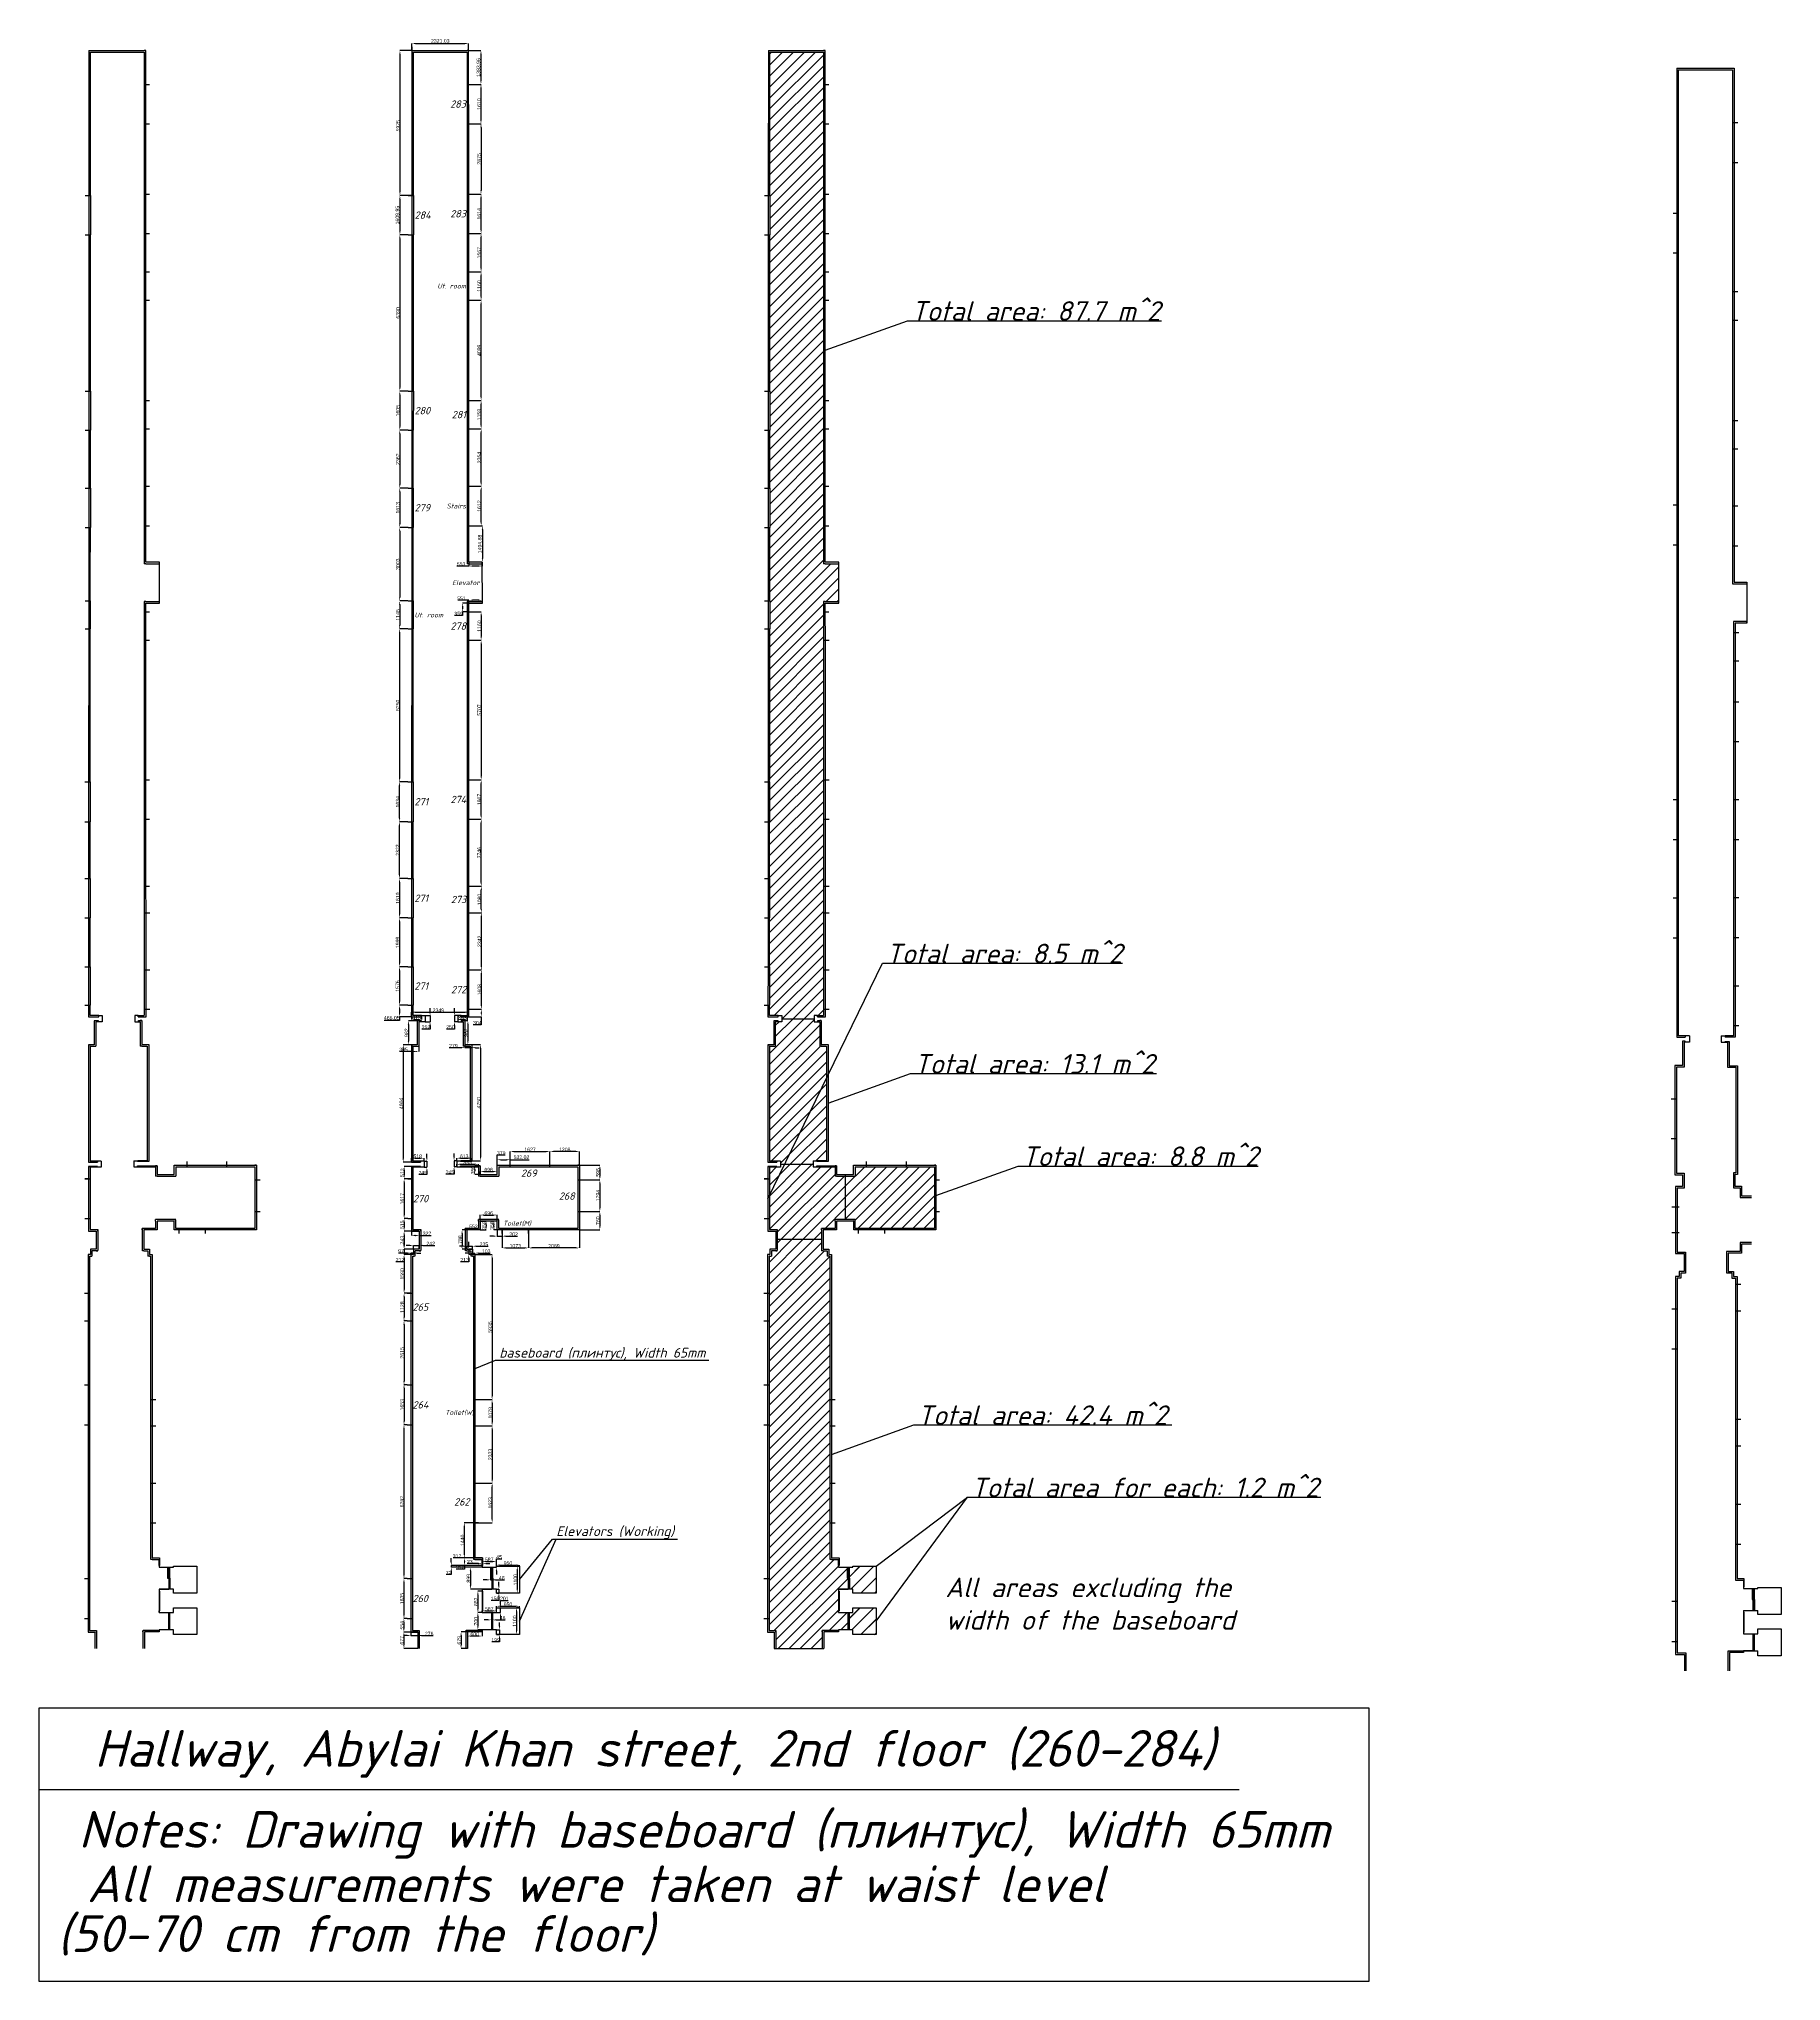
# Model space of a CAD drawing. Header units: millimetres. Extents: x 137411 to 208640, y 144 to 79573.
import ezdxf
from ezdxf.enums import TextEntityAlignment as Align

# ---------------------------------------------------------------- set-up
doc = ezdxf.new("R2010")
doc.units = ezdxf.units.MM
doc.header["$LTSCALE"] = 0.001
doc.linetypes.add('ACAD_ISO02W100', pattern=[15, 12, -3])
doc.styles.add('GOST', font='ISOCPEUI.TTF')
doc.styles.get("Standard").update_dxf_attribs({"font": 'Arial.ttf'})
doc.dimstyles.new('Copy of ISO-25', dxfattribs={"dimtxt": 150, "dimasz": 150, "dimexe": 1.25, "dimexo": 0.625, "dimtad": 1, "dimtoh": 1, "dimtxsty": 'Standard', "dimcen": 2.5, "dimadec": 0, "dimazin": 0, "dimtfac": 1, "dimtmove": 0, "dimatfit": 3, "dimfxl": 1, "dimarcsym": 0})
pattern_1 = [(45, (-38283.82, 4044.3), (-224.5064, 224.5064), [])]

# ---------------------------------------------------------------- blocks, each defined once
blk = doc.blocks.new('*D3')
at = {"color": 0, "lineweight": -2, "transparency": 16777216}
for p, q in [((152661, 79096), (152661, 79385)), ((152811, 79384), (154832, 79384)), ((154982, 79096), (154982, 79385))]:
    blk.add_line(p, q, dxfattribs=at)
at = {"color": 0, "transparency": 16777216}
for points in [[(152811, 79409), (152811, 79359), (152661, 79384)], [(154832, 79409), (154832, 79359), (154982, 79384)]]:
    blk.add_solid(points, dxfattribs=at)
at = {"layer": 'Defpoints', "color": 0, "transparency": 16777216}
for p in [(152661, 79095), (154982, 79384), (154982, 79095)]:
    blk.add_point(p, dxfattribs=at)
at = {"color": 0, "transparency": 16777216, "insert": (153821, 79474), "char_height": 150, "attachment_point": 5}
blk.add_mtext('2321,03', dxfattribs=at)
blk = doc.blocks.new('*D4')
at = {"color": 0, "lineweight": -2, "transparency": 16777216}
for p, q in [((154983, 79095), (155486, 79095)), ((155485, 78945), (155485, 77861)), ((155133, 77711), (155486, 77711))]:
    blk.add_line(p, q, dxfattribs=at)
at = {"color": 0, "transparency": 16777216}
for points in [[(155460, 78945), (155510, 78945), (155485, 79095)], [(155460, 77861), (155510, 77861), (155485, 77711)]]:
    blk.add_solid(points, dxfattribs=at)
at = {"layer": 'Defpoints', "color": 0, "transparency": 16777216}
for p in [(154982, 79095), (155132, 77711), (155485, 77711)]:
    blk.add_point(p, dxfattribs=at)
at = {"color": 0, "transparency": 16777216, "insert": (155394, 78403), "char_height": 150, "attachment_point": 5, "rotation": 90}
blk.add_mtext('1383,96', dxfattribs=at)
blk = doc.blocks.new('*D5')
at = {"color": 0, "lineweight": -2, "transparency": 16777216}
for p, q in [((155486, 77711), (155487, 77711)), ((155486, 77561), (155486, 76251)), ((155133, 76101), (155487, 76101))]:
    blk.add_line(p, q, dxfattribs=at)
at = {"color": 0, "transparency": 16777216}
for points in [[(155461, 77561), (155511, 77561), (155486, 77711)], [(155461, 76251), (155511, 76251), (155486, 76101)]]:
    blk.add_solid(points, dxfattribs=at)
at = {"layer": 'Defpoints', "color": 0, "transparency": 16777216}
for p in [(155485, 77711), (155133, 76101), (155486, 76101)]:
    blk.add_point(p, dxfattribs=at)
at = {"color": 0, "transparency": 16777216, "insert": (155409, 76906), "char_height": 150, "attachment_point": 5, "rotation": 90}
blk.add_mtext('1610', dxfattribs=at)
blk = doc.blocks.new('*D6')
at = {"color": 0, "lineweight": -2, "transparency": 16777216}
for p, q in [((155487, 76101), (155489, 76101)), ((155487, 75951), (155487, 73376)), ((155134, 73226), (155489, 73226))]:
    blk.add_line(p, q, dxfattribs=at)
at = {"color": 0, "transparency": 16777216}
for points in [[(155462, 75951), (155512, 75951), (155487, 76101)], [(155462, 73376), (155512, 73376), (155487, 73226)]]:
    blk.add_solid(points, dxfattribs=at)
at = {"layer": 'Defpoints', "color": 0, "transparency": 16777216}
for p in [(155486, 76101), (155133, 73226), (155487, 73226)]:
    blk.add_point(p, dxfattribs=at)
at = {"color": 0, "transparency": 16777216, "insert": (155410, 74663), "char_height": 150, "attachment_point": 5, "rotation": 90}
blk.add_mtext('2875', dxfattribs=at)
blk = doc.blocks.new('*D7')
at = {"color": 0, "lineweight": -2, "transparency": 16777216}
for p, q in [((155488, 73226), (155490, 73226)), ((155489, 71762), (155489, 73076)), ((155135, 71612), (155490, 71612))]:
    blk.add_line(p, q, dxfattribs=at)
at = {"color": 0, "transparency": 16777216}
for points in [[(155464, 73076), (155514, 73076), (155489, 73226)], [(155464, 71762), (155514, 71762), (155489, 71612)]]:
    blk.add_solid(points, dxfattribs=at)
at = {"layer": 'Defpoints', "color": 0, "transparency": 16777216}
for p in [(155487, 73226), (155489, 73226), (155134, 71612)]:
    blk.add_point(p, dxfattribs=at)
at = {"color": 0, "transparency": 16777216, "insert": (155412, 72419), "char_height": 150, "attachment_point": 5, "rotation": 90}
blk.add_mtext('1614', dxfattribs=at)
blk = doc.blocks.new('*D8')
at = {"color": 0, "lineweight": -2, "transparency": 16777216}
for p, q in [((155489, 71612), (155489, 71612)), ((155490, 70195), (155490, 71462)), ((155135, 70045), (155491, 70045))]:
    blk.add_line(p, q, dxfattribs=at)
at = {"color": 0, "transparency": 16777216}
for points in [[(155465, 71462), (155515, 71462), (155490, 71612)], [(155465, 70195), (155515, 70195), (155490, 70045)]]:
    blk.add_solid(points, dxfattribs=at)
at = {"layer": 'Defpoints', "color": 0, "transparency": 16777216}
for p in [(155490, 71612), (155490, 71612), (155134, 70045)]:
    blk.add_point(p, dxfattribs=at)
at = {"color": 0, "transparency": 16777216, "insert": (155413, 70828), "char_height": 150, "attachment_point": 5, "rotation": 90}
blk.add_mtext('1567', dxfattribs=at)
blk = doc.blocks.new('*D9')
at = {"color": 0, "lineweight": -2, "transparency": 16777216}
for p, q in [((155491, 70045), (155490, 70045)), ((155491, 69035), (155491, 69895)), ((155135, 68885), (155492, 68885))]:
    blk.add_line(p, q, dxfattribs=at)
at = {"color": 0, "transparency": 16777216}
for points in [[(155466, 69895), (155516, 69895), (155491, 70045)], [(155466, 69035), (155516, 69035), (155491, 68885)]]:
    blk.add_solid(points, dxfattribs=at)
at = {"layer": 'Defpoints', "color": 0, "transparency": 16777216}
for p in [(155491, 70045), (155491, 70045), (155135, 68885)]:
    blk.add_point(p, dxfattribs=at)
at = {"color": 0, "transparency": 16777216, "insert": (155414, 69465), "char_height": 150, "attachment_point": 5, "rotation": 90}
blk.add_mtext('1160', dxfattribs=at)
blk = doc.blocks.new('*D10')
at = {"color": 0, "lineweight": -2, "transparency": 16777216}
for p, q in [((155491, 68885), (155490, 68885)), ((155491, 64936), (155491, 68735)), ((155137, 64786), (155492, 64786))]:
    blk.add_line(p, q, dxfattribs=at)
at = {"color": 0, "transparency": 16777216}
for points in [[(155466, 68735), (155516, 68735), (155491, 68885)], [(155466, 64936), (155516, 64936), (155491, 64786)]]:
    blk.add_solid(points, dxfattribs=at)
at = {"layer": 'Defpoints', "color": 0, "transparency": 16777216}
for p in [(155491, 68885), (155491, 68885), (155136, 64786)]:
    blk.add_point(p, dxfattribs=at)
at = {"color": 0, "transparency": 16777216, "insert": (155414, 66835), "char_height": 150, "attachment_point": 5, "rotation": 90}
blk.add_mtext('4099', dxfattribs=at)
blk = doc.blocks.new('*D11')
at = {"color": 0, "lineweight": -2, "transparency": 16777216}
for p, q in [((155492, 64786), (155494, 64786)), ((155492, 63778), (155492, 64636)), ((155137, 63628), (155494, 63628))]:
    blk.add_line(p, q, dxfattribs=at)
at = {"color": 0, "transparency": 16777216}
for points in [[(155467, 64636), (155517, 64636), (155492, 64786)], [(155467, 63778), (155517, 63778), (155492, 63628)]]:
    blk.add_solid(points, dxfattribs=at)
at = {"layer": 'Defpoints', "color": 0, "transparency": 16777216}
for p in [(155491, 64786), (155492, 64786), (155136, 63628)]:
    blk.add_point(p, dxfattribs=at)
at = {"color": 0, "transparency": 16777216, "insert": (155415, 64207), "char_height": 150, "attachment_point": 5, "rotation": 90}
blk.add_mtext('1158', dxfattribs=at)
blk = doc.blocks.new('*D12')
at = {"color": 0, "lineweight": -2, "transparency": 16777216}
for p, q in [((155493, 63628), (155495, 63628)), ((155494, 61424), (155494, 63478)), ((155138, 61274), (155495, 61274))]:
    blk.add_line(p, q, dxfattribs=at)
at = {"color": 0, "transparency": 16777216}
for points in [[(155469, 63478), (155519, 63478), (155494, 63628)], [(155469, 61424), (155519, 61424), (155494, 61274)]]:
    blk.add_solid(points, dxfattribs=at)
at = {"layer": 'Defpoints', "color": 0, "transparency": 16777216}
for p in [(155492, 63628), (155494, 63628), (155137, 61274)]:
    blk.add_point(p, dxfattribs=at)
at = {"color": 0, "transparency": 16777216, "insert": (155416, 62451), "char_height": 150, "attachment_point": 5, "rotation": 90}
blk.add_mtext('2354', dxfattribs=at)
blk = doc.blocks.new('*D13')
at = {"color": 0, "lineweight": -2, "transparency": 16777216}
for p, q in [((155494, 61274), (155496, 61274)), ((155495, 59812), (155495, 61124)), ((155138, 59662), (155496, 59662))]:
    blk.add_line(p, q, dxfattribs=at)
at = {"color": 0, "transparency": 16777216}
for points in [[(155470, 61124), (155520, 61124), (155495, 61274)], [(155470, 59812), (155520, 59812), (155495, 59662)]]:
    blk.add_solid(points, dxfattribs=at)
at = {"layer": 'Defpoints', "color": 0, "transparency": 16777216}
for p in [(155494, 61274), (155495, 61274), (155138, 59662)]:
    blk.add_point(p, dxfattribs=at)
at = {"color": 0, "transparency": 16777216, "insert": (155418, 60468), "char_height": 150, "attachment_point": 5, "rotation": 90}
blk.add_mtext('1612', dxfattribs=at)
blk = doc.blocks.new('*D14')
at = {"color": 0, "lineweight": -2, "transparency": 16777216}
for p, q in [((155138, 59662), (155544, 59662)), ((155542, 59512), (155542, 58317)), ((155542, 58167), (155544, 58167))]:
    blk.add_line(p, q, dxfattribs=at)
at = {"color": 0, "transparency": 16777216}
for points in [[(155517, 59512), (155567, 59512), (155542, 59662)], [(155517, 58317), (155567, 58317), (155542, 58167)]]:
    blk.add_solid(points, dxfattribs=at)
at = {"layer": 'Defpoints', "color": 0, "transparency": 16777216}
for p in [(155138, 59662), (155541, 58167), (155542, 58167)]:
    blk.add_point(p, dxfattribs=at)
at = {"color": 0, "transparency": 16777216, "insert": (155452, 58915), "char_height": 150, "attachment_point": 5, "rotation": 90}
blk.add_mtext('1494,88', dxfattribs=at)
blk = doc.blocks.new('*D15')
at = {"color": 0, "lineweight": -2, "transparency": 16777216}
for p, q in [((154988, 58015), (154505, 58015)), ((154988, 58166), (154988, 58014)), ((155391, 58015), (155138, 58015)), ((155541, 58166), (155541, 58014))]:
    blk.add_line(p, q, dxfattribs=at)
at = {"color": 0, "transparency": 16777216}
for points in [[(155138, 58040), (155138, 57990), (154988, 58015)], [(155391, 58040), (155391, 57990), (155541, 58015)]]:
    blk.add_solid(points, dxfattribs=at)
at = {"layer": 'Defpoints', "color": 0, "transparency": 16777216}
for p in [(154988, 58167), (155541, 58167), (155541, 58015)]:
    blk.add_point(p, dxfattribs=at)
at = {"color": 0, "transparency": 16777216, "insert": (154672, 58092), "char_height": 150, "attachment_point": 5}
blk.add_mtext('553', dxfattribs=at)
blk = doc.blocks.new('*D16')
at = {"color": 0, "lineweight": -2, "transparency": 16777216}
for p, q in [((154991, 56614), (154537, 56614)), ((154991, 56498), (154991, 56616)), ((155392, 56614), (155141, 56614)), ((155542, 56498), (155542, 56616))]:
    blk.add_line(p, q, dxfattribs=at)
at = {"color": 0, "transparency": 16777216}
for points in [[(155141, 56639), (155141, 56589), (154991, 56614)], [(155392, 56639), (155392, 56589), (155542, 56614)]]:
    blk.add_solid(points, dxfattribs=at)
at = {"layer": 'Defpoints', "color": 0, "transparency": 16777216}
for p in [(154991, 56497), (155542, 56614), (155542, 56497)]:
    blk.add_point(p, dxfattribs=at)
at = {"color": 0, "transparency": 16777216, "insert": (154689, 56692), "char_height": 150, "attachment_point": 5}
blk.add_mtext('551', dxfattribs=at)
blk = doc.blocks.new('*D17')
at = {"color": 0, "lineweight": -2, "transparency": 16777216}
for p, q in [((154990, 56497), (154736, 56497)), ((154737, 55988), (154405, 55988)), ((154990, 56138), (154736, 56138)), ((154737, 56347), (154737, 56288)), ((154737, 56138), (154737, 55988))]:
    blk.add_line(p, q, dxfattribs=at)
at = {"color": 0, "transparency": 16777216}
for points in [[(154712, 56347), (154762, 56347), (154737, 56497)], [(154712, 56288), (154762, 56288), (154737, 56138)]]:
    blk.add_solid(points, dxfattribs=at)
at = {"layer": 'Defpoints', "color": 0, "transparency": 16777216}
for p in [(154991, 56497), (154737, 56138), (154991, 56138)]:
    blk.add_point(p, dxfattribs=at)
at = {"color": 0, "transparency": 16777216, "insert": (154571, 56065), "char_height": 150, "attachment_point": 5}
blk.add_mtext('359', dxfattribs=at)
blk = doc.blocks.new('*D18')
at = {"color": 0, "lineweight": -2, "transparency": 16777216}
for p, q in [((155141, 56138), (155494, 56138)), ((155492, 55988), (155492, 55128)), ((155142, 54978), (155494, 54978))]:
    blk.add_line(p, q, dxfattribs=at)
at = {"color": 0, "transparency": 16777216}
for points in [[(155467, 55988), (155517, 55988), (155492, 56138)], [(155467, 55128), (155517, 55128), (155492, 54978)]]:
    blk.add_solid(points, dxfattribs=at)
at = {"layer": 'Defpoints', "color": 0, "transparency": 16777216}
for p in [(155141, 56138), (155141, 54978), (155492, 54978)]:
    blk.add_point(p, dxfattribs=at)
at = {"color": 0, "transparency": 16777216, "insert": (155415, 55558), "char_height": 150, "attachment_point": 5, "rotation": 90}
blk.add_mtext('1160', dxfattribs=at)
blk = doc.blocks.new('*D19')
at = {"color": 0, "lineweight": -2, "transparency": 16777216}
for p, q in [((155493, 54978), (155495, 54978)), ((155494, 54828), (155494, 49421)), ((155143, 49271), (155495, 49271))]:
    blk.add_line(p, q, dxfattribs=at)
at = {"color": 0, "transparency": 16777216}
for points in [[(155469, 54828), (155519, 54828), (155494, 54978)], [(155469, 49421), (155519, 49421), (155494, 49271)]]:
    blk.add_solid(points, dxfattribs=at)
at = {"layer": 'Defpoints', "color": 0, "transparency": 16777216}
for p in [(155492, 54978), (155143, 49271), (155494, 49271)]:
    blk.add_point(p, dxfattribs=at)
at = {"color": 0, "transparency": 16777216, "insert": (155417, 52124), "char_height": 150, "attachment_point": 5, "rotation": 90}
blk.add_mtext('5707', dxfattribs=at)
blk = doc.blocks.new('*D20')
at = {"color": 0, "lineweight": -2, "transparency": 16777216}
for p, q in [((155494, 49271), (155494, 49271)), ((155495, 47814), (155495, 49121)), ((155144, 47664), (155496, 47664))]:
    blk.add_line(p, q, dxfattribs=at)
at = {"color": 0, "transparency": 16777216}
for points in [[(155470, 49121), (155520, 49121), (155495, 49271)], [(155470, 47814), (155520, 47814), (155495, 47664)]]:
    blk.add_solid(points, dxfattribs=at)
at = {"layer": 'Defpoints', "color": 0, "transparency": 16777216}
for p in [(155495, 49271), (155495, 49271), (155143, 47664)]:
    blk.add_point(p, dxfattribs=at)
at = {"color": 0, "transparency": 16777216, "insert": (155418, 48467), "char_height": 150, "attachment_point": 5, "rotation": 90}
blk.add_mtext('1607', dxfattribs=at)
blk = doc.blocks.new('*D21')
at = {"color": 0, "lineweight": -2, "transparency": 16777216}
for p, q in [((155496, 47664), (155495, 47664)), ((155496, 45068), (155496, 47514)), ((155145, 44918), (155497, 44918))]:
    blk.add_line(p, q, dxfattribs=at)
at = {"color": 0, "transparency": 16777216}
for points in [[(155471, 47514), (155521, 47514), (155496, 47664)], [(155471, 45068), (155521, 45068), (155496, 44918)]]:
    blk.add_solid(points, dxfattribs=at)
at = {"layer": 'Defpoints', "color": 0, "transparency": 16777216}
for p in [(155496, 47664), (155496, 47664), (155144, 44918)]:
    blk.add_point(p, dxfattribs=at)
at = {"color": 0, "transparency": 16777216, "insert": (155419, 46291), "char_height": 150, "attachment_point": 5, "rotation": 90}
blk.add_mtext('2746', dxfattribs=at)
blk = doc.blocks.new('*D22')
at = {"color": 0, "lineweight": -2, "transparency": 16777216}
for p, q in [((155498, 44918), (155501, 44918)), ((155500, 43988), (155500, 44768)), ((155145, 43838), (155501, 43838))]:
    blk.add_line(p, q, dxfattribs=at)
at = {"color": 0, "transparency": 16777216}
for points in [[(155475, 44768), (155525, 44768), (155500, 44918)], [(155475, 43988), (155525, 43988), (155500, 43838)]]:
    blk.add_solid(points, dxfattribs=at)
at = {"layer": 'Defpoints', "color": 0, "transparency": 16777216}
for p in [(155497, 44918), (155500, 44918), (155144, 43838)]:
    blk.add_point(p, dxfattribs=at)
at = {"color": 0, "transparency": 16777216, "insert": (155423, 44378), "char_height": 150, "attachment_point": 5, "rotation": 90}
blk.add_mtext('1080', dxfattribs=at)
blk = doc.blocks.new('*D23')
at = {"color": 0, "lineweight": -2, "transparency": 16777216}
for p, q in [((155501, 43838), (155500, 43838)), ((155501, 41646), (155501, 43688)), ((155146, 41496), (155502, 41496))]:
    blk.add_line(p, q, dxfattribs=at)
at = {"color": 0, "transparency": 16777216}
for points in [[(155476, 43688), (155526, 43688), (155501, 43838)], [(155476, 41646), (155526, 41646), (155501, 41496)]]:
    blk.add_solid(points, dxfattribs=at)
at = {"layer": 'Defpoints', "color": 0, "transparency": 16777216}
for p in [(155501, 43838), (155501, 43838), (155145, 41496)]:
    blk.add_point(p, dxfattribs=at)
at = {"color": 0, "transparency": 16777216, "insert": (155424, 42667), "char_height": 150, "attachment_point": 5, "rotation": 90}
blk.add_mtext('2342', dxfattribs=at)
blk = doc.blocks.new('*D24')
at = {"color": 0, "lineweight": -2, "transparency": 16777216}
for p, q in [((155501, 41496), (155500, 41496)), ((155501, 40038), (155501, 41346)), ((155146, 39888), (155502, 39888))]:
    blk.add_line(p, q, dxfattribs=at)
at = {"color": 0, "transparency": 16777216}
for points in [[(155476, 41346), (155526, 41346), (155501, 41496)], [(155476, 40038), (155526, 40038), (155501, 39888)]]:
    blk.add_solid(points, dxfattribs=at)
at = {"layer": 'Defpoints', "color": 0, "transparency": 16777216}
for p in [(155501, 41496), (155501, 41496), (155146, 39888)]:
    blk.add_point(p, dxfattribs=at)
at = {"color": 0, "transparency": 16777216, "insert": (155424, 40692), "char_height": 150, "attachment_point": 5, "rotation": 90}
blk.add_mtext('1608', dxfattribs=at)
blk = doc.blocks.new('*D25')
at = {"color": 0, "lineweight": -2, "transparency": 16777216}
for p, q in [((155146, 39888), (155501, 39888)), ((155500, 39738), (155500, 39734)), ((154996, 39584), (155501, 39584)), ((155500, 39257), (155169, 39257)), ((155500, 39584), (155500, 39257))]:
    blk.add_line(p, q, dxfattribs=at)
at = {"color": 0, "transparency": 16777216}
for points in [[(155475, 39738), (155525, 39738), (155500, 39888)], [(155475, 39734), (155525, 39734), (155500, 39584)]]:
    blk.add_solid(points, dxfattribs=at)
at = {"layer": 'Defpoints', "color": 0, "transparency": 16777216}
for p in [(155146, 39888), (155500, 39888), (154996, 39584)]:
    blk.add_point(p, dxfattribs=at)
at = {"color": 0, "transparency": 16777216, "insert": (155334, 39335), "char_height": 150, "attachment_point": 5}
blk.add_mtext('304', dxfattribs=at)
blk = doc.blocks.new('*D26')
at = {"color": 0, "lineweight": -2, "transparency": 16777216}
for p, q in [((152660, 79095), (152172, 79095)), ((152173, 78945), (152173, 73320)), ((152658, 73170), (152172, 73170))]:
    blk.add_line(p, q, dxfattribs=at)
at = {"color": 0, "transparency": 16777216}
for points in [[(152148, 78945), (152198, 78945), (152173, 79095)], [(152148, 73320), (152198, 73320), (152173, 73170)]]:
    blk.add_solid(points, dxfattribs=at)
at = {"layer": 'Defpoints', "color": 0, "transparency": 16777216}
for p in [(152661, 79095), (152173, 73170), (152659, 73170)]:
    blk.add_point(p, dxfattribs=at)
at = {"color": 0, "transparency": 16777216, "insert": (152096, 76018), "char_height": 150, "attachment_point": 5, "rotation": 90}
blk.add_mtext('5925', dxfattribs=at)
blk = doc.blocks.new('*D27')
at = {"color": 0, "lineweight": -2, "transparency": 16777216}
for p, q in [((152171, 73170), (152170, 73170)), ((152172, 73020), (152172, 71710)), ((152507, 71560), (152170, 71560))]:
    blk.add_line(p, q, dxfattribs=at)
at = {"color": 0, "transparency": 16777216}
for points in [[(152147, 73020), (152197, 73020), (152172, 73170)], [(152147, 71710), (152197, 71710), (152172, 71560)]]:
    blk.add_solid(points, dxfattribs=at)
at = {"layer": 'Defpoints', "color": 0, "transparency": 16777216}
for p in [(152172, 73170), (152172, 71560), (152508, 71560)]:
    blk.add_point(p, dxfattribs=at)
at = {"color": 0, "transparency": 16777216, "insert": (152081, 72365), "char_height": 150, "attachment_point": 5, "rotation": 90}
blk.add_mtext('1609,95', dxfattribs=at)
blk = doc.blocks.new('*D28')
at = {"color": 0, "lineweight": -2, "transparency": 16777216}
for p, q in [((152170, 71560), (152167, 71560)), ((152168, 71410), (152168, 65320)), ((152505, 65170), (152167, 65170))]:
    blk.add_line(p, q, dxfattribs=at)
at = {"color": 0, "transparency": 16777216}
for points in [[(152143, 71410), (152193, 71410), (152168, 71560)], [(152143, 65320), (152193, 65320), (152168, 65170)]]:
    blk.add_solid(points, dxfattribs=at)
at = {"layer": 'Defpoints', "color": 0, "transparency": 16777216}
for p in [(152170, 71560), (152168, 65170), (152506, 65170)]:
    blk.add_point(p, dxfattribs=at)
at = {"color": 0, "transparency": 16777216, "insert": (152091, 68365), "char_height": 150, "attachment_point": 5, "rotation": 90}
blk.add_mtext('6390', dxfattribs=at)
blk = doc.blocks.new('*D29')
at = {"color": 0, "lineweight": -2, "transparency": 16777216}
for p, q in [((152166, 65170), (152165, 65170)), ((152167, 65020), (152167, 63715)), ((152505, 63565), (152165, 63565))]:
    blk.add_line(p, q, dxfattribs=at)
at = {"color": 0, "transparency": 16777216}
for points in [[(152142, 65020), (152192, 65020), (152167, 65170)], [(152142, 63715), (152192, 63715), (152167, 63565)]]:
    blk.add_solid(points, dxfattribs=at)
at = {"layer": 'Defpoints', "color": 0, "transparency": 16777216}
for p in [(152167, 65170), (152167, 63565), (152505, 63565)]:
    blk.add_point(p, dxfattribs=at)
at = {"color": 0, "transparency": 16777216, "insert": (152089, 64367), "char_height": 150, "attachment_point": 5, "rotation": 90}
blk.add_mtext('1605', dxfattribs=at)
blk = doc.blocks.new('*D30')
at = {"color": 0, "lineweight": -2, "transparency": 16777216}
for p, q in [((152165, 63565), (152164, 63565)), ((152165, 63415), (152165, 61353)), ((152504, 61203), (152164, 61203))]:
    blk.add_line(p, q, dxfattribs=at)
at = {"color": 0, "transparency": 16777216}
for points in [[(152140, 63415), (152190, 63415), (152165, 63565)], [(152140, 61353), (152190, 61353), (152165, 61203)]]:
    blk.add_solid(points, dxfattribs=at)
at = {"layer": 'Defpoints', "color": 0, "transparency": 16777216}
for p in [(152165, 63565), (152165, 61203), (152504, 61203)]:
    blk.add_point(p, dxfattribs=at)
at = {"color": 0, "transparency": 16777216, "insert": (152088, 62384), "char_height": 150, "attachment_point": 5, "rotation": 90}
blk.add_mtext('2362', dxfattribs=at)
blk = doc.blocks.new('*D31')
at = {"color": 0, "lineweight": -2, "transparency": 16777216}
for p, q in [((152163, 61203), (152163, 61203)), ((152164, 61053), (152164, 59740)), ((152503, 59590), (152163, 59590))]:
    blk.add_line(p, q, dxfattribs=at)
at = {"color": 0, "transparency": 16777216}
for points in [[(152139, 61053), (152189, 61053), (152164, 61203)], [(152139, 59740), (152189, 59740), (152164, 59590)]]:
    blk.add_solid(points, dxfattribs=at)
at = {"layer": 'Defpoints', "color": 0, "transparency": 16777216}
for p in [(152164, 61203), (152164, 59590), (152504, 59590)]:
    blk.add_point(p, dxfattribs=at)
at = {"color": 0, "transparency": 16777216, "insert": (152087, 60396), "char_height": 150, "attachment_point": 5, "rotation": 90}
blk.add_mtext('1613', dxfattribs=at)
blk = doc.blocks.new('*D32')
at = {"color": 0, "lineweight": -2, "transparency": 16777216}
for p, q in [((152163, 59590), (152162, 59590)), ((152163, 59440), (152163, 56737)), ((152502, 56587), (152162, 56587))]:
    blk.add_line(p, q, dxfattribs=at)
at = {"color": 0, "transparency": 16777216}
for points in [[(152138, 59440), (152188, 59440), (152163, 59590)], [(152138, 56737), (152188, 56737), (152163, 56587)]]:
    blk.add_solid(points, dxfattribs=at)
at = {"layer": 'Defpoints', "color": 0, "transparency": 16777216}
for p in [(152164, 59590), (152163, 56587), (152503, 56587)]:
    blk.add_point(p, dxfattribs=at)
at = {"color": 0, "transparency": 16777216, "insert": (152086, 58088), "char_height": 150, "attachment_point": 5, "rotation": 90}
blk.add_mtext('3003', dxfattribs=at)
blk = doc.blocks.new('*D33')
at = {"color": 0, "lineweight": -2, "transparency": 16777216}
for p, q in [((152161, 56587), (152160, 56587)), ((152162, 56437), (152162, 55591)), ((152502, 55441), (152160, 55441))]:
    blk.add_line(p, q, dxfattribs=at)
at = {"color": 0, "transparency": 16777216}
for points in [[(152137, 56437), (152187, 56437), (152162, 56587)], [(152137, 55591), (152187, 55591), (152162, 55441)]]:
    blk.add_solid(points, dxfattribs=at)
at = {"layer": 'Defpoints', "color": 0, "transparency": 16777216}
for p in [(152162, 56587), (152162, 55441), (152502, 55441)]:
    blk.add_point(p, dxfattribs=at)
at = {"color": 0, "transparency": 16777216, "insert": (152084, 56014), "char_height": 150, "attachment_point": 5, "rotation": 90}
blk.add_mtext('1146', dxfattribs=at)
blk = doc.blocks.new('*D34')
at = {"color": 0, "lineweight": -2, "transparency": 16777216}
for p, q in [((152160, 55441), (152159, 55441)), ((152160, 55291), (152160, 49341)), ((152499, 49191), (152159, 49191))]:
    blk.add_line(p, q, dxfattribs=at)
at = {"color": 0, "transparency": 16777216}
for points in [[(152135, 55291), (152185, 55291), (152160, 55441)], [(152135, 49341), (152185, 49341), (152160, 49191)]]:
    blk.add_solid(points, dxfattribs=at)
at = {"layer": 'Defpoints', "color": 0, "transparency": 16777216}
for p in [(152160, 55441), (152160, 49191), (152500, 49191)]:
    blk.add_point(p, dxfattribs=at)
at = {"color": 0, "transparency": 16777216, "insert": (152083, 52316), "char_height": 150, "attachment_point": 5, "rotation": 90}
blk.add_mtext('6250', dxfattribs=at)
blk = doc.blocks.new('*D35')
at = {"color": 0, "lineweight": -2, "transparency": 16777216}
for p, q in [((152160, 49191), (152158, 49191)), ((152159, 47707), (152159, 49041)), ((152499, 47557), (152158, 47557))]:
    blk.add_line(p, q, dxfattribs=at)
at = {"color": 0, "transparency": 16777216}
for points in [[(152134, 49041), (152184, 49041), (152159, 49191)], [(152134, 47707), (152184, 47707), (152159, 47557)]]:
    blk.add_solid(points, dxfattribs=at)
at = {"layer": 'Defpoints', "color": 0, "transparency": 16777216}
for p in [(152159, 49191), (152160, 49191), (152500, 47557)]:
    blk.add_point(p, dxfattribs=at)
at = {"color": 0, "transparency": 16777216, "insert": (152082, 48374), "char_height": 150, "attachment_point": 5, "rotation": 90}
blk.add_mtext('1634', dxfattribs=at)
blk = doc.blocks.new('*D36')
at = {"color": 0, "lineweight": -2, "transparency": 16777216}
for p, q in [((152158, 47557), (152157, 47557)), ((152158, 45385), (152158, 47407)), ((152498, 45235), (152157, 45235))]:
    blk.add_line(p, q, dxfattribs=at)
at = {"color": 0, "transparency": 16777216}
for points in [[(152133, 47407), (152183, 47407), (152158, 47557)], [(152133, 45385), (152183, 45385), (152158, 45235)]]:
    blk.add_solid(points, dxfattribs=at)
at = {"layer": 'Defpoints', "color": 0, "transparency": 16777216}
for p in [(152158, 47557), (152159, 47557), (152499, 45235)]:
    blk.add_point(p, dxfattribs=at)
at = {"color": 0, "transparency": 16777216, "insert": (152081, 46396), "char_height": 150, "attachment_point": 5, "rotation": 90}
blk.add_mtext('2322', dxfattribs=at)
blk = doc.blocks.new('*D37')
at = {"color": 0, "lineweight": -2, "transparency": 16777216}
for p, q in [((152157, 45235), (152157, 45235)), ((152158, 45085), (152158, 43775)), ((152497, 43625), (152157, 43625))]:
    blk.add_line(p, q, dxfattribs=at)
at = {"color": 0, "transparency": 16777216}
for points in [[(152133, 45085), (152183, 45085), (152158, 45235)], [(152133, 43775), (152183, 43775), (152158, 43625)]]:
    blk.add_solid(points, dxfattribs=at)
at = {"layer": 'Defpoints', "color": 0, "transparency": 16777216}
for p in [(152158, 45235), (152158, 43625), (152498, 43625)]:
    blk.add_point(p, dxfattribs=at)
at = {"color": 0, "transparency": 16777216, "insert": (152081, 44430), "char_height": 150, "attachment_point": 5, "rotation": 90}
blk.add_mtext('1610', dxfattribs=at)
blk = doc.blocks.new('*D38')
at = {"color": 0, "lineweight": -2, "transparency": 16777216}
for p, q in [((152156, 43625), (152155, 43625)), ((152157, 43475), (152157, 41776)), ((152497, 41626), (152155, 41626))]:
    blk.add_line(p, q, dxfattribs=at)
at = {"color": 0, "transparency": 16777216}
for points in [[(152132, 43475), (152182, 43475), (152157, 43625)], [(152132, 41776), (152182, 41776), (152157, 41626)]]:
    blk.add_solid(points, dxfattribs=at)
at = {"layer": 'Defpoints', "color": 0, "transparency": 16777216}
for p in [(152157, 43625), (152157, 41626), (152497, 41626)]:
    blk.add_point(p, dxfattribs=at)
at = {"color": 0, "transparency": 16777216, "insert": (152079, 42625), "char_height": 150, "attachment_point": 5, "rotation": 90}
blk.add_mtext('1999', dxfattribs=at)
blk = doc.blocks.new('*D39')
at = {"color": 0, "lineweight": -2, "transparency": 16777216}
for p, q in [((152155, 41626), (152154, 41626)), ((152155, 41476), (152155, 40200)), ((152496, 40050), (152154, 40050))]:
    blk.add_line(p, q, dxfattribs=at)
at = {"color": 0, "transparency": 16777216}
for points in [[(152130, 41476), (152180, 41476), (152155, 41626)], [(152130, 40200), (152180, 40200), (152155, 40050)]]:
    blk.add_solid(points, dxfattribs=at)
at = {"layer": 'Defpoints', "color": 0, "transparency": 16777216}
for p in [(152155, 41626), (152155, 40050), (152497, 40050)]:
    blk.add_point(p, dxfattribs=at)
at = {"color": 0, "transparency": 16777216, "insert": (152078, 40838), "char_height": 150, "attachment_point": 5, "rotation": 90}
blk.add_mtext('1576', dxfattribs=at)
blk = doc.blocks.new('*D40')
at = {"color": 0, "lineweight": -2, "transparency": 16777216}
for p, q in [((152153, 40050), (152153, 40050)), ((152154, 39900), (152154, 39734)), ((152154, 39434), (151524, 39434)), ((152646, 39584), (152153, 39584)), ((152154, 39584), (152154, 39434))]:
    blk.add_line(p, q, dxfattribs=at)
at = {"color": 0, "transparency": 16777216}
for points in [[(152129, 39900), (152179, 39900), (152154, 40050)], [(152129, 39734), (152179, 39734), (152154, 39584)]]:
    blk.add_solid(points, dxfattribs=at)
at = {"layer": 'Defpoints', "color": 0, "transparency": 16777216}
for p in [(152154, 40050), (152154, 39584), (152647, 39584)]:
    blk.add_point(p, dxfattribs=at)
at = {"color": 0, "transparency": 16777216, "insert": (151838, 39525), "char_height": 150, "attachment_point": 5}
blk.add_mtext('466,05', dxfattribs=at)
blk = doc.blocks.new('*D41')
at = {"color": 0, "lineweight": -2, "transparency": 16777216}
for p, q in [((152647, 39585), (152647, 39769)), ((152797, 39768), (154846, 39768)), ((154996, 39585), (154996, 39769))]:
    blk.add_line(p, q, dxfattribs=at)
at = {"color": 0, "transparency": 16777216}
for points in [[(152797, 39793), (152797, 39743), (152647, 39768)], [(154846, 39793), (154846, 39743), (154996, 39768)]]:
    blk.add_solid(points, dxfattribs=at)
at = {"layer": 'Defpoints', "color": 0, "transparency": 16777216}
for p in [(154996, 39768), (152647, 39584), (154996, 39585)]:
    blk.add_point(p, dxfattribs=at)
at = {"color": 0, "transparency": 16777216, "insert": (153744, 39845), "char_height": 150, "attachment_point": 5}
blk.add_mtext('2349', dxfattribs=at)
blk = doc.blocks.new('*D42')
at = {"color": 0, "lineweight": -2, "transparency": 16777216}
for p, q in [((152647, 39583), (152647, 39468)), ((152797, 39469), (152910, 39469)), ((153060, 39583), (153060, 39468))]:
    blk.add_line(p, q, dxfattribs=at)
at = {"color": 0, "transparency": 16777216}
for points in [[(152797, 39494), (152797, 39444), (152647, 39469)], [(152910, 39494), (152910, 39444), (153060, 39469)]]:
    blk.add_solid(points, dxfattribs=at)
at = {"layer": 'Defpoints', "color": 0, "transparency": 16777216}
for p in [(152647, 39584), (153060, 39584), (153060, 39469)]:
    blk.add_point(p, dxfattribs=at)
at = {"color": 0, "transparency": 16777216, "insert": (152853, 39547), "char_height": 150, "attachment_point": 5}
blk.add_mtext('413', dxfattribs=at)
blk = doc.blocks.new('*D43')
at = {"color": 0, "lineweight": -2, "transparency": 16777216}
for p, q in [((154534, 39628), (154534, 39463)), ((154767, 39464), (154684, 39464)), ((154917, 39628), (154917, 39463))]:
    blk.add_line(p, q, dxfattribs=at)
at = {"color": 0, "transparency": 16777216}
for points in [[(154684, 39489), (154684, 39439), (154534, 39464)], [(154767, 39489), (154767, 39439), (154917, 39464)]]:
    blk.add_solid(points, dxfattribs=at)
at = {"layer": 'Defpoints', "color": 0, "transparency": 16777216}
for p in [(154534, 39629), (154534, 39464), (154917, 39629)]:
    blk.add_point(p, dxfattribs=at)
at = {"color": 0, "transparency": 16777216, "insert": (154725, 39542), "char_height": 150, "attachment_point": 5}
blk.add_mtext('383', dxfattribs=at)
blk = doc.blocks.new('*D44')
at = {"color": 0, "lineweight": -2, "transparency": 16777216}
for p, q in [((153404, 39779), (153404, 39929)), ((153404, 39077), (153071, 39077)), ((153209, 39629), (153406, 39629)), ((153209, 39377), (153406, 39377)), ((153404, 39629), (153404, 39377)), ((153404, 39227), (153404, 39077))]:
    blk.add_line(p, q, dxfattribs=at)
at = {"color": 0, "transparency": 16777216}
for points in [[(153379, 39779), (153429, 39779), (153404, 39629)], [(153379, 39227), (153429, 39227), (153404, 39377)]]:
    blk.add_solid(points, dxfattribs=at)
at = {"layer": 'Defpoints', "color": 0, "transparency": 16777216}
for p in [(153209, 39629), (153209, 39377), (153404, 39377)]:
    blk.add_point(p, dxfattribs=at)
at = {"color": 0, "transparency": 16777216, "insert": (153238, 39154), "char_height": 150, "attachment_point": 5}
blk.add_mtext('252', dxfattribs=at)
blk = doc.blocks.new('*D45')
at = {"color": 0, "lineweight": -2, "transparency": 16777216}
for p, q in [((154406, 39779), (154406, 39929)), ((154406, 39079), (154072, 39079)), ((154533, 39629), (154405, 39629)), ((154533, 39379), (154405, 39379)), ((154406, 39629), (154406, 39379)), ((154406, 39229), (154406, 39079))]:
    blk.add_line(p, q, dxfattribs=at)
at = {"color": 0, "transparency": 16777216}
for points in [[(154381, 39779), (154431, 39779), (154406, 39629)], [(154381, 39229), (154431, 39229), (154406, 39379)]]:
    blk.add_solid(points, dxfattribs=at)
at = {"layer": 'Defpoints', "color": 0, "transparency": 16777216}
for p in [(154406, 39379), (154534, 39629), (154534, 39379)]:
    blk.add_point(p, dxfattribs=at)
at = {"color": 0, "transparency": 16777216, "insert": (154239, 39156), "char_height": 150, "attachment_point": 5}
blk.add_mtext('250', dxfattribs=at)
blk = doc.blocks.new('*D46')
at = {"color": 0, "lineweight": -2, "transparency": 16777216}
for p, q in [((152880, 39422), (152517, 39422)), ((152518, 39272), (152518, 38590)), ((152880, 38440), (152517, 38440))]:
    blk.add_line(p, q, dxfattribs=at)
at = {"color": 0, "transparency": 16777216}
for points in [[(152493, 39272), (152543, 39272), (152518, 39422)], [(152493, 38590), (152543, 38590), (152518, 38440)]]:
    blk.add_solid(points, dxfattribs=at)
at = {"layer": 'Defpoints', "color": 0, "transparency": 16777216}
for p in [(152881, 39422), (152518, 38440), (152881, 38440)]:
    blk.add_point(p, dxfattribs=at)
at = {"color": 0, "transparency": 16777216, "insert": (152441, 38931), "char_height": 150, "attachment_point": 5, "rotation": 90}
blk.add_mtext('982', dxfattribs=at)
blk = doc.blocks.new('*D47')
at = {"color": 0, "lineweight": -2, "transparency": 16777216}
for p, q in [((154827, 39424), (154951, 39424)), ((154950, 39274), (154950, 38592)), ((154827, 38442), (154951, 38442))]:
    blk.add_line(p, q, dxfattribs=at)
at = {"color": 0, "transparency": 16777216}
for points in [[(154925, 39274), (154975, 39274), (154950, 39424)], [(154925, 38592), (154975, 38592), (154950, 38442)]]:
    blk.add_solid(points, dxfattribs=at)
at = {"layer": 'Defpoints', "color": 0, "transparency": 16777216}
for p in [(154827, 39424), (154827, 38442), (154950, 38442)]:
    blk.add_point(p, dxfattribs=at)
at = {"color": 0, "transparency": 16777216, "insert": (154873, 38933), "char_height": 150, "attachment_point": 5, "rotation": 90}
blk.add_mtext('982', dxfattribs=at)
blk = doc.blocks.new('*D48')
at = {"color": 0, "lineweight": -2, "transparency": 16777216}
for p, q in [((154677, 38318), (154191, 38318)), ((154827, 38441), (154827, 38316)), ((155106, 38318), (154827, 38318)), ((155106, 38441), (155106, 38316)), ((155256, 38318), (155406, 38318))]:
    blk.add_line(p, q, dxfattribs=at)
at = {"color": 0, "transparency": 16777216}
for points in [[(154677, 38343), (154677, 38293), (154827, 38318)], [(155256, 38343), (155256, 38293), (155106, 38318)]]:
    blk.add_solid(points, dxfattribs=at)
at = {"layer": 'Defpoints', "color": 0, "transparency": 16777216}
for p in [(154827, 38442), (154827, 38318), (155106, 38442)]:
    blk.add_point(p, dxfattribs=at)
at = {"color": 0, "transparency": 16777216, "insert": (154359, 38395), "char_height": 150, "attachment_point": 5}
blk.add_mtext('279', dxfattribs=at)
blk = doc.blocks.new('*D49')
at = {"color": 0, "lineweight": -2, "transparency": 16777216}
for p, q in [((152641, 38161), (152157, 38161)), ((152641, 38374), (152641, 38160)), ((152796, 38161), (152791, 38161)), ((152946, 38374), (152946, 38160))]:
    blk.add_line(p, q, dxfattribs=at)
at = {"color": 0, "transparency": 16777216}
for points in [[(152791, 38186), (152791, 38136), (152641, 38161)], [(152796, 38186), (152796, 38136), (152946, 38161)]]:
    blk.add_solid(points, dxfattribs=at)
at = {"layer": 'Defpoints', "color": 0, "transparency": 16777216}
for p in [(152641, 38375), (152641, 38161), (152946, 38375)]:
    blk.add_point(p, dxfattribs=at)
at = {"color": 0, "transparency": 16777216, "insert": (152324, 38239), "char_height": 150, "attachment_point": 5}
blk.add_mtext('305', dxfattribs=at)
blk = doc.blocks.new('*D50')
at = {"color": 0, "lineweight": -2, "transparency": 16777216}
for p, q in [((155106, 38442), (155472, 38442)), ((155471, 38292), (155471, 33842)), ((155106, 33692), (155472, 33692))]:
    blk.add_line(p, q, dxfattribs=at)
at = {"color": 0, "transparency": 16777216}
for points in [[(155446, 38292), (155496, 38292), (155471, 38442)], [(155446, 33842), (155496, 33842), (155471, 33692)]]:
    blk.add_solid(points, dxfattribs=at)
at = {"layer": 'Defpoints', "color": 0, "transparency": 16777216}
for p in [(155106, 38442), (155106, 33692), (155471, 33692)]:
    blk.add_point(p, dxfattribs=at)
at = {"color": 0, "transparency": 16777216, "insert": (155394, 36067), "char_height": 150, "attachment_point": 5, "rotation": 90}
blk.add_mtext('4750', dxfattribs=at)
blk = doc.blocks.new('*D51')
at = {"color": 0, "lineweight": -2, "transparency": 16777216}
for p, q in [((152640, 38440), (152305, 38440)), ((152306, 38290), (152306, 33786)), ((152640, 33636), (152305, 33636))]:
    blk.add_line(p, q, dxfattribs=at)
at = {"color": 0, "transparency": 16777216}
for points in [[(152281, 38290), (152331, 38290), (152306, 38440)], [(152281, 33786), (152331, 33786), (152306, 33636)]]:
    blk.add_solid(points, dxfattribs=at)
at = {"layer": 'Defpoints', "color": 0, "transparency": 16777216}
for p in [(152641, 38440), (152306, 33636), (152641, 33636)]:
    blk.add_point(p, dxfattribs=at)
at = {"color": 0, "transparency": 16777216, "insert": (152229, 36038), "char_height": 150, "attachment_point": 5, "rotation": 90}
blk.add_mtext('4804', dxfattribs=at)
blk = doc.blocks.new('*D52')
at = {"color": 0, "lineweight": -2, "transparency": 16777216}
for p, q in [((152641, 33637), (152641, 33799)), ((152791, 33798), (153009, 33798)), ((153159, 33672), (153159, 33799))]:
    blk.add_line(p, q, dxfattribs=at)
at = {"color": 0, "transparency": 16777216}
for points in [[(152791, 33823), (152791, 33773), (152641, 33798)], [(153009, 33823), (153009, 33773), (153159, 33798)]]:
    blk.add_solid(points, dxfattribs=at)
at = {"layer": 'Defpoints', "color": 0, "transparency": 16777216}
for p in [(152641, 33636), (153159, 33798), (153159, 33671)]:
    blk.add_point(p, dxfattribs=at)
at = {"color": 0, "transparency": 16777216, "insert": (152900, 33875), "char_height": 150, "attachment_point": 5}
blk.add_mtext('518', dxfattribs=at)
blk = doc.blocks.new('*D53')
at = {"color": 0, "lineweight": -2, "transparency": 16777216}
for p, q in [((154493, 33693), (154493, 33800)), ((154643, 33799), (154956, 33799)), ((155106, 33658), (155106, 33800))]:
    blk.add_line(p, q, dxfattribs=at)
at = {"color": 0, "transparency": 16777216}
for points in [[(154643, 33824), (154643, 33774), (154493, 33799)], [(154956, 33824), (154956, 33774), (155106, 33799)]]:
    blk.add_solid(points, dxfattribs=at)
at = {"layer": 'Defpoints', "color": 0, "transparency": 16777216}
for p in [(154493, 33692), (155106, 33799), (155106, 33657)]:
    blk.add_point(p, dxfattribs=at)
at = {"color": 0, "transparency": 16777216, "insert": (154799, 33876), "char_height": 150, "attachment_point": 5}
blk.add_mtext('613', dxfattribs=at)
blk = doc.blocks.new('*D54')
at = {"color": 0, "lineweight": -2, "transparency": 16777216}
for p, q in [((153159, 33671), (153276, 33671)), ((153159, 33426), (153276, 33426)), ((153274, 33821), (153274, 33971)), ((153274, 33671), (153274, 33426)), ((153274, 33126), (152939, 33126)), ((153274, 33276), (153274, 33126))]:
    blk.add_line(p, q, dxfattribs=at)
at = {"color": 0, "transparency": 16777216}
for points in [[(153249, 33821), (153299, 33821), (153274, 33671)], [(153249, 33276), (153299, 33276), (153274, 33426)]]:
    blk.add_solid(points, dxfattribs=at)
at = {"layer": 'Defpoints', "color": 0, "transparency": 16777216}
for p in [(153159, 33671), (153159, 33426), (153274, 33426)]:
    blk.add_point(p, dxfattribs=at)
at = {"color": 0, "transparency": 16777216, "insert": (153106, 33203), "char_height": 150, "attachment_point": 5}
blk.add_mtext('245', dxfattribs=at)
blk = doc.blocks.new('*D55')
at = {"color": 0, "lineweight": -2, "transparency": 16777216}
for p, q in [((154492, 33692), (154384, 33692)), ((154492, 33447), (154384, 33447)), ((154385, 33842), (154385, 33992)), ((154385, 33692), (154385, 33447)), ((154385, 33147), (154049, 33147)), ((154385, 33297), (154385, 33147))]:
    blk.add_line(p, q, dxfattribs=at)
at = {"color": 0, "transparency": 16777216}
for points in [[(154360, 33842), (154410, 33842), (154385, 33692)], [(154360, 33297), (154410, 33297), (154385, 33447)]]:
    blk.add_solid(points, dxfattribs=at)
at = {"layer": 'Defpoints', "color": 0, "transparency": 16777216}
for p in [(154385, 33447), (154493, 33692), (154493, 33447)]:
    blk.add_point(p, dxfattribs=at)
at = {"color": 0, "transparency": 16777216, "insert": (154217, 33224), "char_height": 150, "attachment_point": 5}
blk.add_mtext('245', dxfattribs=at)
blk = doc.blocks.new('*D56')
at = {"color": 0, "lineweight": -2, "transparency": 16777216}
for p, q in [((152640, 33463), (152344, 33463)), ((152640, 32950), (152344, 32950)), ((152345, 33313), (152345, 33100))]:
    blk.add_line(p, q, dxfattribs=at)
at = {"color": 0, "transparency": 16777216}
for points in [[(152320, 33313), (152370, 33313), (152345, 33463)], [(152320, 33100), (152370, 33100), (152345, 32950)]]:
    blk.add_solid(points, dxfattribs=at)
at = {"layer": 'Defpoints', "color": 0, "transparency": 16777216}
for p in [(152641, 33463), (152345, 32950), (152641, 32950)]:
    blk.add_point(p, dxfattribs=at)
at = {"color": 0, "transparency": 16777216, "insert": (152268, 33206), "char_height": 150, "attachment_point": 5, "rotation": 90}
blk.add_mtext('513', dxfattribs=at)
blk = doc.blocks.new('*D57')
at = {"color": 0, "lineweight": -2, "transparency": 16777216}
for p, q in [((155452, 33484), (155228, 33484)), ((155452, 33134), (155228, 33134)), ((155229, 33334), (155229, 33284))]:
    blk.add_line(p, q, dxfattribs=at)
at = {"color": 0, "transparency": 16777216}
for points in [[(155204, 33334), (155254, 33334), (155229, 33484)], [(155204, 33284), (155254, 33284), (155229, 33134)]]:
    blk.add_solid(points, dxfattribs=at)
at = {"layer": 'Defpoints', "color": 0, "transparency": 16777216}
for p in [(155453, 33484), (155229, 33134), (155453, 33134)]:
    blk.add_point(p, dxfattribs=at)
at = {"color": 0, "transparency": 16777216, "insert": (155152, 33309), "char_height": 150, "attachment_point": 5, "rotation": 90}
blk.add_mtext('350', dxfattribs=at)
blk = doc.blocks.new('*D58')
at = {"color": 0, "lineweight": -2, "transparency": 16777216}
for p, q in [((154493, 33448), (154493, 33551)), ((154643, 33550), (155238, 33550)), ((155388, 33448), (155388, 33551))]:
    blk.add_line(p, q, dxfattribs=at)
at = {"color": 0, "transparency": 16777216}
for points in [[(154643, 33575), (154643, 33525), (154493, 33550)], [(155238, 33575), (155238, 33525), (155388, 33550)]]:
    blk.add_solid(points, dxfattribs=at)
at = {"layer": 'Defpoints', "color": 0, "transparency": 16777216}
for p in [(154493, 33447), (155388, 33550), (155388, 33447)]:
    blk.add_point(p, dxfattribs=at)
at = {"color": 0, "transparency": 16777216, "insert": (154940, 33627), "char_height": 150, "attachment_point": 5}
blk.add_mtext('895', dxfattribs=at)
blk = doc.blocks.new('*D59')
at = {"color": 0, "lineweight": -2, "transparency": 16777216}
for p, q in [((155453, 33135), (155453, 33252)), ((155603, 33251), (155999, 33251)), ((156149, 33135), (156149, 33252))]:
    blk.add_line(p, q, dxfattribs=at)
at = {"color": 0, "transparency": 16777216}
for points in [[(155603, 33276), (155603, 33226), (155453, 33251)], [(155999, 33276), (155999, 33226), (156149, 33251)]]:
    blk.add_solid(points, dxfattribs=at)
at = {"layer": 'Defpoints', "color": 0, "transparency": 16777216}
for p in [(155453, 33134), (156149, 33251), (156149, 33134)]:
    blk.add_point(p, dxfattribs=at)
at = {"color": 0, "transparency": 16777216, "insert": (155801, 33328), "char_height": 150, "attachment_point": 5}
blk.add_mtext('696', dxfattribs=at)
blk = doc.blocks.new('*D60')
at = {"color": 0, "lineweight": -2, "transparency": 16777216}
for p, q in [((156148, 33513), (156145, 33513)), ((156147, 33513), (156147, 33930)), ((156147, 33930), (156479, 33930)), ((156147, 33284), (156147, 33363)), ((156148, 33134), (156145, 33134))]:
    blk.add_line(p, q, dxfattribs=at)
at = {"color": 0, "transparency": 16777216}
for points in [[(156122, 33363), (156172, 33363), (156147, 33513)], [(156122, 33284), (156172, 33284), (156147, 33134)]]:
    blk.add_solid(points, dxfattribs=at)
at = {"layer": 'Defpoints', "color": 0, "transparency": 16777216}
for p in [(156149, 33513), (156147, 33134), (156149, 33134)]:
    blk.add_point(p, dxfattribs=at)
at = {"color": 0, "transparency": 16777216, "insert": (156313, 34007), "char_height": 150, "attachment_point": 5}
blk.add_mtext('379', dxfattribs=at)
blk = doc.blocks.new('*D61')
at = {"color": 0, "lineweight": -2, "transparency": 16777216}
for p, q in [((156147, 33514), (156147, 33735)), ((156297, 33734), (156529, 33734)), ((156679, 33514), (156679, 33735)), ((156679, 33734), (157451, 33734))]:
    blk.add_line(p, q, dxfattribs=at)
at = {"color": 0, "transparency": 16777216}
for points in [[(156297, 33759), (156297, 33709), (156147, 33734)], [(156529, 33759), (156529, 33709), (156679, 33734)]]:
    blk.add_solid(points, dxfattribs=at)
at = {"layer": 'Defpoints', "color": 0, "transparency": 16777216}
for p in [(156147, 33513), (156679, 33734), (156679, 33513)]:
    blk.add_point(p, dxfattribs=at)
at = {"color": 0, "transparency": 16777216, "insert": (157140, 33825), "char_height": 150, "attachment_point": 5}
blk.add_mtext('532,02', dxfattribs=at)
blk = doc.blocks.new('*D62')
at = {"color": 0, "lineweight": -2, "transparency": 16777216}
for p, q in [((156679, 33449), (156679, 34076)), ((156829, 34074), (158156, 34074)), ((158306, 33449), (158306, 34076))]:
    blk.add_line(p, q, dxfattribs=at)
at = {"color": 0, "transparency": 16777216}
for points in [[(156829, 34099), (156829, 34049), (156679, 34074)], [(158156, 34099), (158156, 34049), (158306, 34074)]]:
    blk.add_solid(points, dxfattribs=at)
at = {"layer": 'Defpoints', "color": 0, "transparency": 16777216}
for p in [(156679, 33448), (158306, 34074), (158306, 33448)]:
    blk.add_point(p, dxfattribs=at)
at = {"color": 0, "transparency": 16777216, "insert": (157492, 34152), "char_height": 150, "attachment_point": 5}
blk.add_mtext('1627', dxfattribs=at)
blk = doc.blocks.new('*D63')
at = {"color": 0, "lineweight": -2, "transparency": 16777216}
for p, q in [((158306, 33514), (158306, 34076)), ((159364, 34074), (158456, 34074)), ((159514, 33514), (159514, 34076))]:
    blk.add_line(p, q, dxfattribs=at)
at = {"color": 0, "transparency": 16777216}
for points in [[(158456, 34099), (158456, 34049), (158306, 34074)], [(159364, 34099), (159364, 34049), (159514, 34074)]]:
    blk.add_solid(points, dxfattribs=at)
at = {"layer": 'Defpoints', "color": 0, "transparency": 16777216}
for p in [(158306, 34074), (158306, 33513), (159514, 33513)]:
    blk.add_point(p, dxfattribs=at)
at = {"color": 0, "transparency": 16777216, "insert": (158910, 34152), "char_height": 150, "attachment_point": 5}
blk.add_mtext('1208', dxfattribs=at)
blk = doc.blocks.new('*D64')
at = {"color": 0, "lineweight": -2, "transparency": 16777216}
for p, q in [((159514, 33513), (160348, 33513)), ((160346, 33363), (160346, 33067)), ((159514, 32917), (160348, 32917))]:
    blk.add_line(p, q, dxfattribs=at)
at = {"color": 0, "transparency": 16777216}
for points in [[(160321, 33363), (160371, 33363), (160346, 33513)], [(160321, 33067), (160371, 33067), (160346, 32917)]]:
    blk.add_solid(points, dxfattribs=at)
at = {"layer": 'Defpoints', "color": 0, "transparency": 16777216}
for p in [(159514, 33513), (159514, 32917), (160346, 32917)]:
    blk.add_point(p, dxfattribs=at)
at = {"color": 0, "transparency": 16777216, "insert": (160269, 33215), "char_height": 150, "attachment_point": 5, "rotation": 90}
blk.add_mtext('596', dxfattribs=at)
blk = doc.blocks.new('*D65')
at = {"color": 0, "lineweight": -2, "transparency": 16777216}
for p, q in [((159514, 32917), (160348, 32917)), ((160346, 32767), (160346, 31773)), ((159514, 31623), (160348, 31623))]:
    blk.add_line(p, q, dxfattribs=at)
at = {"color": 0, "transparency": 16777216}
for points in [[(160321, 32767), (160371, 32767), (160346, 32917)], [(160321, 31773), (160371, 31773), (160346, 31623)]]:
    blk.add_solid(points, dxfattribs=at)
at = {"layer": 'Defpoints', "color": 0, "transparency": 16777216}
for p in [(159514, 32917), (159514, 31623), (160346, 31623)]:
    blk.add_point(p, dxfattribs=at)
at = {"color": 0, "transparency": 16777216, "insert": (160269, 32270), "char_height": 150, "attachment_point": 5, "rotation": 90}
blk.add_mtext('1294', dxfattribs=at)
blk = doc.blocks.new('*D66')
at = {"color": 0, "lineweight": -2, "transparency": 16777216}
for p, q in [((159514, 31623), (160348, 31623)), ((160346, 31473), (160346, 31013)), ((159514, 30863), (160348, 30863))]:
    blk.add_line(p, q, dxfattribs=at)
at = {"color": 0, "transparency": 16777216}
for points in [[(160321, 31473), (160371, 31473), (160346, 31623)], [(160321, 31013), (160371, 31013), (160346, 30863)]]:
    blk.add_solid(points, dxfattribs=at)
at = {"layer": 'Defpoints', "color": 0, "transparency": 16777216}
for p in [(159514, 31623), (159514, 30863), (160346, 30863)]:
    blk.add_point(p, dxfattribs=at)
at = {"color": 0, "transparency": 16777216, "insert": (160269, 31243), "char_height": 150, "attachment_point": 5, "rotation": 90}
blk.add_mtext('760', dxfattribs=at)
blk = doc.blocks.new('*D67')
at = {"color": 0, "lineweight": -2, "transparency": 16777216}
for p, q in [((157425, 30862), (157425, 30128)), ((159514, 30862), (159514, 30128)), ((159364, 30129), (157575, 30129))]:
    blk.add_line(p, q, dxfattribs=at)
at = {"color": 0, "transparency": 16777216}
for points in [[(157575, 30154), (157575, 30104), (157425, 30129)], [(159364, 30154), (159364, 30104), (159514, 30129)]]:
    blk.add_solid(points, dxfattribs=at)
at = {"layer": 'Defpoints', "color": 0, "transparency": 16777216}
for p in [(157425, 30863), (159514, 30863), (157425, 30129)]:
    blk.add_point(p, dxfattribs=at)
at = {"color": 0, "transparency": 16777216, "insert": (158469, 30207), "char_height": 150, "attachment_point": 5}
blk.add_mtext('2089', dxfattribs=at)
blk = doc.blocks.new('*D68')
at = {"color": 0, "lineweight": -2, "transparency": 16777216}
for p, q in [((156352, 30712), (156352, 30128)), ((156502, 30129), (157275, 30129)), ((157425, 30130), (157425, 30131))]:
    blk.add_line(p, q, dxfattribs=at)
at = {"color": 0, "transparency": 16777216}
for points in [[(156502, 30154), (156502, 30104), (156352, 30129)], [(157275, 30154), (157275, 30104), (157425, 30129)]]:
    blk.add_solid(points, dxfattribs=at)
at = {"layer": 'Defpoints', "color": 0, "transparency": 16777216}
for p in [(156352, 30713), (157425, 30129), (157425, 30129)]:
    blk.add_point(p, dxfattribs=at)
at = {"color": 0, "transparency": 16777216, "insert": (156888, 30207), "char_height": 150, "attachment_point": 5}
blk.add_mtext('1073', dxfattribs=at)
blk = doc.blocks.new('*D69')
at = {"color": 0, "lineweight": -2, "transparency": 16777216}
for p, q in [((156000, 30610), (155850, 30610)), ((156150, 30862), (156150, 30609)), ((156150, 30610), (156352, 30610)), ((156352, 30862), (156352, 30609)), ((156502, 30610), (156985, 30610))]:
    blk.add_line(p, q, dxfattribs=at)
at = {"color": 0, "transparency": 16777216}
for points in [[(156000, 30635), (156000, 30585), (156150, 30610)], [(156502, 30635), (156502, 30585), (156352, 30610)]]:
    blk.add_solid(points, dxfattribs=at)
at = {"layer": 'Defpoints', "color": 0, "transparency": 16777216}
for p in [(156150, 30863), (156150, 30610), (156352, 30863)]:
    blk.add_point(p, dxfattribs=at)
at = {"color": 0, "transparency": 16777216, "insert": (156819, 30687), "char_height": 150, "attachment_point": 5}
blk.add_mtext('202', dxfattribs=at)
blk = doc.blocks.new('*D70')
at = {"color": 0, "lineweight": -2, "transparency": 16777216}
for p, q in [((156149, 31221), (156017, 31221)), ((156018, 31013), (156018, 31071)), ((156149, 30863), (156017, 30863))]:
    blk.add_line(p, q, dxfattribs=at)
at = {"color": 0, "transparency": 16777216}
for points in [[(155993, 31071), (156043, 31071), (156018, 31221)], [(155993, 31013), (156043, 31013), (156018, 30863)]]:
    blk.add_solid(points, dxfattribs=at)
at = {"layer": 'Defpoints', "color": 0, "transparency": 16777216}
for p in [(156018, 31221), (156150, 31221), (156150, 30863)]:
    blk.add_point(p, dxfattribs=at)
at = {"color": 0, "transparency": 16777216, "insert": (155941, 31042), "char_height": 150, "attachment_point": 5, "rotation": 90}
blk.add_mtext('358', dxfattribs=at)
blk = doc.blocks.new('*D71')
at = {"color": 0, "lineweight": -2, "transparency": 16777216}
for p, q in [((155454, 31222), (155454, 31476)), ((155604, 31474), (156000, 31474)), ((156150, 31222), (156150, 31476))]:
    blk.add_line(p, q, dxfattribs=at)
at = {"color": 0, "transparency": 16777216}
for points in [[(155604, 31499), (155604, 31449), (155454, 31474)], [(156000, 31499), (156000, 31449), (156150, 31474)]]:
    blk.add_solid(points, dxfattribs=at)
at = {"layer": 'Defpoints', "color": 0, "transparency": 16777216}
for p in [(155454, 31221), (156150, 31474), (156150, 31221)]:
    blk.add_point(p, dxfattribs=at)
at = {"color": 0, "transparency": 16777216, "insert": (155802, 31552), "char_height": 150, "attachment_point": 5}
blk.add_mtext('696', dxfattribs=at)
blk = doc.blocks.new('*D72')
at = {"color": 0, "lineweight": -2, "transparency": 16777216}
for p, q in [((155454, 31221), (155699, 31221)), ((155698, 31071), (155698, 31013)), ((155454, 30863), (155699, 30863))]:
    blk.add_line(p, q, dxfattribs=at)
at = {"color": 0, "transparency": 16777216}
for points in [[(155673, 31071), (155723, 31071), (155698, 31221)], [(155673, 31013), (155723, 31013), (155698, 30863)]]:
    blk.add_solid(points, dxfattribs=at)
at = {"layer": 'Defpoints', "color": 0, "transparency": 16777216}
for p in [(155454, 31221), (155454, 30863), (155698, 30863)]:
    blk.add_point(p, dxfattribs=at)
at = {"color": 0, "transparency": 16777216, "insert": (155620, 31042), "char_height": 150, "attachment_point": 5, "rotation": 90}
blk.add_mtext('358', dxfattribs=at)
blk = doc.blocks.new('*D73')
at = {"color": 0, "lineweight": -2, "transparency": 16777216}
for p, q in [((154902, 30864), (154902, 30929)), ((155052, 30928), (155304, 30928)), ((155454, 30864), (155454, 30929))]:
    blk.add_line(p, q, dxfattribs=at)
at = {"color": 0, "transparency": 16777216}
for points in [[(155052, 30953), (155052, 30903), (154902, 30928)], [(155304, 30953), (155304, 30903), (155454, 30928)]]:
    blk.add_solid(points, dxfattribs=at)
at = {"layer": 'Defpoints', "color": 0, "transparency": 16777216}
for p in [(154902, 30863), (155454, 30928), (155454, 30863)]:
    blk.add_point(p, dxfattribs=at)
at = {"color": 0, "transparency": 16777216, "insert": (155178, 31005), "char_height": 150, "attachment_point": 5}
blk.add_mtext('552', dxfattribs=at)
blk = doc.blocks.new('*D74')
at = {"color": 0, "lineweight": -2, "transparency": 16777216}
for p, q in [((154901, 30863), (154710, 30863)), ((154712, 30713), (154712, 30225)), ((154901, 30075), (154710, 30075))]:
    blk.add_line(p, q, dxfattribs=at)
at = {"color": 0, "transparency": 16777216}
for points in [[(154687, 30713), (154737, 30713), (154712, 30863)], [(154687, 30225), (154737, 30225), (154712, 30075)]]:
    blk.add_solid(points, dxfattribs=at)
at = {"layer": 'Defpoints', "color": 0, "transparency": 16777216}
for p in [(154902, 30863), (154712, 30075), (154902, 30075)]:
    blk.add_point(p, dxfattribs=at)
at = {"color": 0, "transparency": 16777216, "insert": (154634, 30469), "char_height": 150, "attachment_point": 5, "rotation": 90}
blk.add_mtext('788', dxfattribs=at)
blk = doc.blocks.new('*D75')
at = {"color": 0, "lineweight": -2, "transparency": 16777216}
for p, q in [((154752, 30199), (154602, 30199)), ((154902, 30076), (154902, 30200)), ((154902, 30199), (155137, 30199)), ((155137, 30076), (155137, 30200)), ((155287, 30199), (155773, 30199))]:
    blk.add_line(p, q, dxfattribs=at)
at = {"color": 0, "transparency": 16777216}
for points in [[(154752, 30224), (154752, 30174), (154902, 30199)], [(155287, 30224), (155287, 30174), (155137, 30199)]]:
    blk.add_solid(points, dxfattribs=at)
at = {"layer": 'Defpoints', "color": 0, "transparency": 16777216}
for p in [(155137, 30199), (154902, 30075), (155137, 30075)]:
    blk.add_point(p, dxfattribs=at)
at = {"color": 0, "transparency": 16777216, "insert": (155605, 30276), "char_height": 150, "attachment_point": 5}
blk.add_mtext('235', dxfattribs=at)
blk = doc.blocks.new('*D76')
at = {"color": 0, "lineweight": -2, "transparency": 16777216}
for p, q in [((154984, 30225), (154984, 30375)), ((154984, 29562), (154650, 29562)), ((155136, 30075), (154983, 30075)), ((155155, 29862), (154983, 29862)), ((154984, 30075), (154984, 29862)), ((154984, 29712), (154984, 29562))]:
    blk.add_line(p, q, dxfattribs=at)
at = {"color": 0, "transparency": 16777216}
for points in [[(154959, 30225), (155009, 30225), (154984, 30075)], [(154959, 29712), (155009, 29712), (154984, 29862)]]:
    blk.add_solid(points, dxfattribs=at)
at = {"layer": 'Defpoints', "color": 0, "transparency": 16777216}
for p in [(154984, 29862), (155137, 30075), (155156, 29862)]:
    blk.add_point(p, dxfattribs=at)
at = {"color": 0, "transparency": 16777216, "insert": (154817, 29639), "char_height": 150, "attachment_point": 5}
blk.add_mtext('213', dxfattribs=at)
blk = doc.blocks.new('*D77')
at = {"color": 0, "lineweight": -2, "transparency": 16777216}
for p, q in [((154987, 29919), (154837, 29919)), ((155137, 29863), (155137, 29920)), ((155137, 29919), (155240, 29919)), ((155240, 29863), (155240, 29920)), ((155390, 29919), (155858, 29919))]:
    blk.add_line(p, q, dxfattribs=at)
at = {"color": 0, "transparency": 16777216}
for points in [[(154987, 29944), (154987, 29894), (155137, 29919)], [(155390, 29944), (155390, 29894), (155240, 29919)]]:
    blk.add_solid(points, dxfattribs=at)
at = {"layer": 'Defpoints', "color": 0, "transparency": 16777216}
for p in [(155137, 29862), (155240, 29919), (155240, 29862)]:
    blk.add_point(p, dxfattribs=at)
at = {"color": 0, "transparency": 16777216, "insert": (155699, 29996), "char_height": 150, "attachment_point": 5}
blk.add_mtext('103', dxfattribs=at)
blk = doc.blocks.new('*D78')
at = {"color": 0, "lineweight": -2, "transparency": 16777216}
for p, q in [((155240, 29862), (155941, 29862)), ((155940, 29712), (155940, 24077)), ((155240, 23927), (155941, 23927))]:
    blk.add_line(p, q, dxfattribs=at)
at = {"color": 0, "transparency": 16777216}
for points in [[(155915, 29712), (155965, 29712), (155940, 29862)], [(155915, 24077), (155965, 24077), (155940, 23927)]]:
    blk.add_solid(points, dxfattribs=at)
at = {"layer": 'Defpoints', "color": 0, "transparency": 16777216}
for p in [(155240, 29862), (155240, 23927), (155940, 23927)]:
    blk.add_point(p, dxfattribs=at)
at = {"color": 0, "transparency": 16777216, "insert": (155862, 26894), "char_height": 150, "attachment_point": 5, "rotation": 90}
blk.add_mtext('5935', dxfattribs=at)
blk = doc.blocks.new('*D79')
at = {"color": 0, "lineweight": -2, "transparency": 16777216}
for p, q in [((152344, 32950), (152343, 32950)), ((152344, 32800), (152344, 31483)), ((152490, 31333), (152343, 31333))]:
    blk.add_line(p, q, dxfattribs=at)
at = {"color": 0, "transparency": 16777216}
for points in [[(152319, 32800), (152369, 32800), (152344, 32950)], [(152319, 31483), (152369, 31483), (152344, 31333)]]:
    blk.add_solid(points, dxfattribs=at)
at = {"layer": 'Defpoints', "color": 0, "transparency": 16777216}
for p in [(152344, 32950), (152344, 31333), (152491, 31333)]:
    blk.add_point(p, dxfattribs=at)
at = {"color": 0, "transparency": 16777216, "insert": (152267, 32141), "char_height": 150, "attachment_point": 5, "rotation": 90}
blk.add_mtext('1617', dxfattribs=at)
blk = doc.blocks.new('*D80')
at = {"color": 0, "lineweight": -2, "transparency": 16777216}
for p, q in [((152342, 31333), (152342, 31333)), ((152343, 31183), (152343, 30968)), ((152640, 30818), (152342, 30818))]:
    blk.add_line(p, q, dxfattribs=at)
at = {"color": 0, "transparency": 16777216}
for points in [[(152318, 31183), (152368, 31183), (152343, 31333)], [(152318, 30968), (152368, 30968), (152343, 30818)]]:
    blk.add_solid(points, dxfattribs=at)
at = {"layer": 'Defpoints', "color": 0, "transparency": 16777216}
for p in [(152343, 31333), (152343, 30818), (152641, 30818)]:
    blk.add_point(p, dxfattribs=at)
at = {"color": 0, "transparency": 16777216, "insert": (152266, 31075), "char_height": 150, "attachment_point": 5, "rotation": 90}
blk.add_mtext('515', dxfattribs=at)
blk = doc.blocks.new('*D81')
at = {"color": 0, "lineweight": -2, "transparency": 16777216}
for p, q in [((152641, 30817), (152641, 30640)), ((152791, 30641), (152813, 30641)), ((152963, 30817), (152963, 30640)), ((152963, 30641), (153444, 30641))]:
    blk.add_line(p, q, dxfattribs=at)
at = {"color": 0, "transparency": 16777216}
for points in [[(152791, 30666), (152791, 30616), (152641, 30641)], [(152813, 30666), (152813, 30616), (152963, 30641)]]:
    blk.add_solid(points, dxfattribs=at)
at = {"layer": 'Defpoints', "color": 0, "transparency": 16777216}
for p in [(152641, 30818), (152963, 30818), (152963, 30641)]:
    blk.add_point(p, dxfattribs=at)
at = {"color": 0, "transparency": 16777216, "insert": (153278, 30719), "char_height": 150, "attachment_point": 5}
blk.add_mtext('322', dxfattribs=at)
blk = doc.blocks.new('*D82')
at = {"color": 0, "lineweight": -2, "transparency": 16777216}
for p, q in [((152962, 30818), (152342, 30818)), ((152343, 30668), (152343, 30225)), ((152962, 30075), (152342, 30075))]:
    blk.add_line(p, q, dxfattribs=at)
at = {"color": 0, "transparency": 16777216}
for points in [[(152318, 30668), (152368, 30668), (152343, 30818)], [(152318, 30225), (152368, 30225), (152343, 30075)]]:
    blk.add_solid(points, dxfattribs=at)
at = {"layer": 'Defpoints', "color": 0, "transparency": 16777216}
for p in [(152963, 30818), (152343, 30075), (152963, 30075)]:
    blk.add_point(p, dxfattribs=at)
at = {"color": 0, "transparency": 16777216, "insert": (152266, 30446), "char_height": 150, "attachment_point": 5, "rotation": 90}
blk.add_mtext('743', dxfattribs=at)
blk = doc.blocks.new('*D83')
at = {"color": 0, "lineweight": -2, "transparency": 16777216}
for p, q in [((152342, 30225), (152342, 30375)), ((152342, 29563), (152009, 29563)), ((152720, 30075), (152340, 30075)), ((152720, 29863), (152340, 29863)), ((152342, 30075), (152342, 29863)), ((152342, 29713), (152342, 29563))]:
    blk.add_line(p, q, dxfattribs=at)
at = {"color": 0, "transparency": 16777216}
for points in [[(152317, 30225), (152367, 30225), (152342, 30075)], [(152317, 29713), (152367, 29713), (152342, 29863)]]:
    blk.add_solid(points, dxfattribs=at)
at = {"layer": 'Defpoints', "color": 0, "transparency": 16777216}
for p in [(152342, 29863), (152721, 30075), (152721, 29863)]:
    blk.add_point(p, dxfattribs=at)
at = {"color": 0, "transparency": 16777216, "insert": (152175, 29639), "char_height": 150, "attachment_point": 5}
blk.add_mtext('212', dxfattribs=at)
blk = doc.blocks.new('*D84')
at = {"color": 0, "lineweight": -2, "transparency": 16777216}
for p, q in [((152571, 30231), (152421, 30231)), ((152721, 30076), (152721, 30232)), ((152721, 30231), (152963, 30231)), ((152963, 30076), (152963, 30232)), ((153113, 30231), (153596, 30231))]:
    blk.add_line(p, q, dxfattribs=at)
at = {"color": 0, "transparency": 16777216}
for points in [[(152571, 30256), (152571, 30206), (152721, 30231)], [(153113, 30256), (153113, 30206), (152963, 30231)]]:
    blk.add_solid(points, dxfattribs=at)
at = {"layer": 'Defpoints', "color": 0, "transparency": 16777216}
for p in [(152963, 30231), (152721, 30075), (152963, 30075)]:
    blk.add_point(p, dxfattribs=at)
at = {"color": 0, "transparency": 16777216, "insert": (153430, 30307), "char_height": 150, "attachment_point": 5}
blk.add_mtext('242', dxfattribs=at)
blk = doc.blocks.new('*D85')
at = {"color": 0, "lineweight": -2, "transparency": 16777216}
for p, q in [((152474, 29919), (152108, 29919)), ((152624, 29864), (152624, 29920)), ((152721, 29919), (152624, 29919)), ((152721, 29864), (152721, 29920)), ((152871, 29919), (153021, 29919))]:
    blk.add_line(p, q, dxfattribs=at)
at = {"color": 0, "transparency": 16777216}
for points in [[(152474, 29944), (152474, 29894), (152624, 29919)], [(152871, 29944), (152871, 29894), (152721, 29919)]]:
    blk.add_solid(points, dxfattribs=at)
at = {"layer": 'Defpoints', "color": 0, "transparency": 16777216}
for p in [(152624, 29919), (152624, 29863), (152721, 29863)]:
    blk.add_point(p, dxfattribs=at)
at = {"color": 0, "transparency": 16777216, "insert": (152216, 29996), "char_height": 150, "attachment_point": 5}
blk.add_mtext('97', dxfattribs=at)
blk = doc.blocks.new('*D86')
at = {"color": 0, "lineweight": -2, "transparency": 16777216}
for p, q in [((152623, 29863), (152340, 29863)), ((152342, 29713), (152342, 28423)), ((152623, 28273), (152340, 28273))]:
    blk.add_line(p, q, dxfattribs=at)
at = {"color": 0, "transparency": 16777216}
for points in [[(152317, 29713), (152367, 29713), (152342, 29863)], [(152317, 28423), (152367, 28423), (152342, 28273)]]:
    blk.add_solid(points, dxfattribs=at)
at = {"layer": 'Defpoints', "color": 0, "transparency": 16777216}
for p in [(152624, 29863), (152342, 28273), (152624, 28273)]:
    blk.add_point(p, dxfattribs=at)
at = {"color": 0, "transparency": 16777216, "insert": (152265, 29068), "char_height": 150, "attachment_point": 5, "rotation": 90}
blk.add_mtext('1590', dxfattribs=at)
blk = doc.blocks.new('*D87')
at = {"color": 0, "lineweight": -2, "transparency": 16777216}
for p, q in [((152340, 28273), (152339, 28273)), ((152340, 28123), (152340, 27295)), ((152473, 27145), (152339, 27145))]:
    blk.add_line(p, q, dxfattribs=at)
at = {"color": 0, "transparency": 16777216}
for points in [[(152315, 28123), (152365, 28123), (152340, 28273)], [(152315, 27295), (152365, 27295), (152340, 27145)]]:
    blk.add_solid(points, dxfattribs=at)
at = {"layer": 'Defpoints', "color": 0, "transparency": 16777216}
for p in [(152340, 28273), (152340, 27145), (152474, 27145)]:
    blk.add_point(p, dxfattribs=at)
at = {"color": 0, "transparency": 16777216, "insert": (152263, 27709), "char_height": 150, "attachment_point": 5, "rotation": 90}
blk.add_mtext('1128', dxfattribs=at)
blk = doc.blocks.new('*D88')
at = {"color": 0, "lineweight": -2, "transparency": 16777216}
for p, q in [((152339, 27145), (152338, 27145)), ((152339, 26995), (152339, 24680)), ((152473, 24530), (152338, 24530))]:
    blk.add_line(p, q, dxfattribs=at)
at = {"color": 0, "transparency": 16777216}
for points in [[(152314, 26995), (152364, 26995), (152339, 27145)], [(152314, 24680), (152364, 24680), (152339, 24530)]]:
    blk.add_solid(points, dxfattribs=at)
at = {"layer": 'Defpoints', "color": 0, "transparency": 16777216}
for p in [(152339, 27145), (152339, 24530), (152474, 24530)]:
    blk.add_point(p, dxfattribs=at)
at = {"color": 0, "transparency": 16777216, "insert": (152262, 25837), "char_height": 150, "attachment_point": 5, "rotation": 90}
blk.add_mtext('2615', dxfattribs=at)
blk = doc.blocks.new('*D89')
at = {"color": 0, "lineweight": -2, "transparency": 16777216}
for p, q in [((152337, 24545), (152340, 24545)), ((152339, 24395), (152339, 23042)), ((152473, 22892), (152338, 22892))]:
    blk.add_line(p, q, dxfattribs=at)
at = {"color": 0, "transparency": 16777216}
for points in [[(152314, 24395), (152364, 24395), (152339, 24545)], [(152314, 23042), (152364, 23042), (152339, 22892)]]:
    blk.add_solid(points, dxfattribs=at)
at = {"layer": 'Defpoints', "color": 0, "transparency": 16777216}
for p in [(152337, 24545), (152339, 22892), (152474, 22892)]:
    blk.add_point(p, dxfattribs=at)
at = {"color": 0, "transparency": 16777216, "insert": (152262, 23718), "char_height": 150, "attachment_point": 5, "rotation": 90}
blk.add_mtext('1653', dxfattribs=at)
blk = doc.blocks.new('*D90')
at = {"color": 0, "lineweight": -2, "transparency": 16777216}
for p, q in [((152337, 22892), (152337, 22892)), ((152338, 22742), (152338, 16760)), ((152473, 16610), (152337, 16610))]:
    blk.add_line(p, q, dxfattribs=at)
at = {"color": 0, "transparency": 16777216}
for points in [[(152313, 22742), (152363, 22742), (152338, 22892)], [(152313, 16760), (152363, 16760), (152338, 16610)]]:
    blk.add_solid(points, dxfattribs=at)
at = {"layer": 'Defpoints', "color": 0, "transparency": 16777216}
for p in [(152338, 22892), (152338, 16610), (152474, 16610)]:
    blk.add_point(p, dxfattribs=at)
at = {"color": 0, "transparency": 16777216, "insert": (152261, 19751), "char_height": 150, "attachment_point": 5, "rotation": 90}
blk.add_mtext('6282', dxfattribs=at)
blk = doc.blocks.new('*D91')
at = {"color": 0, "lineweight": -2, "transparency": 16777216}
for p, q in [((152336, 16610), (152335, 16610)), ((152337, 16460), (152337, 15125)), ((152473, 14975), (152335, 14975))]:
    blk.add_line(p, q, dxfattribs=at)
at = {"color": 0, "transparency": 16777216}
for points in [[(152312, 16460), (152362, 16460), (152337, 16610)], [(152312, 15125), (152362, 15125), (152337, 14975)]]:
    blk.add_solid(points, dxfattribs=at)
at = {"layer": 'Defpoints', "color": 0, "transparency": 16777216}
for p in [(152337, 16610), (152337, 14975), (152474, 14975)]:
    blk.add_point(p, dxfattribs=at)
at = {"color": 0, "transparency": 16777216, "insert": (152259, 15792), "char_height": 150, "attachment_point": 5, "rotation": 90}
blk.add_mtext('1635', dxfattribs=at)
blk = doc.blocks.new('*D92')
at = {"color": 0, "lineweight": -2, "transparency": 16777216}
for p, q in [((152335, 14975), (152334, 14975)), ((152623, 14421), (152334, 14421)), ((152335, 14825), (152335, 14571))]:
    blk.add_line(p, q, dxfattribs=at)
at = {"color": 0, "transparency": 16777216}
for points in [[(152310, 14825), (152360, 14825), (152335, 14975)], [(152310, 14571), (152360, 14571), (152335, 14421)]]:
    blk.add_solid(points, dxfattribs=at)
at = {"layer": 'Defpoints', "color": 0, "transparency": 16777216}
for p in [(152335, 14975), (152335, 14421), (152624, 14421)]:
    blk.add_point(p, dxfattribs=at)
at = {"color": 0, "transparency": 16777216, "insert": (152259, 14698), "char_height": 150, "attachment_point": 5, "rotation": 90}
blk.add_mtext('554', dxfattribs=at)
blk = doc.blocks.new('*D93')
at = {"color": 0, "lineweight": -2, "transparency": 16777216}
for p, q in [((152624, 14420), (152624, 14276)), ((152900, 14420), (152900, 14276)), ((152474, 14277), (152324, 14277)), ((152624, 14277), (152900, 14277)), ((153050, 14277), (153535, 14277))]:
    blk.add_line(p, q, dxfattribs=at)
at = {"color": 0, "transparency": 16777216}
for points in [[(152474, 14302), (152474, 14252), (152624, 14277)], [(153050, 14302), (153050, 14252), (152900, 14277)]]:
    blk.add_solid(points, dxfattribs=at)
at = {"layer": 'Defpoints', "color": 0, "transparency": 16777216}
for p in [(152624, 14421), (152900, 14421), (152900, 14277)]:
    blk.add_point(p, dxfattribs=at)
at = {"color": 0, "transparency": 16777216, "insert": (153367, 14354), "char_height": 150, "attachment_point": 5}
blk.add_mtext('276', dxfattribs=at)
blk = doc.blocks.new('*D94')
at = {"color": 0, "lineweight": -2, "transparency": 16777216}
for p, q in [((152899, 14421), (152334, 14421)), ((152899, 13744), (152334, 13744)), ((152335, 14271), (152335, 13894))]:
    blk.add_line(p, q, dxfattribs=at)
at = {"color": 0, "transparency": 16777216}
for points in [[(152310, 14271), (152360, 14271), (152335, 14421)], [(152310, 13894), (152360, 13894), (152335, 13744)]]:
    blk.add_solid(points, dxfattribs=at)
at = {"layer": 'Defpoints', "color": 0, "transparency": 16777216}
for p in [(152900, 14421), (152335, 13744), (152900, 13744)]:
    blk.add_point(p, dxfattribs=at)
at = {"color": 0, "transparency": 16777216, "insert": (152258, 14082), "char_height": 150, "attachment_point": 5, "rotation": 90}
blk.add_mtext('677', dxfattribs=at)
blk = doc.blocks.new('*D95')
at = {"color": 0, "lineweight": -2, "transparency": 16777216}
for p, q in [((155940, 23927), (155940, 23927)), ((155941, 23777), (155941, 22998)), ((155390, 22848), (155942, 22848))]:
    blk.add_line(p, q, dxfattribs=at)
at = {"color": 0, "transparency": 16777216}
for points in [[(155916, 23777), (155966, 23777), (155941, 23927)], [(155916, 22998), (155966, 22998), (155941, 22848)]]:
    blk.add_solid(points, dxfattribs=at)
at = {"layer": 'Defpoints', "color": 0, "transparency": 16777216}
for p in [(155941, 23927), (155390, 22848), (155941, 22848)]:
    blk.add_point(p, dxfattribs=at)
at = {"color": 0, "transparency": 16777216, "insert": (155864, 23387), "char_height": 150, "attachment_point": 5, "rotation": 90}
blk.add_mtext('1079', dxfattribs=at)
blk = doc.blocks.new('*D96')
at = {"color": 0, "lineweight": -2, "transparency": 16777216}
for p, q in [((155942, 22848), (155941, 22848)), ((155942, 22698), (155942, 20665)), ((155390, 20515), (155943, 20515))]:
    blk.add_line(p, q, dxfattribs=at)
at = {"color": 0, "transparency": 16777216}
for points in [[(155917, 22698), (155967, 22698), (155942, 22848)], [(155917, 20665), (155967, 20665), (155942, 20515)]]:
    blk.add_solid(points, dxfattribs=at)
at = {"layer": 'Defpoints', "color": 0, "transparency": 16777216}
for p in [(155942, 22848), (155390, 20515), (155942, 20515)]:
    blk.add_point(p, dxfattribs=at)
at = {"color": 0, "transparency": 16777216, "insert": (155865, 21681), "char_height": 150, "attachment_point": 5, "rotation": 90}
blk.add_mtext('2333', dxfattribs=at)
blk = doc.blocks.new('*D97')
at = {"color": 0, "lineweight": -2, "transparency": 16777216}
for p, q in [((155943, 20515), (155945, 20515)), ((155943, 19042), (155943, 20365)), ((155390, 18892), (155945, 18892))]:
    blk.add_line(p, q, dxfattribs=at)
at = {"color": 0, "transparency": 16777216}
for points in [[(155918, 20365), (155968, 20365), (155943, 20515)], [(155918, 19042), (155968, 19042), (155943, 18892)]]:
    blk.add_solid(points, dxfattribs=at)
at = {"layer": 'Defpoints', "color": 0, "transparency": 16777216}
for p in [(155942, 20515), (155943, 20515), (155390, 18892)]:
    blk.add_point(p, dxfattribs=at)
at = {"color": 0, "transparency": 16777216, "insert": (155866, 19703), "char_height": 150, "attachment_point": 5, "rotation": 90}
blk.add_mtext('1623', dxfattribs=at)
blk = doc.blocks.new('*D105')
at = {"color": 0, "lineweight": -2, "transparency": 16777216}
for p, q in [((155528, 16097), (155359, 16097)), ((155360, 15947), (155360, 15365)), ((155528, 15215), (155359, 15215))]:
    blk.add_line(p, q, dxfattribs=at)
at = {"color": 0, "transparency": 16777216}
for points in [[(155335, 15947), (155385, 15947), (155360, 16097)], [(155335, 15365), (155385, 15365), (155360, 15215)]]:
    blk.add_solid(points, dxfattribs=at)
at = {"layer": 'Defpoints', "color": 0, "transparency": 16777216}
for p in [(155529, 16097), (155360, 15215), (155529, 15215)]:
    blk.add_point(p, dxfattribs=at)
at = {"color": 0, "transparency": 16777216, "insert": (155283, 15656), "char_height": 150, "attachment_point": 5, "rotation": 90}
blk.add_mtext('882', dxfattribs=at)
blk = doc.blocks.new('*D109')
at = {"color": 0, "lineweight": -2, "transparency": 16777216}
for p, q in [((154929, 14422), (154929, 14255)), ((155529, 14422), (155529, 14255)), ((155379, 14256), (155079, 14256))]:
    blk.add_line(p, q, dxfattribs=at)
at = {"color": 0, "transparency": 16777216}
for points in [[(155079, 14281), (155079, 14231), (154929, 14256)], [(155379, 14281), (155379, 14231), (155529, 14256)]]:
    blk.add_solid(points, dxfattribs=at)
at = {"layer": 'Defpoints', "color": 0, "transparency": 16777216}
for p in [(154929, 14423), (155529, 14423), (154929, 14256)]:
    blk.add_point(p, dxfattribs=at)
at = {"color": 0, "transparency": 16777216, "insert": (155229, 14334), "char_height": 150, "attachment_point": 5}
blk.add_mtext('600', dxfattribs=at)
blk = doc.blocks.new('*D110')
at = {"color": 0, "lineweight": -2, "transparency": 16777216}
for p, q in [((154928, 14423), (154669, 14423)), ((154928, 13744), (154669, 13744)), ((154671, 14273), (154671, 13894))]:
    blk.add_line(p, q, dxfattribs=at)
at = {"color": 0, "transparency": 16777216}
for points in [[(154646, 14273), (154696, 14273), (154671, 14423)], [(154646, 13894), (154696, 13894), (154671, 13744)]]:
    blk.add_solid(points, dxfattribs=at)
at = {"layer": 'Defpoints', "color": 0, "transparency": 16777216}
for p in [(154929, 14423), (154671, 13744), (154929, 13744)]:
    blk.add_point(p, dxfattribs=at)
at = {"color": 0, "transparency": 16777216, "insert": (154593, 14083), "char_height": 150, "attachment_point": 5, "rotation": 90}
blk.add_mtext('679', dxfattribs=at)
blk = doc.blocks.new('*D122')
at = {"color": 0, "lineweight": -2, "transparency": 16777216}
for p, q in [((155389, 18892), (154803, 18892)), ((154805, 18742), (154805, 17602)), ((155551, 17452), (154803, 17452))]:
    blk.add_line(p, q, dxfattribs=at)
at = {"color": 0, "transparency": 16777216}
for points in [[(154780, 18742), (154830, 18742), (154805, 18892)], [(154780, 17602), (154830, 17602), (154805, 17452)]]:
    blk.add_solid(points, dxfattribs=at)
at = {"layer": 'Defpoints', "color": 0, "transparency": 16777216}
for p in [(155390, 18892), (154805, 17452), (155552, 17452)]:
    blk.add_point(p, dxfattribs=at)
at = {"color": 0, "transparency": 16777216, "insert": (154728, 18172), "char_height": 150, "attachment_point": 5, "rotation": 90}
blk.add_mtext('1440', dxfattribs=at)
blk = doc.blocks.new('*D123')
at = {"color": 0, "lineweight": -2, "transparency": 16777216}
for p, q in [((155240, 17450), (154342, 17450)), ((155240, 17451), (155240, 17449)), ((155402, 17450), (155390, 17450)), ((155552, 17451), (155552, 17449))]:
    blk.add_line(p, q, dxfattribs=at)
at = {"color": 0, "transparency": 16777216}
for points in [[(155390, 17475), (155390, 17425), (155240, 17450)], [(155402, 17475), (155402, 17425), (155552, 17450)]]:
    blk.add_solid(points, dxfattribs=at)
at = {"layer": 'Defpoints', "color": 0, "transparency": 16777216}
for p in [(155240, 17452), (155552, 17452), (155552, 17450)]:
    blk.add_point(p, dxfattribs=at)
at = {"color": 0, "transparency": 16777216, "insert": (154508, 17527), "char_height": 150, "attachment_point": 5}
blk.add_mtext('312', dxfattribs=at)
blk = doc.blocks.new('*D124')
at = {"color": 0, "lineweight": -2, "transparency": 16777216}
for p, q in [((154809, 16990), (154478, 16990)), ((155551, 17450), (154808, 17450)), ((155551, 17140), (154808, 17140)), ((154809, 17300), (154809, 17290)), ((154809, 17140), (154809, 16990))]:
    blk.add_line(p, q, dxfattribs=at)
at = {"color": 0, "transparency": 16777216}
for points in [[(154784, 17300), (154834, 17300), (154809, 17450)], [(154784, 17290), (154834, 17290), (154809, 17140)]]:
    blk.add_solid(points, dxfattribs=at)
at = {"layer": 'Defpoints', "color": 0, "transparency": 16777216}
for p in [(154809, 17140), (155552, 17450), (155552, 17140)]:
    blk.add_point(p, dxfattribs=at)
at = {"color": 0, "transparency": 16777216, "insert": (154643, 17067), "char_height": 150, "attachment_point": 5}
blk.add_mtext('310', dxfattribs=at)
blk = doc.blocks.new('*D125')
at = {"color": 0, "lineweight": -2, "transparency": 16777216}
for p, q in [((155379, 17217), (154921, 17217)), ((155529, 17141), (155529, 17218)), ((155552, 17217), (155529, 17217)), ((155552, 17141), (155552, 17218)), ((155702, 17217), (155852, 17217))]:
    blk.add_line(p, q, dxfattribs=at)
at = {"color": 0, "transparency": 16777216}
for points in [[(155379, 17242), (155379, 17192), (155529, 17217)], [(155702, 17242), (155702, 17192), (155552, 17217)]]:
    blk.add_solid(points, dxfattribs=at)
at = {"layer": 'Defpoints', "color": 0, "transparency": 16777216}
for p in [(155529, 17140), (155552, 17217), (155552, 17140)]:
    blk.add_point(p, dxfattribs=at)
at = {"color": 0, "transparency": 16777216, "insert": (155030, 17294), "char_height": 150, "attachment_point": 5}
blk.add_mtext('23', dxfattribs=at)
blk = doc.blocks.new('*D126')
at = {"color": 0, "lineweight": -2, "transparency": 16777216}
for p, q in [((154271, 16768), (154059, 16768)), ((155528, 17140), (154270, 17140)), ((155528, 17068), (154270, 17068)), ((154271, 17290), (154271, 17440)), ((154271, 17140), (154271, 17068)), ((154271, 16918), (154271, 16768))]:
    blk.add_line(p, q, dxfattribs=at)
at = {"color": 0, "transparency": 16777216}
for points in [[(154246, 17290), (154296, 17290), (154271, 17140)], [(154246, 16918), (154296, 16918), (154271, 17068)]]:
    blk.add_solid(points, dxfattribs=at)
at = {"layer": 'Defpoints', "color": 0, "transparency": 16777216}
for p in [(154271, 17068), (155529, 17140), (155529, 17068)]:
    blk.add_point(p, dxfattribs=at)
at = {"color": 0, "transparency": 16777216, "insert": (154165, 16844), "char_height": 150, "attachment_point": 5}
blk.add_mtext('72', dxfattribs=at)
blk = doc.blocks.new('*D127')
at = {"color": 0, "lineweight": -2, "transparency": 16777216}
for p, q in [((155528, 17068), (155052, 17068)), ((155053, 16918), (155053, 16319)), ((155528, 16169), (155052, 16169))]:
    blk.add_line(p, q, dxfattribs=at)
at = {"color": 0, "transparency": 16777216}
for points in [[(155028, 16918), (155078, 16918), (155053, 17068)], [(155028, 16319), (155078, 16319), (155053, 16169)]]:
    blk.add_solid(points, dxfattribs=at)
at = {"layer": 'Defpoints', "color": 0, "transparency": 16777216}
for p in [(155529, 17068), (155053, 16169), (155529, 16169)]:
    blk.add_point(p, dxfattribs=at)
at = {"color": 0, "transparency": 16777216, "insert": (154976, 16618), "char_height": 150, "attachment_point": 5, "rotation": 90}
blk.add_mtext('899', dxfattribs=at)
blk = doc.blocks.new('*D128')
at = {"color": 0, "lineweight": -2, "transparency": 16777216}
for p, q in [((155529, 17069), (155529, 17310)), ((155679, 17309), (155966, 17309)), ((156116, 17069), (156116, 17310))]:
    blk.add_line(p, q, dxfattribs=at)
at = {"color": 0, "transparency": 16777216}
for points in [[(155679, 17334), (155679, 17284), (155529, 17309)], [(155966, 17334), (155966, 17284), (156116, 17309)]]:
    blk.add_solid(points, dxfattribs=at)
at = {"layer": 'Defpoints', "color": 0, "transparency": 16777216}
for p in [(155529, 17068), (156116, 17309), (156116, 17068)]:
    blk.add_point(p, dxfattribs=at)
at = {"color": 0, "transparency": 16777216, "insert": (155822, 17386), "char_height": 150, "attachment_point": 5}
blk.add_mtext('587', dxfattribs=at)
blk = doc.blocks.new('*D129')
at = {"color": 0, "lineweight": -2, "transparency": 16777216}
for p, q in [((155728, 16556), (155578, 16556)), ((155878, 16618), (155878, 16555)), ((155878, 16556), (155926, 16556)), ((155926, 16618), (155926, 16555)), ((156076, 16556), (156448, 16556))]:
    blk.add_line(p, q, dxfattribs=at)
at = {"color": 0, "transparency": 16777216}
for points in [[(155728, 16581), (155728, 16531), (155878, 16556)], [(156076, 16581), (156076, 16531), (155926, 16556)]]:
    blk.add_solid(points, dxfattribs=at)
at = {"layer": 'Defpoints', "color": 0, "transparency": 16777216}
for p in [(155878, 16618), (155926, 16618), (155926, 16556)]:
    blk.add_point(p, dxfattribs=at)
at = {"color": 0, "transparency": 16777216, "insert": (156337, 16634), "char_height": 150, "attachment_point": 5}
blk.add_mtext('48', dxfattribs=at)
blk = doc.blocks.new('*D130')
at = {"color": 0, "lineweight": -2, "transparency": 16777216}
for p, q in [((156115, 17113), (156114, 17113)), ((156115, 17068), (156114, 17068)), ((156115, 17263), (156115, 17413)), ((156115, 17413), (156338, 17413)), ((156115, 17068), (156115, 17113)), ((156115, 16918), (156115, 16768))]:
    blk.add_line(p, q, dxfattribs=at)
at = {"color": 0, "transparency": 16777216}
for points in [[(156090, 17263), (156140, 17263), (156115, 17113)], [(156090, 16918), (156140, 16918), (156115, 17068)]]:
    blk.add_solid(points, dxfattribs=at)
at = {"layer": 'Defpoints', "color": 0, "transparency": 16777216}
for p in [(156115, 17113), (156116, 17113), (156116, 17068)]:
    blk.add_point(p, dxfattribs=at)
at = {"color": 0, "transparency": 16777216, "insert": (156227, 17490), "char_height": 150, "attachment_point": 5}
blk.add_mtext('45', dxfattribs=at)
blk = doc.blocks.new('*D132')
at = {"color": 0, "lineweight": -2, "transparency": 16777216}
for p, q in [((156116, 17114), (156116, 17162)), ((156266, 17161), (156916, 17161)), ((157066, 17114), (157066, 17162))]:
    blk.add_line(p, q, dxfattribs=at)
at = {"color": 0, "transparency": 16777216}
for points in [[(156266, 17186), (156266, 17136), (156116, 17161)], [(156916, 17186), (156916, 17136), (157066, 17161)]]:
    blk.add_solid(points, dxfattribs=at)
at = {"layer": 'Defpoints', "color": 0, "transparency": 16777216}
for p in [(156116, 17113), (157066, 17161), (157066, 17113)]:
    blk.add_point(p, dxfattribs=at)
at = {"color": 0, "transparency": 16777216, "insert": (156591, 17238), "char_height": 150, "attachment_point": 5}
blk.add_mtext('950', dxfattribs=at)
blk = doc.blocks.new('*D133')
at = {"color": 0, "lineweight": -2, "transparency": 16777216}
for p, q in [((157065, 17113), (156968, 17113)), ((156970, 16963), (156970, 16163)), ((157065, 16013), (156968, 16013))]:
    blk.add_line(p, q, dxfattribs=at)
at = {"color": 0, "transparency": 16777216}
for points in [[(156945, 16963), (156995, 16963), (156970, 17113)], [(156945, 16163), (156995, 16163), (156970, 16013)]]:
    blk.add_solid(points, dxfattribs=at)
at = {"layer": 'Defpoints', "color": 0, "transparency": 16777216}
for p in [(157066, 17113), (156970, 16013), (157066, 16013)]:
    blk.add_point(p, dxfattribs=at)
at = {"color": 0, "transparency": 16777216, "insert": (156892, 16563), "char_height": 150, "attachment_point": 5, "rotation": 90}
blk.add_mtext('1100', dxfattribs=at)
blk = doc.blocks.new('*D134')
at = {"color": 0, "lineweight": -2, "transparency": 16777216}
for p, q in [((156116, 16169), (156220, 16169)), ((156116, 16013), (156220, 16013)), ((156218, 16319), (156218, 16469)), ((156218, 16169), (156218, 16013)), ((156218, 15713), (155900, 15713)), ((156218, 15863), (156218, 15713))]:
    blk.add_line(p, q, dxfattribs=at)
at = {"color": 0, "transparency": 16777216}
for points in [[(156193, 16319), (156243, 16319), (156218, 16169)], [(156193, 15863), (156243, 15863), (156218, 16013)]]:
    blk.add_solid(points, dxfattribs=at)
at = {"layer": 'Defpoints', "color": 0, "transparency": 16777216}
for p in [(156116, 16169), (156116, 16013), (156218, 16013)]:
    blk.add_point(p, dxfattribs=at)
at = {"color": 0, "transparency": 16777216, "insert": (156059, 15790), "char_height": 150, "attachment_point": 5}
blk.add_mtext('156', dxfattribs=at)
blk = doc.blocks.new('*D135')
at = {"color": 0, "lineweight": -2, "transparency": 16777216}
for p, q in [((155528, 15215), (155357, 15215)), ((155528, 14515), (155357, 14515)), ((155358, 15065), (155358, 14665))]:
    blk.add_line(p, q, dxfattribs=at)
at = {"color": 0, "transparency": 16777216}
for points in [[(155333, 15065), (155383, 15065), (155358, 15215)], [(155333, 14665), (155383, 14665), (155358, 14515)]]:
    blk.add_solid(points, dxfattribs=at)
at = {"layer": 'Defpoints', "color": 0, "transparency": 16777216}
for p in [(155529, 15215), (155358, 14515), (155529, 14515)]:
    blk.add_point(p, dxfattribs=at)
at = {"color": 0, "transparency": 16777216, "insert": (155281, 14865), "char_height": 150, "attachment_point": 5, "rotation": 90}
blk.add_mtext('700', dxfattribs=at)
blk = doc.blocks.new('*D136')
at = {"color": 0, "lineweight": -2, "transparency": 16777216}
for p, q in [((155761, 14917), (155611, 14917)), ((155911, 14941), (155911, 14916)), ((155911, 14917), (155959, 14917)), ((155959, 14941), (155959, 14916)), ((156109, 14917), (156481, 14917))]:
    blk.add_line(p, q, dxfattribs=at)
at = {"color": 0, "transparency": 16777216}
for points in [[(155761, 14942), (155761, 14892), (155911, 14917)], [(156109, 14942), (156109, 14892), (155959, 14917)]]:
    blk.add_solid(points, dxfattribs=at)
at = {"layer": 'Defpoints', "color": 0, "transparency": 16777216}
for p in [(155911, 14942), (155959, 14942), (155959, 14917)]:
    blk.add_point(p, dxfattribs=at)
at = {"color": 0, "transparency": 16777216, "insert": (156370, 14994), "char_height": 150, "attachment_point": 5}
blk.add_mtext('48', dxfattribs=at)
blk = doc.blocks.new('*D137')
at = {"color": 0, "lineweight": -2, "transparency": 16777216}
for p, q in [((155529, 15216), (155529, 15285)), ((155679, 15284), (155966, 15284)), ((156116, 15216), (156116, 15285))]:
    blk.add_line(p, q, dxfattribs=at)
at = {"color": 0, "transparency": 16777216}
for points in [[(155679, 15309), (155679, 15259), (155529, 15284)], [(155966, 15309), (155966, 15259), (156116, 15284)]]:
    blk.add_solid(points, dxfattribs=at)
at = {"layer": 'Defpoints', "color": 0, "transparency": 16777216}
for p in [(155529, 15215), (156116, 15284), (156116, 15215)]:
    blk.add_point(p, dxfattribs=at)
at = {"color": 0, "transparency": 16777216, "insert": (155822, 15361), "char_height": 150, "attachment_point": 5}
blk.add_mtext('587', dxfattribs=at)
blk = doc.blocks.new('*D138')
at = {"color": 0, "lineweight": -2, "transparency": 16777216}
for p, q in [((156116, 15416), (156288, 15416)), ((156116, 15215), (156288, 15215)), ((156287, 15566), (156287, 15716)), ((156287, 15716), (156592, 15716)), ((156287, 15215), (156287, 15416)), ((156287, 15065), (156287, 14915))]:
    blk.add_line(p, q, dxfattribs=at)
at = {"color": 0, "transparency": 16777216}
for points in [[(156262, 15566), (156312, 15566), (156287, 15416)], [(156262, 15065), (156312, 15065), (156287, 15215)]]:
    blk.add_solid(points, dxfattribs=at)
at = {"layer": 'Defpoints', "color": 0, "transparency": 16777216}
for p in [(156116, 15416), (156116, 15215), (156287, 15215)]:
    blk.add_point(p, dxfattribs=at)
at = {"color": 0, "transparency": 16777216, "insert": (156440, 15793), "char_height": 150, "attachment_point": 5}
blk.add_mtext('201', dxfattribs=at)
blk = doc.blocks.new('*D139')
at = {"color": 0, "lineweight": -2, "transparency": 16777216}
for p, q in [((156116, 15417), (156116, 15478)), ((156266, 15477), (156916, 15477)), ((157066, 15417), (157066, 15478))]:
    blk.add_line(p, q, dxfattribs=at)
at = {"color": 0, "transparency": 16777216}
for points in [[(156266, 15502), (156266, 15452), (156116, 15477)], [(156916, 15502), (156916, 15452), (157066, 15477)]]:
    blk.add_solid(points, dxfattribs=at)
at = {"layer": 'Defpoints', "color": 0, "transparency": 16777216}
for p in [(156116, 15416), (157066, 15477), (157066, 15416)]:
    blk.add_point(p, dxfattribs=at)
at = {"color": 0, "transparency": 16777216, "insert": (156591, 15554), "char_height": 150, "attachment_point": 5}
blk.add_mtext('950', dxfattribs=at)
blk = doc.blocks.new('*D140')
at = {"color": 0, "lineweight": -2, "transparency": 16777216}
for p, q in [((157065, 15416), (156940, 15416)), ((156941, 15266), (156941, 14466)), ((157065, 14316), (156940, 14316))]:
    blk.add_line(p, q, dxfattribs=at)
at = {"color": 0, "transparency": 16777216}
for points in [[(156916, 15266), (156966, 15266), (156941, 15416)], [(156916, 14466), (156966, 14466), (156941, 14316)]]:
    blk.add_solid(points, dxfattribs=at)
at = {"layer": 'Defpoints', "color": 0, "transparency": 16777216}
for p in [(157066, 15416), (156941, 14316), (157066, 14316)]:
    blk.add_point(p, dxfattribs=at)
at = {"color": 0, "transparency": 16777216, "insert": (156864, 14866), "char_height": 150, "attachment_point": 5, "rotation": 90}
blk.add_mtext('1100', dxfattribs=at)
blk = doc.blocks.new('*D141')
at = {"color": 0, "lineweight": -2, "transparency": 16777216}
for p, q in [((156116, 14515), (156247, 14515)), ((156116, 14316), (156247, 14316)), ((156246, 14665), (156246, 14815)), ((156246, 14515), (156246, 14316)), ((156246, 14016), (155928, 14016)), ((156246, 14166), (156246, 14016))]:
    blk.add_line(p, q, dxfattribs=at)
at = {"color": 0, "transparency": 16777216}
for points in [[(156221, 14665), (156271, 14665), (156246, 14515)], [(156221, 14166), (156271, 14166), (156246, 14316)]]:
    blk.add_solid(points, dxfattribs=at)
at = {"layer": 'Defpoints', "color": 0, "transparency": 16777216}
for p in [(156116, 14515), (156116, 14316), (156246, 14316)]:
    blk.add_point(p, dxfattribs=at)
at = {"color": 0, "transparency": 16777216, "insert": (156087, 14093), "char_height": 150, "attachment_point": 5}
blk.add_mtext('199', dxfattribs=at)

msp = doc.modelspace()

# ---------------------------------------------------------------- hatches: boundary and pattern name
h = msp.add_hatch()
h.set_pattern_fill('ANSI31', color=3, scale=100)
h.set_pattern_definition(pattern_1)
h.paths.add_polyline_path([(169489.724, 73225.875), (169489.724, 76100.875), (169489.724, 77710.875), (169489.724, 79029.872), (167298.701, 79029.872), (167296.625, 73169.872), (167296.054, 71559.872), (167293.79, 65169.873), (167293.221, 63564.873), (167292.384, 61202.873), (167291.813, 59589.873), (167290.749, 56586.873), (167290.343, 55440.873), (167288.128, 49190.874), (167287.549, 47556.874), (167286.726, 45234.874), (167286.156, 43624.874), (167285.448, 41625.874), (167284.889, 40049.874), (167284.74, 39629.021), (167632.724, 39628.897), (167781.724, 39628.897), (167781.724, 39502.897), (169106.724, 39503.897), (169106.724, 39628.897), (169249.724, 39628.897), (169489.724, 39628.897), (169489.724, 39887.874), (169489.724, 41495.874), (169489.724, 43837.874), (169489.724, 44917.874), (169489.724, 47663.874), (169489.724, 49270.874), (169489.724, 54977.874), (169489.724, 56137.874), (169489.724, 56561.897), (170114.581, 56562.086), (170114.115, 58102.063), (169561.095, 58101.896), (169489.724, 58102.063), (169489.724, 59661.874), (169489.724, 61273.874), (169489.724, 63627.875), (169489.724, 64785.875), (169489.724, 68884.875), (169489.724, 70044.875), (169489.724, 71611.875)])
h = msp.add_hatch()
h.set_pattern_fill('ANSI31', color=2, scale=100)
h.set_pattern_definition(pattern_1)
h.paths.add_polyline_path([(169613.724, 38376.897), (169399.724, 38376.897), (169334.724, 38376.897), (169334.724, 39378.897), (169256.724, 39378.897), (169106.724, 39378.897), (169106.724, 39503.897), (167781.724, 39502.897), (167781.724, 39376.897), (167631.724, 39376.897), (167518.724, 39376.897), (167518.724, 38374.897), (167278.724, 38374.897), (167278.724, 33670.897), (167581.724, 33670.897), (167731.724, 33670.897), (167731.724, 33548.397), (169065.724, 33548.397), (169065.724, 33691.897), (169215.724, 33691.897), (169613.724, 33691.897)])
h = msp.add_hatch()
h.set_pattern_fill('ANSI31', color=1, scale=100)
h.set_pattern_definition(pattern_1)
h.paths.add_polyline_path([(169065.724, 33446.897), (169065.724, 33548.397), (167731.724, 33548.397), (167731.724, 33425.897), (167581.724, 33425.897), (167278.724, 33425.897), (167278.724, 32949.897), (167278.724, 31332.897), (167278.724, 30882.897), (167600.724, 30882.897), (167600.724, 30468.897), (169409.724, 30468.897), (169409.724, 30927.897), (169961.724, 30927.897), (169961.724, 31220.897), (169961.724, 31285.897), (170374.724, 31285.897), (170373.759, 33068.897), (170025.724, 33068.897), (169960.724, 33068.897), (169960.724, 33446.897), (169215.724, 33446.897)])
h = msp.add_hatch()
h.set_pattern_fill('ANSI31', color=4, scale=100)
h.set_pattern_definition(pattern_1)
h.paths.add_polyline_path([(174021.724, 30927.897), (174021.724, 31622.897), (174021.724, 32916.897), (174021.724, 33447.897), (172878.724, 33447.897), (171251.724, 33447.897), (170786.724, 33447.897), (170786.724, 33068.897), (170373.759, 33068.897), (170374.724, 31285.897), (170787.724, 31285.897), (170787.724, 30927.897), (170924.724, 30927.897), (171997.724, 30927.897)])
h = msp.add_hatch()
h.set_pattern_fill('ANSI31', color=6, scale=100)
h.set_pattern_definition(pattern_1)
h.paths.add_polyline_path([(169747.724, 29796.897), (169709.724, 29796.897), (169644.724, 29796.897), (169644.724, 30009.897), (169474.724, 30009.897), (169409.724, 30009.897), (169409.724, 30468.897), (167600.724, 30468.897), (167600.724, 30009.897), (167358.724, 30009.897), (167358.724, 29797.897), (167261.724, 29797.897), (167261.724, 28272.897), (167261.724, 27144.897), (167261.724, 24529.897), (167261.724, 22891.897), (167261.724, 16609.897), (167261.724, 14974.897), (167261.724, 14485.897), (167537.724, 14485.897), (167537.724, 13743.897), (169436.724, 13743.897), (169436.724, 14487.897), (170101.724, 14487.897), (170101.724, 14514.897), (170483.724, 14514.897), (170483.724, 15214.897), (170101.724, 15214.897), (170101.724, 15286.897), (170101.724, 16096.897), (170101.724, 16168.897), (170498.724, 16168.897), (170498.724, 16618.397), (170450.724, 16618.397), (170450.724, 17067.897), (170101.724, 17067.897), (170101.724, 17139.897), (170101.724, 17386.897), (169812.724, 17386.897), (169747.724, 17386.897), (169747.724, 18891.897), (169747.724, 20514.897), (169747.724, 22847.897), (169747.724, 23926.897)])
h = msp.add_hatch()
h.set_pattern_fill('JIS_LC_20', color=5, scale=20)
h.paths.add_polyline_path([(171638.724, 17112.897), (170688.724, 17112.897), (170688.724, 17067.897), (170546.724, 17067.897), (170546.724, 16168.897), (170688.724, 16168.897), (170688.724, 16012.897), (171638.724, 16012.897)])
h = msp.add_hatch()
h.set_pattern_fill('JIS_LC_20', color=5, scale=20)
h.paths.add_polyline_path([(171638.724, 15415.897), (170688.724, 15415.897), (170688.724, 15214.897), (170531.724, 15214.897), (170531.724, 14514.897), (170688.724, 14514.897), (170688.724, 14315.897), (171638.724, 14315.897)])

# ---------------------------------------------------------------- linework, layer by layer
for p, q in [((139457.282, 79094.895), (139455.182, 73169.895)), ((139457.282, 79094.897), (141778.282, 79094.897)), ((139457.282, 79094.895), (139522.282, 79094.872)), ((141778.282, 79094.897), (141713.282, 79094.878)), ((141778.282, 79094.897), (141778.313, 79094.897)), ((141778.732, 77710.895), (141778.313, 79094.897)), ((152660.688, 79094.897), (152415.813, 79094.897)), ((152660.688, 79240.205), (152660.688, 79094.897)), ((167233.724, 79094.895), (167231.625, 73169.895)), ((167233.724, 79094.897), (169554.724, 79094.897)), ((167233.724, 79094.895), (167298.724, 79094.872)), ((169554.724, 79094.897), (169489.724, 79094.878)), ((169554.724, 79094.897), (169554.756, 79094.897)), ((169555.175, 77710.895), (169554.756, 79094.897)), ((204370.275, 78374.549), (206699.275, 78374.549)), ((204370.275, 78374.549), (204370.275, 72446.232)), ((204370.275, 78374.549), (204370.275, 78309.549)), ((204435.275, 78309.549), (206654.275, 78309.549)), ((204435.275, 78309.549), (204435.275, 38806.549)), ((206654.275, 78309.549), (206654.275, 57350.549)), ((206699.275, 78374.549), (206719.275, 78374.549)), ((206719.275, 78374.549), (206719.275, 76158.549)), ((141713.282, 77710.875), (141928.732, 77710.941)), ((141713.282, 77710.875), (141713.769, 76100.875)), ((141779.22, 76100.895), (141778.732, 77710.895)), ((169489.724, 77710.875), (169705.175, 77710.941)), ((169489.724, 77710.875), (169490.212, 76100.875)), ((169555.662, 76100.895), (169555.175, 77710.895)), ((141713.282, 76100.875), (141929.22, 76100.941)), ((141780.091, 73225.895), (141779.22, 76100.895)), ((169489.724, 76100.875), (169705.662, 76100.941)), ((169556.533, 73225.895), (169555.662, 76100.895)), ((206654.275, 76158.549), (206869.275, 76158.549)), ((206719.275, 76158.549), (206719.275, 74515.549)), ((206654.275, 74515.549), (206869.275, 74515.549)), ((206719.275, 74515.549), (206719.275, 69235.549)), ((139305.182, 73169.948), (139520.182, 73169.872)), ((139455.182, 73169.895), (139454.612, 71559.895)), ((139520.182, 73169.872), (139519.612, 71559.872)), ((141713.282, 73225.875), (141930.091, 73225.941)), ((141713.282, 73225.875), (141713.282, 71611.875)), ((141780.58, 71611.895), (141780.091, 73225.895)), ((167081.625, 73169.948), (167296.625, 73169.872)), ((167231.625, 73169.895), (167231.054, 71559.895)), ((167296.625, 73169.872), (167296.054, 71559.872)), ((169489.724, 73225.875), (169706.533, 73225.941)), ((169489.724, 73225.875), (169489.724, 71611.875)), ((169557.022, 71611.895), (169556.533, 73225.895)), ((204219.937, 72446.232), (204435.275, 72446.232)), ((204370.275, 72446.232), (204370.275, 70819.579)), ((139304.612, 71559.949), (139519.612, 71559.872)), ((139454.612, 71559.895), (139452.348, 65169.896)), ((141713.282, 71611.875), (141930.58, 71611.941)), ((141781.055, 70044.895), (141780.58, 71611.895)), ((167081.054, 71559.949), (167296.054, 71559.872)), ((167231.054, 71559.895), (167228.79, 65169.896)), ((169489.724, 71611.875), (169707.022, 71611.941)), ((169557.497, 70044.895), (169557.022, 71611.895)), ((204219.937, 70819.579), (204435.275, 70819.579)), ((204370.275, 70819.579), (204370.275, 60518.439)), ((141713.282, 70044.875), (141931.055, 70044.941)), ((141713.282, 70044.875), (141713.282, 68884.875)), ((141781.406, 68884.895), (141781.055, 70044.895)), ((169489.724, 70044.875), (169707.497, 70044.941)), ((169489.724, 70044.875), (169489.724, 68884.875)), ((169557.848, 68884.895), (169557.497, 70044.895)), ((206654.275, 69235.549), (206869.275, 69235.549)), ((206719.275, 69235.549), (206719.275, 68062.549)), ((141713.282, 68884.875), (141931.406, 68884.941)), ((141782.648, 64785.896), (141781.406, 68884.895)), ((169489.724, 68884.875), (169707.848, 68884.941)), ((169559.09, 64785.896), (169557.848, 68884.895)), ((206654.275, 68062.549), (206869.275, 68062.549)), ((206719.275, 68062.549), (206719.275, 63968.549)), ((139302.348, 65169.949), (139517.348, 65169.873)), ((139452.348, 65169.896), (139451.779, 63564.896)), ((139517.348, 65169.873), (139516.779, 63564.873)), ((167078.79, 65169.949), (167293.79, 65169.873)), ((167228.79, 65169.896), (167228.221, 63564.896)), ((167293.79, 65169.873), (167293.221, 63564.873)), ((141713.282, 64785.875), (141932.648, 64785.941)), ((141713.282, 64785.875), (141713.282, 63627.875)), ((141782.998, 63627.896), (141782.648, 64785.896)), ((169489.724, 64785.875), (169709.09, 64785.941)), ((169489.724, 64785.875), (169489.724, 63627.875)), ((169559.441, 63627.896), (169559.09, 64785.896)), ((139301.779, 63564.949), (139516.779, 63564.873)), ((139451.779, 63564.896), (139450.942, 61202.896)), ((141713.282, 63627.875), (141932.998, 63627.941)), ((141783.711, 61273.896), (141782.998, 63627.896)), ((167078.221, 63564.949), (167293.221, 63564.873)), ((167228.221, 63564.896), (167227.384, 61202.896)), ((169489.724, 63627.875), (169709.441, 63627.941)), ((169560.154, 61273.896), (169559.441, 63627.896)), ((206654.275, 63968.549), (206869.275, 63968.549)), ((206719.275, 63968.549), (206719.275, 62805.549)), ((206654.275, 62805.549), (206869.275, 62805.549)), ((206719.275, 62805.549), (206719.275, 60469.549)), ((139300.942, 61202.949), (139515.942, 61202.873)), ((139450.942, 61202.896), (139450.37, 59589.896)), ((139515.942, 61202.896), (139515.37, 59589.873)), ((141713.282, 61273.874), (141933.711, 61273.941)), ((141713.282, 61273.874), (141713.282, 59661.874)), ((141784.2, 59661.896), (141783.711, 61273.896)), ((167077.384, 61202.949), (167292.384, 61202.873)), ((167227.384, 61202.896), (167226.813, 59589.896)), ((167292.384, 61202.896), (167291.813, 59589.873)), ((169489.724, 61273.874), (169710.154, 61273.941)), ((169489.724, 61273.874), (169489.724, 59661.874)), ((169560.642, 59661.896), (169560.154, 61273.896)), ((204219.937, 60518.439), (204435.275, 60518.439)), ((204370.275, 60518.439), (204370.275, 58884.77)), ((206654.275, 60469.549), (206869.275, 60469.549)), ((206719.275, 60469.549), (206719.275, 58846.549)), ((139300.37, 59589.949), (139515.37, 59589.873)), ((139450.37, 59589.896), (139449.306, 56586.896)), ((141713.282, 59661.874), (141934.2, 59661.941)), ((141784.653, 58166.896), (141784.2, 59661.896)), ((167076.813, 59589.949), (167291.813, 59589.873)), ((167226.813, 59589.896), (167225.749, 56586.896)), ((169489.724, 59661.874), (169710.642, 59661.941)), ((169561.095, 58166.896), (169560.642, 59661.896)), ((204219.937, 58884.77), (204435.275, 58884.77)), ((204370.275, 58884.77), (204370.275, 48468.371)), ((206654.275, 58846.549), (206869.275, 58846.549)), ((206719.275, 58846.549), (206719.275, 57350.549)), ((142337.653, 58167.063), (141784.653, 58166.896)), ((141784.653, 58102.063), (141784.653, 58101.896)), ((142338.158, 56497.064), (142337.653, 58167.063)), ((170114.095, 58167.063), (169561.095, 58166.896)), ((169561.095, 58102.063), (169561.095, 58101.896)), ((170114.601, 56497.064), (170114.095, 58167.063)), ((206654.275, 57350.549), (206654.275, 57285.549)), ((206654.275, 57285.549), (207236.275, 57285.549)), ((206719.275, 57350.549), (207236.275, 57350.549)), ((207236.275, 57350.549), (207236.275, 55680.549)), ((139299.306, 56586.95), (139514.306, 56586.873)), ((139449.306, 56586.896), (139448.9, 55440.896)), ((139514.306, 56586.873), (139513.9, 55440.873)), ((141787.159, 56561.897), (141713.282, 56561.897)), ((141787.159, 56496.897), (142338.158, 56497.064)), ((141787.267, 56137.897), (141787.159, 56496.897)), ((167075.749, 56586.95), (167290.749, 56586.873)), ((167225.749, 56586.896), (167225.343, 55440.896)), ((167290.749, 56586.873), (167290.343, 55440.873)), ((169563.601, 56561.897), (169489.724, 56561.897)), ((169563.601, 56496.897), (170114.601, 56497.064)), ((169563.71, 56137.897), (169563.601, 56496.897)), ((141713.282, 56137.874), (141937.267, 56137.942)), ((141713.282, 56137.874), (141713.282, 54977.874)), ((141787.619, 54977.897), (141787.267, 56137.897)), ((169489.724, 56137.874), (169713.71, 56137.942)), ((169489.724, 56137.874), (169489.724, 54977.874)), ((169564.061, 54977.897), (169563.71, 56137.897)), ((206757.275, 55745.549), (206692.275, 55745.549)), ((206692.275, 55745.549), (206692.275, 38806.549)), ((207236.275, 55745.549), (206757.275, 55745.549)), ((207236.275, 55680.549), (206757.275, 55680.549)), ((206757.275, 55680.549), (206757.275, 55301.549)), ((207236.275, 55680.549), (207236.275, 55745.549)), ((139298.9, 55440.95), (139513.9, 55440.873)), ((139448.9, 55440.896), (139446.686, 49190.897)), ((141713.282, 54977.874), (141937.619, 54977.942)), ((141789.347, 49270.897), (141787.619, 54977.897)), ((167075.343, 55440.95), (167290.343, 55440.873)), ((167225.343, 55440.896), (167223.128, 49190.897)), ((169489.724, 54977.874), (169714.061, 54977.942)), ((169565.79, 49270.897), (169564.061, 54977.897)), ((206692.275, 55301.549), (206907.275, 55301.549)), ((206757.275, 55301.549), (206757.275, 54139.549)), ((206692.275, 54139.549), (206907.275, 54139.549)), ((206757.275, 54139.549), (206757.275, 52465.549)), ((206692.275, 52465.549), (206907.275, 52465.549)), ((206757.275, 52465.549), (206757.275, 50836.549)), ((206692.275, 50836.549), (206907.275, 50836.549)), ((206757.275, 50836.549), (206757.275, 48460.549)), ((141713.282, 49270.874), (141939.347, 49270.942)), ((141713.282, 49270.874), (141713.768, 47663.874)), ((141789.834, 47663.897), (141789.347, 49270.897)), ((169489.724, 49270.874), (169715.79, 49270.942)), ((169489.724, 49270.874), (169490.211, 47663.874)), ((169566.276, 47663.897), (169565.79, 49270.897)), ((139296.686, 49190.95), (139511.686, 49190.874)), ((139446.686, 49190.897), (139446.107, 47556.897)), ((139511.686, 49190.874), (139511.107, 47556.874)), ((167073.128, 49190.95), (167288.128, 49190.874)), ((167223.128, 49190.897), (167222.549, 47556.897)), ((167288.128, 49190.874), (167287.549, 47556.874)), ((204219.937, 48468.371), (204435.275, 48468.371)), ((204370.275, 48468.371), (204370.275, 46829.69)), ((206692.275, 48460.549), (206907.275, 48460.549)), ((206757.275, 48460.549), (206757.275, 46837.549)), ((141713.282, 47663.874), (141939.834, 47663.943)), ((141790.666, 44917.897), (141789.834, 47663.897)), ((169489.724, 47663.874), (169716.276, 47663.943)), ((169567.108, 44917.897), (169566.276, 47663.897)), ((139296.107, 47556.95), (139511.107, 47556.874)), ((139446.107, 47556.897), (139445.284, 45234.897)), ((167072.549, 47556.95), (167287.549, 47556.874)), ((167222.549, 47556.897), (167221.726, 45234.897)), ((204219.937, 46829.69), (204435.275, 46829.69)), ((204370.275, 46829.69), (204370.275, 44439.321)), ((206692.275, 46837.549), (206907.275, 46837.549)), ((206757.275, 46837.549), (206757.275, 44453.549)), ((139295.284, 45234.95), (139510.284, 45234.874)), ((139445.284, 45234.897), (139444.714, 43624.897)), ((139510.284, 45234.874), (139509.714, 43624.874)), ((141713.282, 44917.874), (141940.666, 44917.943)), ((141713.282, 44917.874), (141713.282, 43837.874)), ((141790.993, 43837.897), (141790.666, 44917.897)), ((167071.726, 45234.95), (167286.726, 45234.874)), ((167221.726, 45234.897), (167221.156, 43624.897)), ((167286.726, 45234.874), (167286.156, 43624.874)), ((169489.724, 44917.874), (169717.108, 44917.943)), ((169489.724, 44917.874), (169489.724, 43837.874)), ((169567.435, 43837.897), (169567.108, 44917.897)), ((141713.282, 43837.874), (141940.993, 43837.943)), ((141791.703, 41495.897), (141790.993, 43837.897)), ((169489.724, 43837.874), (169717.435, 43837.943)), ((169568.145, 41495.897), (169567.435, 43837.897)), ((204219.937, 44439.321), (204435.275, 44439.321)), ((204370.275, 44439.321), (204370.275, 42809.66)), ((206692.275, 44453.549), (206907.275, 44453.549)), ((206757.275, 44453.549), (206757.275, 42827.549)), ((139294.714, 43624.95), (139509.714, 43624.874)), ((139444.714, 43624.897), (139444.005, 41625.897)), ((167071.156, 43624.95), (167286.156, 43624.874)), ((167221.156, 43624.897), (167220.448, 41625.897)), ((204219.937, 42809.66), (204435.275, 42809.66)), ((204370.275, 42809.66), (204370.275, 38753.549)), ((206692.275, 42827.549), (206907.275, 42827.549)), ((206757.275, 42827.549), (206757.275, 40844.549)), ((139294.005, 41625.95), (139509.005, 41625.874)), ((139444.005, 41625.897), (139443.447, 40049.897)), ((139509.005, 41625.874), (139508.447, 40049.874)), ((141713.282, 41495.874), (141941.702, 41495.943)), ((141713.282, 41495.874), (141713.282, 39887.874)), ((141792.19, 39887.897), (141791.703, 41495.897)), ((167070.448, 41625.95), (167285.448, 41625.874)), ((167220.448, 41625.897), (167219.889, 40049.897)), ((167285.448, 41625.874), (167284.889, 40049.874)), ((169489.724, 41495.874), (169718.145, 41495.943)), ((169489.724, 41495.874), (169489.724, 39887.874)), ((169568.632, 39887.897), (169568.145, 41495.897)), ((206692.275, 40844.549), (206907.275, 40844.549)), ((206757.275, 40844.549), (206757.275, 39226.549)), ((139293.447, 40049.951), (139508.447, 40049.874)), ((139443.447, 40049.897), (139443.282, 39583.897)), ((141713.282, 39887.874), (141942.19, 39887.943)), ((141792.282, 39583.897), (141792.19, 39887.897)), ((167069.889, 40049.951), (167284.889, 40049.874)), ((167219.889, 40049.897), (167219.724, 39583.897)), ((169489.724, 39887.874), (169718.632, 39887.943)), ((169568.724, 39583.897), (169568.632, 39887.897)), ((139443.282, 39583.897), (139856.282, 39583.897)), ((139855.282, 39421.897), (139677.282, 39421.897)), ((139677.282, 39421.897), (139677.282, 38439.897)), ((139855.282, 39376.897), (139855.282, 39421.897)), ((140005.282, 39376.897), (139855.282, 39376.897)), ((139856.282, 39583.897), (139856.282, 39628.897)), ((139856.282, 39628.897), (140005.282, 39628.897)), ((140005.282, 39628.897), (140005.282, 39376.897)), ((141473.282, 39628.897), (141330.282, 39628.897)), ((141330.282, 39628.897), (141330.282, 39378.897)), ((141330.282, 39378.897), (141480.282, 39378.897)), ((141473.282, 39583.897), (141473.282, 39628.897)), ((141473.282, 39583.897), (141792.282, 39583.897)), ((141480.282, 39378.897), (141480.282, 39423.897)), ((141480.282, 39423.897), (141623.282, 39423.897)), ((141623.282, 39423.897), (141558.282, 39423.897)), ((141623.282, 39423.897), (141623.282, 38441.897)), ((167219.724, 39583.897), (167632.724, 39583.897)), ((167631.724, 39421.897), (167453.724, 39421.897)), ((167453.724, 39421.897), (167453.724, 38439.897)), ((167631.724, 39376.897), (167631.724, 39421.897)), ((167781.724, 39376.897), (167631.724, 39376.897)), ((167632.724, 39583.897), (167632.724, 39628.897)), ((167632.724, 39628.897), (167781.724, 39628.897)), ((167781.724, 39628.897), (167781.724, 39376.897)), ((167781.724, 39502.897), (169106.724, 39503.897)), ((169249.724, 39628.897), (169106.724, 39628.897)), ((169106.724, 39628.897), (169106.724, 39378.897)), ((169106.724, 39378.897), (169256.724, 39378.897)), ((169249.724, 39583.897), (169249.724, 39628.897)), ((169249.724, 39583.897), (169568.724, 39583.897)), ((169256.724, 39378.897), (169256.724, 39423.897)), ((169256.724, 39423.897), (169399.724, 39423.897)), ((169399.724, 39423.897), (169334.724, 39423.897)), ((169399.724, 39423.897), (169399.724, 38441.897)), ((206692.275, 39226.549), (206907.275, 39226.549)), ((206757.275, 39226.549), (206757.275, 38753.549)), ((139677.282, 38439.897), (139437.282, 38439.897)), ((139437.282, 38439.897), (139437.282, 33635.897)), ((139437.282, 38439.897), (139502.282, 38439.897)), ((141623.282, 38376.897), (141558.282, 38376.897)), ((141623.282, 38441.897), (141902.282, 38441.897)), ((141902.282, 38441.897), (141902.282, 33656.897)), ((167453.724, 38439.897), (167213.724, 38439.897)), ((167213.724, 38439.897), (167213.724, 33635.897)), ((167213.724, 38439.897), (167278.724, 38439.897)), ((169399.724, 38376.897), (169334.724, 38376.897)), ((169399.724, 38441.897), (169678.724, 38441.897)), ((169678.724, 38441.897), (169678.724, 33656.897)), ((204370.275, 38753.549), (204723.275, 38753.549)), ((204723.275, 38806.549), (204435.275, 38806.549)), ((204723.275, 38582.549), (204609.275, 38582.549)), ((204609.275, 38582.549), (204609.275, 37584.549)), ((204723.275, 38541.549), (204679.275, 38541.549)), ((204679.275, 38541.549), (204679.275, 37584.549)), ((204893.275, 38806.549), (204723.275, 38806.549)), ((204723.275, 38806.549), (204723.275, 38753.549)), ((204723.275, 38541.549), (204723.275, 38582.549)), ((204893.275, 38541.549), (204723.275, 38541.549)), ((204893.275, 38806.549), (204893.275, 38541.549)), ((206183.275, 38806.549), (206353.275, 38806.549)), ((206183.275, 38806.549), (206183.275, 38541.549)), ((206183.275, 38541.549), (206353.275, 38541.549)), ((206353.275, 38806.549), (206353.275, 38753.549)), ((206692.275, 38806.549), (206353.275, 38806.549)), ((206757.275, 38753.549), (206353.275, 38753.549)), ((206353.275, 38541.549), (206353.275, 38574.549)), ((206353.275, 38574.549), (206514.275, 38574.549)), ((206353.275, 38541.549), (206449.275, 38541.549)), ((206449.275, 38541.549), (206449.275, 37580.549)), ((206514.275, 38574.549), (206514.275, 37580.549)), ((204609.275, 37584.549), (204291.275, 37584.549)), ((204291.275, 37584.549), (204291.275, 36221.549)), ((204679.275, 37519.549), (204356.275, 37519.549)), ((204356.275, 37519.549), (204356.275, 33186.549)), ((204679.275, 37584.549), (204679.275, 37519.549)), ((206449.275, 37580.549), (206449.275, 37515.549)), ((206449.275, 37515.549), (206792.275, 37515.549)), ((206514.275, 37580.549), (206857.275, 37580.549)), ((206792.275, 37515.549), (206792.275, 33198.549)), ((206857.275, 37580.549), (206857.275, 33133.549)), ((204141.275, 36221.549), (204356.275, 36221.549)), ((204291.275, 36221.549), (204291.275, 34599.549)), ((204141.275, 34599.549), (204356.275, 34599.549)), ((204291.275, 34599.549), (204291.275, 33121.549)), ((139437.282, 33635.897), (139805.282, 33635.897)), ((139805.282, 33462.897), (139437.282, 33462.897)), ((139437.282, 33462.897), (139437.282, 32949.897)), ((139437.282, 33462.897), (139502.282, 33462.897)), ((139955.282, 33670.897), (139805.282, 33670.897)), ((139805.282, 33670.897), (139805.282, 33635.897)), ((139805.282, 33425.897), (139805.282, 33462.897)), ((139955.282, 33425.897), (139805.282, 33425.897)), ((139955.282, 33670.897), (139955.282, 33425.897)), ((141289.282, 33691.897), (141439.282, 33691.897)), ((141289.282, 33691.897), (141289.282, 33446.897)), ((141289.282, 33446.897), (141439.282, 33446.897)), ((141439.282, 33691.897), (141439.282, 33656.897)), ((141902.282, 33656.897), (141439.282, 33656.897)), ((141439.282, 33446.897), (141439.282, 33483.897)), ((141439.282, 33483.897), (142249.282, 33483.897)), ((142249.282, 33483.897), (142184.282, 33483.897)), ((142249.282, 33483.897), (142249.282, 33133.897)), ((142945.282, 33133.897), (142945.282, 33512.897)), ((142945.282, 33512.897), (143475.282, 33512.897)), ((143475.282, 33447.897), (143475.282, 33662.897)), ((143475.282, 33512.897), (145102.282, 33512.897)), ((143475.282, 33447.897), (145102.282, 33447.897)), ((145102.282, 33447.897), (145102.282, 33662.897)), ((145102.282, 33512.897), (146310.282, 33512.897)), ((146310.282, 33512.897), (146245.282, 33512.897)), ((146310.282, 33512.897), (146310.282, 32916.897)), ((167213.724, 33635.897), (167581.724, 33635.897)), ((167581.724, 33462.897), (167213.724, 33462.897)), ((167213.724, 33462.897), (167213.724, 32949.897)), ((167213.724, 33462.897), (167278.724, 33462.897)), ((167731.724, 33670.897), (167581.724, 33670.897)), ((167581.724, 33670.897), (167581.724, 33635.897)), ((167581.724, 33425.897), (167581.724, 33462.897)), ((167731.724, 33425.897), (167581.724, 33425.897)), ((167731.724, 33670.897), (167731.724, 33425.897)), ((167731.724, 33548.397), (169065.724, 33548.397)), ((169065.724, 33691.897), (169215.724, 33691.897)), ((169065.724, 33691.897), (169065.724, 33446.897)), ((169065.724, 33446.897), (169215.724, 33446.897)), ((169215.724, 33691.897), (169215.724, 33656.897)), ((169678.724, 33656.897), (169215.724, 33656.897)), ((169215.724, 33446.897), (169215.724, 33483.897)), ((169215.724, 33483.897), (170025.724, 33483.897)), ((170025.724, 33483.897), (169960.724, 33483.897)), ((170025.724, 33483.897), (170025.724, 33133.897)), ((170721.724, 33133.897), (170721.724, 33512.897)), ((170721.724, 33512.897), (171251.724, 33512.897)), ((171251.724, 33447.897), (171251.724, 33662.897)), ((171251.724, 33512.897), (172878.724, 33512.897)), ((171251.724, 33447.897), (172878.724, 33447.897)), ((172878.724, 33447.897), (172878.724, 33662.897)), ((172878.724, 33512.897), (174086.724, 33512.897)), ((174086.724, 33512.897), (174021.724, 33512.897)), ((174086.724, 33512.897), (174086.724, 32916.897)), ((139437.282, 32949.897), (139287.282, 32949.897)), ((139287.282, 32949.897), (139502.282, 32949.897)), ((139387.282, 32949.897), (139487.282, 32949.897)), ((139437.282, 32949.897), (139437.282, 31332.897)), ((139502.282, 32949.897), (139502.282, 31332.897)), ((142249.282, 33133.897), (142945.282, 33133.897)), ((146245.282, 32916.897), (146460.282, 32916.897)), ((146245.282, 32916.897), (146245.282, 31622.897)), ((146310.282, 32916.897), (146310.282, 31622.897)), ((167213.724, 32949.897), (167063.724, 32949.897)), ((167063.724, 32949.897), (167278.724, 32949.897)), ((167163.724, 32949.897), (167263.724, 32949.897)), ((167213.724, 32949.897), (167213.724, 31332.897)), ((167278.724, 32949.897), (167278.724, 31332.897)), ((170025.724, 33133.897), (170721.724, 33133.897)), ((170373.724, 33133.897), (170374.724, 31285.897)), ((174021.724, 32916.897), (174236.724, 32916.897)), ((174021.724, 32916.897), (174021.724, 31622.897)), ((174086.724, 32916.897), (174086.724, 31622.897)), ((204291.275, 33121.549), (204608.275, 33121.549)), ((204608.275, 32634.549), (204324.275, 32634.549)), ((204324.275, 32634.549), (204324.275, 31812.549)), ((204356.275, 33186.549), (204608.275, 33186.549)), ((204673.275, 32569.549), (204389.275, 32569.549)), ((204389.275, 32569.549), (204389.275, 29960.549)), ((204608.275, 33186.549), (204673.275, 33186.549)), ((204608.275, 33121.549), (204608.275, 32634.549)), ((204673.275, 33186.549), (204673.275, 32634.549)), ((204673.275, 32634.549), (204673.275, 32569.549)), ((206752.275, 33198.549), (206687.275, 33198.549)), ((206687.275, 33198.549), (206687.275, 32649.549)), ((206687.275, 32649.549), (206687.275, 32584.549)), ((206687.275, 32584.549), (206959.275, 32584.549)), ((206792.275, 33198.549), (206752.275, 33198.549)), ((206857.275, 33133.549), (206752.275, 33133.549)), ((206752.275, 33133.549), (206752.275, 32649.549)), ((206752.275, 32649.549), (207024.275, 32649.549)), ((206959.275, 32584.549), (206959.275, 32259.549)), ((207024.275, 32649.549), (207024.275, 32259.549)), ((204174.275, 31812.549), (204474.275, 31812.549)), ((204324.275, 31812.549), (204324.275, 30761.549)), ((206959.275, 32259.549), (206959.275, 32194.549)), ((206959.275, 32194.549), (207424.275, 32194.549)), ((207024.275, 32259.549), (207424.275, 32259.549)), ((139287.282, 31332.897), (139502.282, 31332.897)), ((139387.282, 31332.897), (139487.282, 31332.897)), ((139437.282, 31332.897), (139437.282, 30817.897)), ((142946.282, 31220.897), (142250.282, 31220.897)), ((142250.282, 31220.897), (142250.282, 30862.897)), ((142946.282, 31285.897), (143011.282, 31285.897)), ((142946.282, 30862.897), (142946.282, 31220.897)), ((146245.282, 31622.897), (146460.282, 31622.897)), ((146310.282, 31622.897), (146310.282, 30862.897)), ((167063.724, 31332.897), (167278.724, 31332.897)), ((167163.724, 31332.897), (167263.724, 31332.897)), ((167213.724, 31332.897), (167213.724, 30817.897)), ((170722.724, 31220.897), (170026.724, 31220.897)), ((170026.724, 31220.897), (170026.724, 30862.897)), ((170722.724, 31285.897), (170787.724, 31285.897)), ((170722.724, 30862.897), (170722.724, 31220.897)), ((174021.724, 31622.897), (174236.724, 31622.897)), ((174086.724, 31622.897), (174086.724, 30862.897)), ((139437.282, 30817.897), (139759.282, 30817.897)), ((139759.282, 30817.897), (139759.282, 30074.897)), ((139824.282, 30817.897), (139824.282, 30882.897)), ((141633.282, 30862.897), (141633.282, 30927.897)), ((142250.282, 30862.897), (141698.282, 30862.897)), ((141698.282, 30862.897), (141698.282, 30074.897)), ((143148.282, 30862.897), (142946.282, 30862.897)), ((143148.282, 30712.897), (143148.282, 30927.897)), ((144221.282, 30927.897), (143148.282, 30927.897)), ((144221.282, 30862.897), (143148.282, 30862.897)), ((144221.282, 30712.897), (144221.282, 30927.897)), ((146310.282, 30862.897), (144221.282, 30862.897)), ((167213.724, 30817.897), (167535.724, 30817.897)), ((167535.724, 30817.897), (167535.724, 30074.897)), ((167600.724, 30817.897), (167600.724, 30882.897)), ((169409.724, 30468.897), (167600.724, 30468.897)), ((169409.724, 30862.897), (169409.724, 30927.897)), ((170026.724, 30862.897), (169474.724, 30862.897)), ((169474.724, 30862.897), (169474.724, 30074.897)), ((170924.724, 30862.897), (170722.724, 30862.897)), ((170924.724, 30712.897), (170924.724, 30927.897)), ((171997.724, 30927.897), (170924.724, 30927.897)), ((171997.724, 30862.897), (170924.724, 30862.897)), ((171997.724, 30712.897), (171997.724, 30927.897)), ((174086.724, 30862.897), (171997.724, 30862.897)), ((204174.275, 30761.549), (204474.275, 30761.549)), ((204324.275, 30761.549), (204324.275, 29895.549)), ((207024.275, 30347.549), (206959.275, 30347.549)), ((206959.275, 30347.549), (206959.275, 29980.549)), ((207424.275, 30347.549), (207024.275, 30347.549)), ((207424.275, 30282.549), (207024.275, 30282.549)), ((207024.275, 30282.549), (207024.275, 29915.549)), ((139517.282, 29862.897), (139420.282, 29862.897)), ((139420.282, 29862.897), (139420.282, 28272.897)), ((139759.282, 30074.897), (139517.282, 30074.897)), ((139517.282, 30074.897), (139517.282, 29862.897)), ((139759.282, 30009.897), (139824.282, 30009.897)), ((141698.282, 30074.897), (141933.282, 30074.897)), ((141933.282, 30074.897), (141933.282, 29861.897)), ((141933.282, 29861.897), (142036.282, 29861.897)), ((142036.282, 29861.897), (142036.282, 23926.897)), ((167293.724, 29862.897), (167196.724, 29862.897)), ((167196.724, 29862.897), (167196.724, 28272.897)), ((167535.724, 30074.897), (167293.724, 30074.897)), ((167293.724, 30074.897), (167293.724, 29862.897)), ((167535.724, 30009.897), (167600.724, 30009.897)), ((169474.724, 30074.897), (169709.724, 30074.897)), ((169709.724, 30074.897), (169709.724, 29861.897)), ((169709.724, 29861.897), (169812.724, 29861.897)), ((169812.724, 29861.897), (169812.724, 23926.897)), ((204324.275, 29895.549), (204669.275, 29895.549)), ((204389.275, 29960.549), (204669.275, 29960.549)), ((204669.275, 29960.549), (204734.275, 29960.549)), ((204669.275, 29895.549), (204669.275, 29160.549)), ((204734.275, 29960.549), (204734.275, 29162.926)), ((206476.275, 29980.549), (206411.275, 29980.549)), ((206411.275, 29980.549), (206411.275, 29170.549)), ((206959.275, 29980.549), (206476.275, 29980.549)), ((207024.275, 29915.549), (206476.275, 29915.549)), ((206476.275, 29915.549), (206476.275, 29170.549)), ((204471.275, 28956.549), (204324.275, 28956.549)), ((204324.275, 28956.549), (204324.275, 27639.549)), ((204536.275, 28891.549), (204389.275, 28891.549)), ((204389.275, 28891.549), (204389.275, 13568.549)), ((204669.275, 29160.549), (204471.275, 29160.549)), ((204471.275, 29160.549), (204471.275, 28956.549)), ((204734.275, 29097.926), (204536.275, 29097.926)), ((204536.275, 29097.926), (204536.275, 28956.549)), ((204536.275, 28956.549), (204536.275, 28891.549)), ((204734.275, 29162.926), (204734.275, 29097.926)), ((206411.275, 29170.549), (206411.275, 29105.549)), ((206411.275, 29105.549), (206626.275, 29105.549)), ((206476.275, 29170.549), (206691.275, 29170.549)), ((206626.275, 29105.549), (206626.275, 28956.549)), ((206626.275, 28956.549), (206626.275, 28891.549)), ((206626.275, 28891.549), (206774.275, 28891.549)), ((206691.275, 29170.549), (206691.275, 28956.549)), ((206691.275, 28956.549), (206839.275, 28956.549)), ((206774.275, 28891.549), (206774.275, 16609.549)), ((206774.275, 28652.549), (206989.275, 28652.549)), ((206839.275, 28956.549), (206839.275, 28652.549)), ((206839.275, 28652.549), (206839.275, 27556.549)), ((139270.282, 28272.897), (139485.282, 28272.897)), ((139370.282, 28272.897), (139470.282, 28272.897)), ((139420.282, 28272.897), (139420.282, 27144.897)), ((139485.282, 28272.897), (139485.282, 27144.897)), ((167046.724, 28272.897), (167261.724, 28272.897)), ((167146.724, 28272.897), (167246.724, 28272.897)), ((167196.724, 28272.897), (167196.724, 27144.897)), ((167261.724, 28272.897), (167261.724, 27144.897)), ((139270.282, 27144.897), (139485.282, 27144.897)), ((139420.282, 27144.897), (139420.282, 24529.897)), ((167046.724, 27144.897), (167261.724, 27144.897)), ((167196.724, 27144.897), (167196.724, 24529.897)), ((204174.275, 27639.549), (204389.275, 27639.549)), ((204324.275, 27639.549), (204324.275, 26002.549)), ((206774.275, 27556.549), (206989.275, 27556.549)), ((206839.275, 27556.549), (206839.275, 23126.549)), ((204174.275, 26002.549), (204389.275, 26002.549)), ((204324.275, 26002.549), (204324.275, 15678.549)), ((139270.282, 24529.897), (139485.282, 24529.897)), ((139420.282, 24529.897), (139420.282, 22891.897)), ((139485.282, 24529.897), (139485.282, 22891.897)), ((141971.282, 23926.897), (142186.282, 23926.897)), ((141971.282, 23926.897), (141971.282, 22847.897)), ((142036.282, 23926.897), (142036.282, 22847.897)), ((167046.724, 24529.897), (167261.724, 24529.897)), ((167196.724, 24529.897), (167196.724, 22891.897)), ((167261.724, 24529.897), (167261.724, 22891.897)), ((169747.724, 23926.897), (169962.724, 23926.897)), ((169747.724, 23926.897), (169747.724, 22847.897)), ((169812.724, 23926.897), (169812.724, 22847.897)), ((206774.275, 23126.549), (206989.275, 23126.549)), ((206839.275, 23126.549), (206839.275, 22031.549)), ((139270.282, 22891.897), (139485.282, 22891.897)), ((139420.282, 22891.897), (139420.282, 16609.897)), ((141971.282, 22847.897), (142186.282, 22847.897)), ((142036.282, 22847.897), (142036.282, 20514.897)), ((167046.724, 22891.897), (167261.724, 22891.897)), ((167196.724, 22891.897), (167196.724, 16609.897)), ((169747.724, 22847.897), (169962.724, 22847.897)), ((169812.724, 22847.897), (169812.724, 20514.897)), ((206774.275, 22031.549), (206989.275, 22031.549)), ((206839.275, 22031.549), (206839.275, 19645.549)), ((141971.282, 20514.897), (142186.282, 20514.897)), ((141971.282, 20514.897), (141971.282, 18891.897)), ((142036.282, 20514.897), (142036.282, 18891.897)), ((169747.724, 20514.897), (169962.724, 20514.897)), ((169747.724, 20514.897), (169747.724, 18891.897)), ((169812.724, 20514.897), (169812.724, 18891.897)), ((206774.275, 19645.549), (206989.275, 19645.549)), ((206839.275, 19645.549), (206839.275, 18013.549)), ((141971.282, 18891.897), (142186.282, 18891.897)), ((142036.282, 18891.897), (142036.282, 17451.897)), ((169747.724, 18891.897), (169962.724, 18891.897)), ((169812.724, 18891.897), (169812.724, 17451.897)), ((206774.275, 18013.549), (206989.275, 18013.549)), ((206839.275, 18013.549), (206839.275, 16609.549)), ((142036.282, 17386.897), (141971.282, 17386.897)), ((142036.282, 17451.897), (142348.282, 17451.897)), ((142348.282, 17139.897), (142325.282, 17139.897)), ((142325.282, 17139.897), (142325.282, 17067.897)), ((142325.282, 17067.897), (142674.282, 17067.897)), ((142325.282, 17067.897), (142912.282, 17067.897)), ((142348.282, 17451.897), (142348.282, 17139.897)), ((142674.282, 17067.897), (142674.282, 16618.397)), ((142674.282, 17067.897), (142722.282, 17067.897)), ((142722.282, 16618.397), (142722.282, 17067.897)), ((142770.282, 16168.897), (142770.282, 17067.897)), ((142912.282, 17067.897), (142912.282, 17112.897)), ((142912.282, 17112.897), (143862.282, 17112.897)), ((143862.282, 17112.897), (143862.282, 16012.897)), ((169812.724, 17386.897), (169747.724, 17386.897)), ((169812.724, 17451.897), (170124.724, 17451.897)), ((170124.724, 17139.897), (170101.724, 17139.897)), ((170101.724, 17139.897), (170101.724, 17067.897)), ((170101.724, 17067.897), (170450.724, 17067.897)), ((170101.724, 17067.897), (170450.724, 17067.897)), ((170101.724, 17067.897), (170688.724, 17067.897)), ((170124.724, 17451.897), (170124.724, 17139.897)), ((170450.724, 17067.897), (170450.724, 16618.397)), ((170450.724, 17067.897), (170498.724, 17067.897)), ((170450.724, 17067.897), (170450.724, 16618.397)), ((170450.724, 17067.897), (170498.724, 17067.897)), ((170498.724, 16618.397), (170498.724, 17067.897)), ((170498.724, 16618.397), (170498.724, 17067.897)), ((170546.724, 16168.897), (170546.724, 17067.897)), ((170688.724, 17067.897), (170688.724, 17112.897)), ((170688.724, 17112.897), (171638.724, 17112.897)), ((171638.724, 17112.897), (171638.724, 16012.897)), ((139270.282, 16609.897), (139485.282, 16609.897)), ((139420.282, 16609.897), (139420.282, 14974.897)), ((139485.282, 16609.897), (139485.282, 14974.897)), ((142325.282, 16168.897), (142722.282, 16168.897)), ((142325.282, 16168.897), (142325.282, 16096.897)), ((142912.282, 16168.897), (142325.282, 16168.897)), ((142325.282, 16096.897), (142348.282, 16096.897)), ((142348.282, 16096.897), (142348.282, 15286.897)), ((142674.282, 16618.397), (142722.282, 16618.397)), ((142722.282, 16618.397), (142722.282, 16168.897)), ((142722.282, 16618.397), (142770.282, 16618.397)), ((142770.282, 16618.397), (142770.282, 16168.897)), ((142912.282, 16012.897), (142912.282, 16168.897)), ((143862.282, 16012.897), (142912.282, 16012.897)), ((167046.724, 16609.897), (167261.724, 16609.897)), ((167196.724, 16609.897), (167196.724, 14974.897)), ((167261.724, 16609.897), (167261.724, 14974.897)), ((170101.724, 16168.897), (170498.724, 16168.897)), ((170101.724, 16168.897), (170101.724, 16096.897)), ((170101.724, 16168.897), (170498.724, 16168.897)), ((170688.724, 16168.897), (170101.724, 16168.897)), ((170101.724, 16096.897), (170124.724, 16096.897)), ((170124.724, 16096.897), (170124.724, 15286.897)), ((170450.724, 16618.397), (170498.724, 16618.397)), ((170450.724, 16618.397), (170498.724, 16618.397)), ((170498.724, 16618.397), (170498.724, 16168.897)), ((170498.724, 16618.397), (170498.724, 16168.897)), ((170498.724, 16618.397), (170546.724, 16618.397)), ((170546.724, 16618.397), (170546.724, 16168.897)), ((170688.724, 16012.897), (170688.724, 16168.897)), ((171638.724, 16012.897), (170688.724, 16012.897)), ((206774.275, 16609.549), (206774.275, 16544.549)), ((206774.275, 16544.549), (207109.275, 16544.549)), ((206839.275, 16609.549), (207109.275, 16609.549)), ((207109.275, 16544.549), (207096.275, 16544.549)), ((207096.275, 16544.549), (207096.275, 16271.549)), ((207109.275, 16271.549), (207096.275, 16271.549)), ((207096.275, 16271.549), (207096.275, 16199.549)), ((207096.275, 16199.549), (207452.275, 16199.549)), ((207096.275, 16199.549), (207690.275, 16199.549)), ((207109.275, 16609.549), (207109.275, 16271.549)), ((207452.275, 16199.549), (207452.275, 15749.549)), ((207452.275, 16199.549), (207452.275, 15750.049)), ((207500.275, 15750.049), (207500.275, 16199.549)), ((207548.275, 15300.549), (207548.275, 16199.549)), ((207690.275, 16199.549), (207690.275, 16244.549)), ((207690.275, 16244.549), (208640.275, 16244.549)), ((208640.275, 16244.549), (208640.275, 15144.549)), ((142325.282, 15286.897), (142325.282, 15214.897)), ((142325.282, 15214.897), (142325.282, 15286.897)), ((142325.282, 15286.897), (142348.282, 15286.897)), ((142325.282, 15214.897), (142707.282, 15214.897)), ((142325.282, 15214.897), (142912.282, 15214.897)), ((142707.282, 15214.897), (142707.282, 14514.897)), ((142707.282, 15214.897), (142755.282, 15214.897)), ((142755.282, 15214.897), (142755.282, 14514.897)), ((142912.282, 15214.897), (142912.282, 15415.897)), ((142912.282, 15415.897), (143862.282, 15415.897)), ((143862.282, 15415.897), (143862.282, 14315.897)), ((170101.724, 15286.897), (170101.724, 15214.897)), ((170101.724, 15214.897), (170101.724, 15286.897)), ((170101.724, 15286.897), (170124.724, 15286.897)), ((170101.724, 15214.897), (170483.724, 15214.897)), ((170101.724, 15214.897), (170483.724, 15214.897)), ((170101.724, 15214.897), (170688.724, 15214.897)), ((170483.724, 15214.897), (170483.724, 14514.897)), ((170483.724, 15214.897), (170483.724, 14514.897)), ((170483.724, 15214.897), (170531.724, 15214.897)), ((170531.724, 15214.897), (170531.724, 14514.897)), ((170688.724, 15214.897), (170688.724, 15415.897)), ((170688.724, 15415.897), (171638.724, 15415.897)), ((171638.724, 15415.897), (171638.724, 14315.897)), ((204174.275, 15678.549), (204389.275, 15678.549)), ((204324.275, 15678.549), (204324.275, 14033.549)), ((207096.275, 15299.549), (207498.275, 15299.549)), ((207096.275, 15299.549), (207096.275, 15227.549)), ((207096.275, 15299.549), (207690.275, 15299.549)), ((207096.275, 15227.549), (207109.275, 15227.549)), ((207096.275, 15227.549), (207096.275, 14417.549)), ((207109.275, 15227.549), (207109.275, 14417.549)), ((207452.275, 15750.049), (207500.275, 15750.049)), ((207498.275, 15749.549), (207452.275, 15749.549)), ((207498.275, 15299.549), (207498.275, 15749.549)), ((207500.275, 15750.049), (207500.275, 15300.549)), ((207500.275, 15750.049), (207548.275, 15750.049)), ((207548.275, 15750.049), (207548.275, 15300.549)), ((207690.275, 15144.549), (207690.275, 15300.549)), ((208640.275, 15144.549), (207690.275, 15144.549)), ((139270.282, 14974.897), (139485.282, 14974.897)), ((139420.282, 14974.897), (139420.282, 14420.897)), ((139420.282, 14420.897), (139696.282, 14420.897)), ((139696.282, 14420.897), (139696.282, 13743.897)), ((142325.282, 14422.897), (141725.282, 14422.897)), ((141725.282, 14422.897), (141725.282, 13743.897)), ((142707.282, 14514.897), (142325.282, 14514.897)), ((142325.282, 14514.897), (142325.282, 14422.897)), ((142912.282, 14514.897), (142325.282, 14514.897)), ((142325.282, 14422.897), (142325.282, 14487.897)), ((142707.282, 14864.897), (142755.282, 14864.897)), ((142912.282, 14315.897), (142912.282, 14514.897)), ((143862.282, 14315.897), (142912.282, 14315.897)), ((167046.724, 14974.897), (167261.724, 14974.897)), ((167196.724, 14974.897), (167196.724, 14420.897)), ((167196.724, 14420.897), (167472.724, 14420.897)), ((167472.724, 14420.897), (167472.724, 13743.897)), ((170101.724, 14422.897), (169501.724, 14422.897)), ((169501.724, 14422.897), (169501.724, 13743.897)), ((170483.724, 14514.897), (170101.724, 14514.897)), ((170101.724, 14514.897), (170101.724, 14422.897)), ((170483.724, 14514.897), (170101.724, 14514.897)), ((170688.724, 14514.897), (170101.724, 14514.897)), ((170101.724, 14422.897), (170101.724, 14487.897)), ((170483.724, 14864.897), (170531.724, 14864.897)), ((170688.724, 14315.897), (170688.724, 14514.897)), ((171638.724, 14315.897), (170688.724, 14315.897)), ((207109.275, 14417.549), (207096.275, 14417.549)), ((207096.275, 14417.549), (207096.275, 14345.549)), ((207096.275, 14345.549), (207488.275, 14345.549)), ((207096.275, 14345.549), (207690.275, 14345.549)), ((207488.275, 14345.549), (207488.275, 13645.549)), ((207488.275, 14345.549), (207488.275, 13645.549)), ((207536.275, 14345.549), (207536.275, 13645.549)), ((207690.275, 14345.549), (207690.275, 14546.549)), ((207690.275, 14546.549), (208640.275, 14546.549)), ((208640.275, 14546.549), (208640.275, 13446.549)), ((167472.724, 13743.897), (169501.724, 13743.897)), ((204174.275, 14033.549), (204389.275, 14033.549)), ((204324.275, 14033.549), (204324.275, 13503.549)), ((204324.275, 13503.549), (204684.275, 13503.549)), ((204389.275, 13568.549), (204684.275, 13568.549)), ((204684.275, 13568.549), (204749.275, 13568.549)), ((204684.275, 13503.549), (204684.275, 12837.549)), ((204749.275, 13568.549), (204749.275, 12837.549)), ((206530.275, 13642.549), (206465.275, 13642.549)), ((206465.275, 13642.549), (206465.275, 12837.549)), ((207096.275, 13642.549), (206530.275, 13642.549)), ((207096.275, 13577.549), (206530.275, 13577.549)), ((206530.275, 13577.549), (206530.275, 12837.549)), ((207488.275, 13645.549), (207096.275, 13645.549)), ((207096.275, 13645.549), (207096.275, 13577.549)), ((207096.275, 13645.549), (207690.275, 13645.549)), ((207096.275, 13577.549), (207096.275, 13642.549)), ((207488.275, 13995.549), (207536.275, 13995.549)), ((207690.275, 13446.549), (207690.275, 13645.549)), ((208640.275, 13446.549), (207690.275, 13446.549)), ((191797.208, 11309.474), (137410.501, 11309.474)), ((137410.501, 11309.474), (137410.501, 11054.787)), ((191797.208, 143.879), (191797.208, 11309.474)), ((137410.501, 11054.787), (137410.501, 143.879)), ((137410.501, 7981.615), (186482.161, 7981.615)), ((137410.501, 143.879), (191797.208, 143.879))]:
    msp.add_line(p, q)
at = {"linetype": 'ACAD_ISO02W100', "ltscale": 2000}
for p, q in [((139520.182, 73169.872), (139522.259, 79029.872)), ((139522.259, 79029.872), (141713.282, 79029.872)), ((141713.282, 79029.872), (141713.282, 77710.875)), ((167296.625, 73169.872), (167298.701, 79029.872)), ((167298.701, 79029.872), (169489.724, 79029.872)), ((169489.724, 79029.872), (169489.724, 77710.875)), ((141713.282, 76100.875), (141713.282, 73225.875)), ((169489.724, 76100.875), (169489.724, 73225.875)), ((139517.348, 65169.873), (139519.612, 71559.872)), ((141713.282, 71611.875), (141713.282, 70044.875)), ((167293.79, 65169.873), (167296.054, 71559.872)), ((169489.724, 71611.875), (169489.724, 70044.875)), ((141713.282, 68884.875), (141713.282, 64785.875)), ((169489.724, 68884.875), (169489.724, 64785.875)), ((139515.942, 61202.873), (139516.779, 63564.873)), ((141713.282, 63627.875), (141713.282, 61273.874)), ((167292.384, 61202.873), (167293.221, 63564.873)), ((169489.724, 63627.875), (169489.724, 61273.874)), ((139514.306, 56586.873), (139515.37, 59589.873)), ((141713.282, 59661.874), (141713.282, 58102.063)), ((167290.749, 56586.873), (167291.813, 59589.873)), ((169489.724, 59661.874), (169489.724, 58102.063)), ((141784.653, 58102.063), (141713.282, 58102.063)), ((141784.653, 58101.896), (142337.672, 58102.063)), ((169561.095, 58102.063), (169489.724, 58102.063)), ((169561.095, 58101.896), (170114.115, 58102.063)), ((141713.282, 56561.897), (142338.139, 56562.086)), ((141713.282, 56561.897), (141713.282, 56137.874)), ((169489.724, 56561.897), (170114.581, 56562.086)), ((169489.724, 56561.897), (169489.724, 56137.874)), ((139511.686, 49190.874), (139513.9, 55440.873)), ((141713.282, 54977.874), (141713.282, 49270.874)), ((167288.128, 49190.874), (167290.343, 55440.873)), ((169489.724, 54977.874), (169489.724, 49270.874)), ((141713.282, 47663.874), (141713.282, 44917.874)), ((169489.724, 47663.874), (169489.724, 44917.874)), ((139510.284, 45234.874), (139511.107, 47556.874)), ((167286.726, 45234.874), (167287.549, 47556.874)), ((141713.282, 43837.874), (141713.282, 41495.874)), ((169489.724, 43837.874), (169489.724, 41495.874)), ((139509.005, 41625.874), (139509.714, 43624.874)), ((167285.448, 41625.874), (167286.156, 43624.874)), ((139508.298, 39629.021), (139508.447, 40049.874)), ((141713.282, 39887.874), (141713.282, 39628.897)), ((167284.74, 39629.021), (167284.889, 40049.874)), ((169489.724, 39887.874), (169489.724, 39628.897)), ((139856.282, 39628.897), (139508.298, 39629.021)), ((139855.282, 39376.897), (139742.282, 39376.897)), ((139742.282, 39376.897), (139742.282, 38374.897)), ((141473.282, 39628.897), (141713.282, 39628.897)), ((141480.282, 39378.897), (141558.282, 39378.897)), ((141558.282, 39378.897), (141558.282, 38376.897)), ((167632.724, 39628.897), (167284.74, 39629.021)), ((167631.724, 39376.897), (167518.724, 39376.897)), ((167518.724, 39376.897), (167518.724, 38374.897)), ((169249.724, 39628.897), (169489.724, 39628.897)), ((169256.724, 39378.897), (169334.724, 39378.897)), ((169334.724, 39378.897), (169334.724, 38376.897)), ((139502.282, 38374.897), (139742.282, 38374.897)), ((139502.282, 38374.897), (139502.282, 33670.897)), ((141623.282, 38376.897), (141837.282, 38376.897)), ((141837.282, 38376.897), (141837.282, 33691.897)), ((167278.724, 38374.897), (167518.724, 38374.897)), ((167278.724, 38374.897), (167278.724, 33670.897)), ((169399.724, 38376.897), (169613.724, 38376.897)), ((169613.724, 38376.897), (169613.724, 33691.897)), ((139805.282, 33670.897), (139502.282, 33670.897)), ((139805.282, 33425.897), (139502.282, 33425.897)), ((139502.282, 33425.897), (139502.282, 32949.897)), ((141837.282, 33691.897), (141439.282, 33691.897)), ((141439.282, 33446.897), (142184.282, 33446.897)), ((142184.282, 33446.897), (142184.282, 33068.897)), ((143010.282, 33447.897), (143475.282, 33447.897)), ((143010.282, 33447.897), (143010.282, 33068.897)), ((145102.282, 33447.897), (146245.282, 33447.897)), ((146245.282, 33447.897), (146245.282, 32916.897)), ((167581.724, 33670.897), (167278.724, 33670.897)), ((167581.724, 33425.897), (167278.724, 33425.897)), ((167278.724, 33425.897), (167278.724, 32949.897)), ((169613.724, 33691.897), (169215.724, 33691.897)), ((169215.724, 33446.897), (169960.724, 33446.897)), ((169960.724, 33446.897), (169960.724, 33068.897)), ((170786.724, 33447.897), (171251.724, 33447.897)), ((170786.724, 33447.897), (170786.724, 33068.897)), ((172878.724, 33447.897), (174021.724, 33447.897)), ((174021.724, 33447.897), (174021.724, 32916.897)), ((142249.282, 33068.897), (142184.282, 33068.897)), ((142249.282, 33068.897), (143010.282, 33068.897)), ((170025.724, 33068.897), (169960.724, 33068.897)), ((170025.724, 33068.897), (170786.724, 33068.897)), ((139502.282, 31332.897), (139502.282, 30882.897)), ((143011.282, 31285.897), (142185.282, 31285.897)), ((142185.282, 31220.897), (142185.282, 31285.897)), ((142185.282, 31220.897), (142185.282, 30927.897)), ((143011.282, 30927.897), (143011.282, 31285.897)), ((146245.282, 31622.897), (146245.282, 30927.897)), ((167278.724, 31332.897), (167278.724, 30882.897)), ((170787.724, 31285.897), (169961.724, 31285.897)), ((169961.724, 31220.897), (169961.724, 31285.897)), ((169961.724, 31220.897), (169961.724, 30927.897)), ((170787.724, 30927.897), (170787.724, 31285.897)), ((174021.724, 31622.897), (174021.724, 30927.897)), ((139502.282, 30882.897), (139824.282, 30882.897)), ((139824.282, 30882.897), (139824.282, 30009.897)), ((142185.282, 30927.897), (141633.282, 30927.897)), ((141633.282, 30927.897), (141633.282, 30009.897)), ((143148.282, 30927.897), (143011.282, 30927.897)), ((146245.282, 30927.897), (144221.282, 30927.897)), ((167278.724, 30882.897), (167600.724, 30882.897)), ((167600.724, 30882.897), (167600.724, 30009.897)), ((169961.724, 30927.897), (169409.724, 30927.897)), ((169409.724, 30927.897), (169409.724, 30009.897)), ((170924.724, 30927.897), (170787.724, 30927.897)), ((174021.724, 30927.897), (171997.724, 30927.897)), ((139517.282, 29797.897), (139485.282, 29797.897)), ((139485.282, 29797.897), (139485.282, 28272.897)), ((139517.282, 29797.897), (139582.282, 29797.897)), ((139824.282, 30009.897), (139582.282, 30009.897)), ((139582.282, 30009.897), (139582.282, 29797.897)), ((141698.282, 30009.897), (141633.282, 30009.897)), ((141698.282, 30009.897), (141868.282, 30009.897)), ((141868.282, 30009.897), (141868.282, 29796.897)), ((141933.282, 29796.897), (141868.282, 29796.897)), ((141933.282, 29796.897), (141971.282, 29796.897)), ((141971.282, 29796.897), (141971.282, 23926.897)), ((167293.724, 29797.897), (167261.724, 29797.897)), ((167261.724, 29797.897), (167261.724, 28272.897)), ((167293.724, 29797.897), (167358.724, 29797.897)), ((167600.724, 30009.897), (167358.724, 30009.897)), ((167358.724, 30009.897), (167358.724, 29797.897)), ((169474.724, 30009.897), (169409.724, 30009.897)), ((169474.724, 30009.897), (169644.724, 30009.897)), ((169644.724, 30009.897), (169644.724, 29796.897)), ((169709.724, 29796.897), (169644.724, 29796.897)), ((169709.724, 29796.897), (169747.724, 29796.897)), ((169747.724, 29796.897), (169747.724, 23926.897)), ((139485.282, 27144.897), (139485.282, 24529.897)), ((167261.724, 27144.897), (167261.724, 24529.897)), ((139485.282, 22891.897), (139485.282, 16609.897)), ((141971.282, 22847.897), (141971.282, 20514.897)), ((167261.724, 22891.897), (167261.724, 16609.897)), ((169747.724, 22847.897), (169747.724, 20514.897)), ((141971.282, 18891.897), (141971.282, 17386.897)), ((169747.724, 18891.897), (169747.724, 17386.897)), ((142036.282, 17386.897), (142325.282, 17386.897)), ((142325.282, 17139.897), (142325.282, 17386.897)), ((169812.724, 17386.897), (170101.724, 17386.897)), ((170101.724, 17139.897), (170101.724, 17386.897)), ((142325.282, 16096.897), (142325.282, 15286.897)), ((170101.724, 16096.897), (170101.724, 15286.897)), ((139485.282, 14974.897), (139485.282, 14485.897)), ((139485.282, 14485.897), (139761.282, 14485.897)), ((139761.282, 14420.897), (139761.282, 14485.897)), ((139761.282, 14485.897), (139761.282, 13745.505)), ((142325.282, 14487.897), (141660.282, 14487.897)), ((141660.282, 14422.897), (141660.282, 14487.897)), ((141660.282, 14487.897), (141660.282, 13743.897)), ((167261.724, 14974.897), (167261.724, 14485.897)), ((167261.724, 14485.897), (167537.724, 14485.897)), ((167537.724, 14420.897), (167537.724, 14485.897)), ((167537.724, 14485.897), (167537.724, 13745.505)), ((170101.724, 14487.897), (169436.724, 14487.897)), ((169436.724, 14422.897), (169436.724, 14487.897)), ((169436.724, 14487.897), (169436.724, 13743.897))]:
    msp.add_line(p, q, dxfattribs=at)
at = {"color": 5}
for p, q in [((152660.688, 79094.895), (152658.589, 73169.895)), ((152660.688, 79094.897), (154981.688, 79094.897)), ((152660.688, 79094.895), (152725.688, 79094.872)), ((154981.688, 79094.897), (154916.688, 79094.878)), ((154981.688, 79094.9), (154981.72, 79094.9)), ((154981.688, 79094.897), (154981.72, 79094.897)), ((154982.139, 77710.895), (154981.72, 79094.897)), ((154983.497, 73225.895), (154982.627, 76100.895)), ((152658.018, 71559.895), (152655.754, 65169.896)), ((154984.461, 70044.895), (154983.986, 71611.895)), ((154986.054, 64785.896), (154984.812, 68884.895)), ((152655.185, 63564.896), (152654.348, 61202.896)), ((154987.118, 61273.896), (154986.405, 63627.896)), ((152653.777, 59589.896), (152652.713, 56586.896)), ((154988.059, 58166.896), (154987.606, 59661.896)), ((155541.059, 58167.063), (154988.059, 58166.896)), ((154988.059, 58102.063), (154988.059, 58101.896)), ((154990.565, 56561.897), (154916.688, 56561.897)), ((154990.565, 56496.897), (155541.565, 56497.064)), ((154990.674, 56137.897), (154990.565, 56496.897)), ((152652.307, 55440.896), (152650.092, 49190.897)), ((154992.754, 49270.897), (154991.025, 54977.897)), ((154994.072, 44917.897), (154993.241, 47663.897)), ((152649.513, 47556.897), (152648.69, 45234.897)), ((154995.109, 41495.897), (154994.399, 43837.897)), ((152648.12, 43624.897), (152647.412, 41625.897)), ((152646.853, 40049.897), (152646.688, 39583.897)), ((154995.688, 39583.897), (154995.596, 39887.897)), ((152646.688, 39583.897), (153059.688, 39583.897)), ((153058.688, 39421.897), (152880.688, 39421.897)), ((152880.688, 39421.897), (152880.688, 38439.897)), ((153058.688, 39376.897), (153058.688, 39421.897)), ((153208.688, 39376.897), (153058.688, 39376.897)), ((153059.688, 39583.897), (153059.688, 39628.897)), ((153059.688, 39628.897), (153208.688, 39628.897)), ((153208.688, 39628.897), (153208.688, 39376.897)), ((154676.688, 39628.897), (154533.688, 39628.897)), ((154533.688, 39628.897), (154533.688, 39378.897)), ((154533.688, 39378.897), (154683.688, 39378.897)), ((154676.688, 39583.897), (154676.688, 39628.897)), ((154676.688, 39583.897), (154995.688, 39583.897)), ((154683.688, 39378.897), (154683.688, 39423.897)), ((154683.688, 39423.897), (154826.688, 39423.897)), ((154826.688, 39423.897), (154761.688, 39423.897)), ((154826.688, 39423.897), (154826.688, 38441.897)), ((152880.688, 38439.897), (152640.688, 38439.897)), ((152640.688, 38439.897), (152640.688, 33635.897)), ((152640.688, 38439.897), (152705.688, 38439.897)), ((154826.688, 38376.897), (154761.688, 38376.897)), ((154826.688, 38441.897), (155105.688, 38441.897)), ((155105.688, 38441.897), (155105.688, 33656.897)), ((152640.688, 33635.897), (153008.688, 33635.897)), ((153008.688, 33462.897), (152640.688, 33462.897)), ((152640.688, 33462.897), (152640.688, 32949.897)), ((152640.688, 33462.897), (152705.688, 33462.897)), ((153158.688, 33670.897), (153008.688, 33670.897)), ((153008.688, 33670.897), (153008.688, 33635.897)), ((153008.688, 33425.897), (153008.688, 33462.897)), ((153158.688, 33425.897), (153008.688, 33425.897)), ((153158.688, 33670.897), (153158.688, 33425.897)), ((154492.688, 33691.897), (154642.688, 33691.897)), ((154492.688, 33691.897), (154492.688, 33446.897)), ((154492.688, 33446.897), (154642.688, 33446.897)), ((154642.688, 33691.897), (154642.688, 33656.897)), ((155105.688, 33656.897), (154642.688, 33656.897)), ((154642.688, 33446.897), (154642.688, 33483.897)), ((154642.688, 33483.897), (155452.688, 33483.897)), ((155452.688, 33483.897), (155387.688, 33483.897)), ((155452.688, 33483.897), (155452.688, 33133.897)), ((156148.688, 33133.897), (156148.688, 33512.897)), ((156148.688, 33512.897), (156678.688, 33512.897)), ((158305.688, 33512.897), (159513.688, 33512.897)), ((159513.688, 33512.897), (159448.688, 33512.897)), ((159513.688, 33512.897), (159513.688, 32916.897)), ((152590.688, 32949.897), (152690.688, 32949.897)), ((155452.688, 33133.897), (156148.688, 33133.897)), ((152590.688, 31332.897), (152690.688, 31332.897)), ((152640.688, 31332.897), (152640.688, 30817.897)), ((156149.688, 31220.897), (155453.688, 31220.897)), ((155453.688, 31220.897), (155453.688, 30862.897)), ((156149.688, 31285.897), (156214.688, 31285.897)), ((156149.688, 30862.897), (156149.688, 31220.897)), ((159513.688, 31622.897), (159513.688, 30862.897)), ((152640.688, 30817.897), (152962.688, 30817.897)), ((152962.688, 30817.897), (152962.688, 30074.897)), ((153027.688, 30817.897), (153027.688, 30882.897)), ((154836.688, 30862.897), (154836.688, 30927.897)), ((155453.688, 30862.897), (154901.688, 30862.897)), ((154901.688, 30862.897), (154901.688, 30074.897)), ((156351.688, 30862.897), (156149.688, 30862.897)), ((159513.688, 30862.897), (157424.688, 30862.897)), ((152720.688, 29862.897), (152623.688, 29862.897)), ((152623.688, 29862.897), (152623.688, 28272.897)), ((152962.688, 30074.897), (152720.688, 30074.897)), ((152720.688, 30074.897), (152720.688, 29862.897)), ((152962.688, 30009.897), (153027.688, 30009.897)), ((154901.688, 30074.897), (155136.688, 30074.897)), ((155136.688, 30074.897), (155136.688, 29861.897)), ((155136.688, 29861.897), (155239.688, 29861.897)), ((155239.688, 29861.897), (155239.688, 23926.897)), ((152573.688, 28272.897), (152673.688, 28272.897)), ((152623.688, 27144.897), (152623.688, 24529.897)), ((152623.688, 22891.897), (152623.688, 16609.897)), ((155239.688, 22847.897), (155239.688, 20514.897)), ((155239.688, 18891.897), (155239.688, 17451.897)), ((155239.688, 17386.897), (155174.688, 17386.897)), ((155239.688, 17451.897), (155551.688, 17451.897)), ((155551.688, 17139.897), (155528.688, 17139.897)), ((155528.688, 17139.897), (155528.688, 17067.897)), ((155528.688, 17067.897), (155877.688, 17067.897)), ((155551.688, 17451.897), (155551.688, 17139.897)), ((155877.688, 17067.897), (155925.688, 17067.897)), ((155528.688, 16168.897), (155925.688, 16168.897)), ((155528.688, 16168.897), (155528.688, 16096.897)), ((155528.688, 16096.897), (155551.688, 16096.897)), ((155551.688, 16096.897), (155551.688, 15286.897)), ((155528.688, 15286.897), (155528.688, 15214.897)), ((155528.688, 15214.897), (155528.688, 15286.897)), ((155528.688, 15286.897), (155551.688, 15286.897)), ((155528.688, 15214.897), (155910.688, 15214.897)), ((152623.688, 14974.897), (152623.688, 14420.897)), ((152623.688, 14420.897), (152899.688, 14420.897)), ((152899.688, 14420.897), (152899.688, 13743.897)), ((155528.688, 14422.897), (154928.688, 14422.897)), ((154928.688, 14422.897), (154928.688, 13743.897)), ((155910.688, 14514.897), (155528.688, 14514.897)), ((155528.688, 14514.897), (155528.688, 14422.897)), ((155528.688, 14422.897), (155528.688, 14487.897))]:
    msp.add_line(p, q, dxfattribs=at)
at = {"color": 5, "linetype": 'ACAD_ISO02W100', "ltscale": 2000}
for p, q in [((152723.589, 73169.872), (152725.665, 79029.872)), ((152725.665, 79029.872), (154916.688, 79029.872)), ((154916.688, 79029.872), (154916.688, 77710.875)), ((154916.688, 76100.875), (154916.688, 73225.875)), ((152720.754, 65169.873), (152723.018, 71559.872)), ((154916.688, 71611.875), (154916.688, 70044.875)), ((154916.688, 68884.875), (154916.688, 64785.875)), ((152719.348, 61202.873), (152720.185, 63564.873)), ((154916.688, 63627.875), (154916.688, 61273.874)), ((152717.713, 56586.873), (152718.777, 59589.873)), ((154916.688, 59661.874), (154916.688, 58102.063)), ((154988.059, 58102.063), (154916.688, 58102.063)), ((154988.059, 58101.896), (155541.079, 58102.063)), ((154916.688, 56561.897), (155541.545, 56562.086)), ((154916.688, 56561.897), (154916.688, 56137.874)), ((152715.092, 49190.874), (152717.307, 55440.873)), ((154916.688, 54977.874), (154916.688, 49270.874)), ((154916.688, 47663.874), (154916.688, 44917.874)), ((152713.69, 45234.874), (152714.513, 47556.874)), ((154916.688, 43837.874), (154916.688, 41495.874)), ((152712.412, 41625.874), (152713.12, 43624.874)), ((152711.704, 39629.021), (152711.853, 40049.874)), ((154916.688, 39887.874), (154916.688, 39628.897)), ((153059.688, 39628.897), (152711.704, 39629.021)), ((153058.688, 39376.897), (152945.688, 39376.897)), ((152945.688, 39376.897), (152945.688, 38374.897)), ((154676.688, 39628.897), (154916.688, 39628.897)), ((154683.688, 39378.897), (154761.688, 39378.897)), ((154761.688, 39378.897), (154761.688, 38376.897)), ((152705.688, 38374.897), (152945.688, 38374.897)), ((152705.688, 38374.897), (152705.688, 33670.897)), ((154826.688, 38376.897), (155040.688, 38376.897)), ((155040.688, 38376.897), (155040.688, 33691.897)), ((153008.688, 33670.897), (152705.688, 33670.897)), ((153008.688, 33425.897), (152705.688, 33425.897)), ((152705.688, 33425.897), (152705.688, 32949.897)), ((155040.688, 33691.897), (154642.688, 33691.897)), ((154642.688, 33446.897), (155387.688, 33446.897)), ((155387.688, 33446.897), (155387.688, 33068.897)), ((156213.688, 33447.897), (156678.688, 33447.897)), ((156213.688, 33447.897), (156213.688, 33068.897)), ((158305.688, 33447.897), (159448.688, 33447.897)), ((159448.688, 33447.897), (159448.688, 32916.897)), ((155452.688, 33068.897), (155387.688, 33068.897)), ((155452.688, 33068.897), (156213.688, 33068.897)), ((152705.688, 31332.897), (152705.688, 30882.897)), ((156214.688, 31285.897), (155388.688, 31285.897)), ((155388.688, 31220.897), (155388.688, 31285.897)), ((155388.688, 31220.897), (155388.688, 30927.897)), ((156214.688, 30927.897), (156214.688, 31285.897)), ((159448.688, 31622.897), (159448.688, 30927.897)), ((152705.688, 30882.897), (153027.688, 30882.897)), ((153027.688, 30882.897), (153027.688, 30009.897)), ((155388.688, 30927.897), (154836.688, 30927.897)), ((154836.688, 30927.897), (154836.688, 30009.897)), ((156351.688, 30927.897), (156214.688, 30927.897)), ((159448.688, 30927.897), (157424.688, 30927.897)), ((152720.688, 29797.897), (152688.688, 29797.897)), ((152688.688, 29797.897), (152688.688, 28272.897)), ((152720.688, 29797.897), (152785.688, 29797.897)), ((153027.688, 30009.897), (152785.688, 30009.897)), ((152785.688, 30009.897), (152785.688, 29797.897)), ((154901.688, 30009.897), (154836.688, 30009.897)), ((154901.688, 30009.897), (155071.688, 30009.897)), ((155071.688, 30009.897), (155071.688, 29796.897)), ((155136.688, 29796.897), (155071.688, 29796.897)), ((155136.688, 29796.897), (155174.688, 29796.897)), ((155174.688, 29796.897), (155174.688, 23926.897)), ((152688.688, 27144.897), (152688.688, 24529.897)), ((152688.688, 22891.897), (152688.688, 16609.897)), ((155174.688, 22847.897), (155174.688, 20514.897)), ((155174.688, 18891.897), (155174.688, 17386.897)), ((155239.688, 17386.897), (155528.688, 17386.897)), ((155528.688, 17139.897), (155528.688, 17386.897)), ((155528.688, 16096.897), (155528.688, 15286.897)), ((152688.688, 14974.897), (152688.688, 14485.897)), ((152688.688, 14485.897), (152964.688, 14485.897)), ((152964.688, 14420.897), (152964.688, 14485.897)), ((152964.688, 14485.897), (152964.688, 13745.505)), ((155528.688, 14487.897), (154863.688, 14487.897)), ((154863.688, 14422.897), (154863.688, 14487.897)), ((154863.688, 14487.897), (154863.688, 13743.897))]:
    msp.add_line(p, q, dxfattribs=at)
at = {"color": 1}
for p, q in [((154916.688, 77710.875), (155132.139, 77710.941)), ((154916.688, 77710.875), (154917.176, 76100.875)), ((154982.627, 76100.895), (154982.139, 77710.895)), ((154916.688, 76100.875), (155132.627, 76100.941)), ((152508.589, 73169.948), (152723.589, 73169.872)), ((152658.589, 73169.895), (152658.018, 71559.895)), ((152723.589, 73169.872), (152723.018, 71559.872)), ((154916.688, 73225.875), (155133.497, 73225.941)), ((154916.688, 73225.875), (154916.688, 71611.875)), ((154983.986, 71611.895), (154983.497, 73225.895)), ((152508.018, 71559.949), (152723.018, 71559.872)), ((154916.688, 71611.875), (155133.986, 71611.941)), ((154916.688, 70044.875), (155134.461, 70044.941)), ((154916.688, 70044.875), (154916.688, 68884.875)), ((154984.812, 68884.895), (154984.461, 70044.895)), ((154916.688, 68884.875), (155134.812, 68884.941)), ((152505.754, 65169.949), (152720.754, 65169.873)), ((152655.754, 65169.896), (152655.185, 63564.896)), ((152720.754, 65169.873), (152720.185, 63564.873)), ((154916.688, 64785.875), (155136.054, 64785.941)), ((154916.688, 64785.875), (154916.688, 63627.875)), ((154986.405, 63627.896), (154986.054, 64785.896)), ((152505.185, 63564.949), (152720.185, 63564.873)), ((154916.688, 63627.875), (155136.405, 63627.941)), ((152504.348, 61202.949), (152719.348, 61202.873)), ((152654.348, 61202.896), (152653.777, 59589.896)), ((152719.348, 61202.896), (152718.777, 59589.873)), ((154916.688, 61273.874), (155137.118, 61273.941)), ((154916.688, 61273.874), (154916.688, 59661.874)), ((154987.606, 59661.896), (154987.118, 61273.896)), ((152503.777, 59589.949), (152718.777, 59589.873)), ((154916.688, 59661.874), (155137.606, 59661.941)), ((155541.565, 56497.064), (155541.059, 58167.063)), ((152502.713, 56586.95), (152717.713, 56586.873)), ((152652.713, 56586.896), (152652.307, 55440.896)), ((152717.713, 56586.873), (152717.307, 55440.873)), ((154916.688, 56137.874), (155140.674, 56137.942)), ((154916.688, 56137.874), (154916.688, 54977.874)), ((154991.025, 54977.897), (154990.674, 56137.897)), ((152502.307, 55440.95), (152717.307, 55440.873)), ((154916.688, 54977.874), (155141.025, 54977.942)), ((154916.688, 49270.874), (155142.754, 49270.942)), ((154916.688, 49270.874), (154917.175, 47663.874)), ((154993.241, 47663.897), (154992.754, 49270.897)), ((152500.092, 49190.95), (152715.092, 49190.874)), ((152650.092, 49190.897), (152649.513, 47556.897)), ((152715.092, 49190.874), (152714.513, 47556.874)), ((154916.688, 47663.874), (155143.241, 47663.943)), ((152499.513, 47556.95), (152714.513, 47556.874)), ((152498.69, 45234.95), (152713.69, 45234.874)), ((152648.69, 45234.897), (152648.12, 43624.897)), ((152713.69, 45234.874), (152713.12, 43624.874)), ((154916.688, 44917.874), (155144.072, 44917.943)), ((154916.688, 44917.874), (154916.688, 43837.874)), ((154994.399, 43837.897), (154994.072, 44917.897)), ((154916.688, 43837.874), (155144.399, 43837.943)), ((152498.12, 43624.95), (152713.12, 43624.874)), ((152497.412, 41625.95), (152712.412, 41625.874)), ((152647.412, 41625.897), (152646.853, 40049.897)), ((152712.412, 41625.874), (152711.853, 40049.874)), ((154916.688, 41495.874), (155145.109, 41495.943)), ((154916.688, 41495.874), (154916.688, 39887.874)), ((154995.596, 39887.897), (154995.109, 41495.897)), ((152496.853, 40049.951), (152711.853, 40049.874)), ((154916.688, 39887.874), (155145.596, 39887.943)), ((156678.688, 33447.897), (156678.688, 33662.897)), ((156678.688, 33512.897), (158305.688, 33512.897)), ((156678.688, 33447.897), (158305.688, 33447.897)), ((158305.688, 33447.897), (158305.688, 33662.897)), ((152640.688, 32949.897), (152490.688, 32949.897)), ((152490.688, 32949.897), (152705.688, 32949.897)), ((152640.688, 32949.897), (152640.688, 31332.897)), ((152705.688, 32949.897), (152705.688, 31332.897)), ((159448.688, 32916.897), (159663.688, 32916.897)), ((159448.688, 32916.897), (159448.688, 31622.897)), ((159513.688, 32916.897), (159513.688, 31622.897)), ((152490.688, 31332.897), (152705.688, 31332.897)), ((159448.688, 31622.897), (159663.688, 31622.897)), ((156351.688, 30712.897), (156351.688, 30927.897)), ((157424.688, 30927.897), (156351.688, 30927.897)), ((157424.688, 30862.897), (156351.688, 30862.897)), ((157424.688, 30712.897), (157424.688, 30927.897)), ((152473.688, 28272.897), (152688.688, 28272.897)), ((152623.688, 28272.897), (152623.688, 27144.897)), ((152688.688, 28272.897), (152688.688, 27144.897)), ((152473.688, 27144.897), (152688.688, 27144.897)), ((152473.688, 24529.897), (152688.688, 24529.897)), ((152623.688, 24529.897), (152623.688, 22891.897)), ((152688.688, 24529.897), (152688.688, 22891.897)), ((155174.688, 23926.897), (155389.688, 23926.897)), ((155174.688, 23926.897), (155174.688, 22847.897)), ((155239.688, 23926.897), (155239.688, 22847.897)), ((152473.688, 22891.897), (152688.688, 22891.897)), ((155174.688, 22847.897), (155389.688, 22847.897)), ((155174.688, 20514.897), (155389.688, 20514.897)), ((155174.688, 20514.897), (155174.688, 18891.897)), ((155239.688, 20514.897), (155239.688, 18891.897)), ((155174.688, 18891.897), (155389.688, 18891.897)), ((152473.688, 16609.897), (152688.688, 16609.897)), ((152623.688, 16609.897), (152623.688, 14974.897)), ((152688.688, 16609.897), (152688.688, 14974.897)), ((152473.688, 14974.897), (152688.688, 14974.897))]:
    msp.add_line(p, q, dxfattribs=at)
at = {"color": 3}
for p, q in [((155528.688, 17067.897), (156115.688, 17067.897)), ((155877.688, 17067.897), (155877.688, 16618.397)), ((155877.688, 17067.897), (155877.688, 16618.397)), ((155925.688, 16618.397), (155925.688, 17067.897)), ((155925.688, 16618.397), (155925.688, 17067.897)), ((155973.688, 16168.897), (155973.688, 17067.897)), ((156115.688, 17067.897), (156115.688, 17112.897)), ((156115.688, 17112.897), (157065.688, 17112.897)), ((157065.688, 17112.897), (157065.688, 16012.897)), ((156115.688, 16168.897), (155528.688, 16168.897)), ((155877.688, 16618.397), (155925.688, 16618.397)), ((155877.688, 16618.397), (155925.688, 16618.397)), ((155925.688, 16618.397), (155925.688, 16168.897)), ((155925.688, 16618.397), (155925.688, 16168.897)), ((155925.688, 16618.397), (155973.688, 16618.397)), ((155973.688, 16618.397), (155973.688, 16168.897)), ((156115.688, 16012.897), (156115.688, 16168.897)), ((157065.688, 16012.897), (156115.688, 16012.897)), ((155528.688, 15214.897), (156115.688, 15214.897)), ((155910.688, 15214.897), (155910.688, 14514.897)), ((155910.688, 15214.897), (155910.688, 14514.897)), ((155958.688, 15214.897), (155958.688, 14514.897)), ((156115.688, 15214.897), (156115.688, 15415.897)), ((156115.688, 15415.897), (157065.688, 15415.897)), ((157065.688, 15415.897), (157065.688, 14315.897)), ((156115.688, 14514.897), (155528.688, 14514.897)), ((155910.688, 14864.897), (155958.688, 14864.897)), ((156115.688, 14315.897), (156115.688, 14514.897)), ((157065.688, 14315.897), (156115.688, 14315.897))]:
    msp.add_line(p, q, dxfattribs=at)

# ---------------------------------------------------------------- texts
at = {"style": 'GOST'}
for s, height, p in [('283', 300, (154869.571, 76905.926)), ('283', 300, (154870.931, 72418.898)), ('Ut. room', 200, (154871.825, 69464.898)), ('281', 300, (154873.418, 64206.898)), ('Stairs', 200, (154874.551, 60467.898)), ('Elevator', 200, (155428.501, 57332.066)), ('278', 300, (154878.038, 55557.899)), ('274', 300, (154880.186, 48467.4)), ('273', 300, (154881.425, 44377.9)), ('272', 300, (154882.541, 40691.9)), ('Hallway, Abylai Khan street, 2nd floor (260-284)', 1500, (185494.796, 9663.304)), ('Notes: Drawing with baseboard (плинтус), Width 65mm', 1500, (190192.117, 6349.333)), ('All measurements were taken at waist level ', 1500, (181962.774, 4125.001))]:
    msp.add_text(s, height=height, dxfattribs=at).set_placement(p, align=Align.MIDDLE_RIGHT)
for s, height, p in [('284', 300, (152772.215, 72364.898)), ('280', 300, (152769.381, 64367.398)), ('279', 300, (152767.974, 60396.399)), ('Ut. room', 200, (152766.421, 56013.899)), ('271', 300, (152763.714, 48373.899)), ('271', 300, (152762.317, 44429.9)), ('271', 300, (152761.044, 40837.9)), ('269', 300, (157120.904, 33186.822)), ('270', 300, (152705.688, 32141.397)), ('268', 300, (158669.671, 32248.29)), ('Toilet(M)', 200, (156381.952, 31136.768)), ('265', 300, (152688.688, 27708.897)), ('264', 300, (152688.688, 23710.897)), ('Toilet(W)', 200, (154020.334, 23401.282)), ('262', 300, (154389.07, 19743.485)), ('260', 300, (152688.688, 15792.397))]:
    msp.add_text(s, height=height, dxfattribs=at).set_placement(p, align=Align.MIDDLE_LEFT)
at = {"attachment_point": 7, "style": 'GOST'}
for s, insert, char_height in [('Total area: 87.7 m^ 2', (173076.72, 68043.836), 800), ('Total area: 8.5 m^ 2', (172056.123, 41769.108), 800), ('Total area: 13.1 m^ 2', (173196.975, 37257.838), 800), ('Total area: 8.8 m^ 2', (177604.975, 33478.338), 800), ('baseboard (плинтус), Width 65mm', (156234.702, 25534.304), 400), ('Total area: 42.4 m^ 2', (173330.975, 22889.838), 800), ('Total area for each: 1.2 m^ 2', (175527.332, 19932.478), 800), ('Elevators (Working)', (158564.903, 18224.554), 400), ('All areas excluding the \\Pwidth of the baseboard', (174472.38, 14514.687), 800)]:
    msp.add_mtext(s, dxfattribs=dict(at, insert=insert, char_height=char_height))
at = {"insert": (138158.229, 2838.651), "char_height": 1500, "width": 72033.57955, "attachment_point": 1, "style": 'GOST'}
msp.add_mtext('(50-70 cm from the floor)', dxfattribs=at)

# ---------------------------------------------------------------- dimensions: what is measured, and where the dimension line sits
for base, p1, p2, picture, middle in [((154981.72, 79383.639), (152660.688, 79094.897), (154981.72, 79094.9), '*D3', (153821.204, 79474.407)), ((154533.688, 39464.351), (154916.688, 39628.897), (154533.688, 39628.897), '*D43', (154725.188, 39541.613)), ((152640.688, 38161.473), (152945.688, 38374.897), (152640.688, 38374.897), '*D49', (152323.845, 38238.735)), ((154826.688, 38317.541), (155105.688, 38441.897), (154826.688, 38441.897), '*D48', (154358.925, 38394.751)), ((158305.688, 34074.498), (156678.688, 33447.897), (158305.688, 33447.897), '*D62', (157492.188, 34151.709)), ((158305.688, 34074.498), (159513.688, 33512.897), (158305.688, 33512.897), '*D63', (158909.688, 34151.709)), ((153158.688, 33797.948), (152640.688, 33635.897), (153158.688, 33670.897), '*D52', (152899.688, 33875.158)), ((155105.688, 33799.198), (154492.688, 33691.897), (155105.688, 33656.897), '*D53', (154799.188, 33876.46)), ((155387.688, 33549.686), (154492.688, 33446.897), (155387.688, 33446.897), '*D58', (154940.188, 33626.897)), ((156148.688, 33251.064), (155452.688, 33133.897), (156148.688, 33133.897), '*D59', (155800.688, 33328.275)), ((156678.688, 33734.066), (156146.668, 33512.897), (156678.688, 33512.897), '*D61', (157139.903, 33824.835)), ((155453.688, 30927.897), (154901.688, 30862.897), (155453.688, 30862.897), '*D73', (155177.688, 31005.108)), ((156149.688, 31474.386), (155453.688, 31220.897), (156149.688, 31220.897), '*D71', (155801.688, 31551.597)), ((152962.688, 30230.842), (152720.688, 30074.897), (152962.688, 30074.897), '*D84', (153429.531, 30306.774)), ((152962.688, 30641.267), (152640.688, 30817.897), (152962.688, 30817.897), '*D81', (153278.201, 30718.529)), ((155136.688, 30198.514), (154901.688, 30074.897), (155136.688, 30074.897), '*D75', (155604.861, 30275.776)), ((157424.688, 30129.357), (156351.688, 30712.897), (157424.688, 30129.357), '*D68', (156888.188, 30206.619)), ((157424.688, 30129.357), (159513.688, 30862.897), (157424.688, 30862.897), '*D67', (158469.188, 30206.568)), ((152623.688, 29918.544), (152720.688, 29862.897), (152623.688, 29862.897), '*D85', (152215.628, 29995.755)), ((155239.688, 29918.975), (155136.688, 29861.897), (155239.688, 29861.897), '*D77', (155698.959, 29996.237)), ((156115.688, 17309.178), (155528.688, 17067.897), (156115.688, 17067.897), '*D128', (155822.188, 17386.389)), ((155925.688, 16556.36), (155877.688, 16618.397), (155925.688, 16618.397), '*D129', (156336.92, 16633.571)), ((157065.688, 17161.016), (156115.688, 17112.897), (157065.688, 17112.897), '*D132', (156590.688, 17238.227)), ((156115.688, 15283.903), (155528.688, 15214.897), (156115.688, 15214.897), '*D137', (155822.188, 15361.114)), ((155958.688, 14917.192), (155910.688, 14941.993), (155958.688, 14941.993), '*D136', (156369.92, 14994.403)), ((157065.688, 15477.236), (156115.688, 15415.897), (157065.688, 15415.897), '*D139', (156590.688, 15554.447)), ((152899.688, 14276.924), (152623.688, 14420.897), (152899.688, 14420.897), '*D93', (153367.247, 14354.135)), ((154928.688, 14256.476), (155528.688, 14422.897), (154928.688, 14422.897), '*D109', (155228.688, 14333.687))]:
    dim = msp.add_linear_dim(base=base, p1=p1, p2=p2, dimstyle='Copy of ISO-25')
    dim.commit()
    dim.dimension.update_dxf_attribs({"geometry": picture, "text_midpoint": middle})
for base, p1, p2, picture, middle in [((152172.812, 73169.898), (152660.688, 79094.897), (152658.589, 73169.898), '*D26', (152172.812, 76018.258)), ((154737.22, 56137.899), (154990.565, 56496.899), (154990.674, 56137.899), '*D17', (154570.787, 55987.899)), ((155500.011, 39887.9), (154995.688, 39583.9), (155145.596, 39887.9), '*D25', (155334.038, 39257.392)), ((156146.522, 33133.897), (156148.688, 33512.897), (156148.688, 33133.897), '*D60', (156312.956, 33930.131)), ((154809.322, 17139.897), (155551.688, 17449.894), (155551.688, 17139.897), '*D124', (154643.298, 16989.897)), ((156286.637, 15214.897), (156115.688, 15415.897), (156115.688, 15214.897), '*D138', (156439.768, 15715.897))]:
    dim = msp.add_linear_dim(base=base, p1=p1, p2=p2, angle=90, dimstyle='Copy of ISO-25')
    dim.commit()
    dim.dimension.update_dxf_attribs({"geometry": picture, "text_midpoint": middle, "dimtype": 160})
for base, p1, p2, picture, middle in [((155484.985, 77710.943), (154982.139, 79094.9), (155132.139, 77710.943), '*D4', (155394.217, 78402.921)), ((155486.235, 76100.943), (155484.985, 77710.943), (155132.627, 76100.943), '*D5', (155409.024, 76905.943)), ((155487.485, 73225.943), (155486.235, 76100.943), (155133.497, 73225.943), '*D6', (155410.274, 74663.443)), ((152171.562, 71559.951), (152171.562, 73169.898), (152508.018, 71559.951), '*D27', (152080.794, 72364.924)), ((155488.735, 73225.943), (155133.986, 71611.943), (155487.485, 73225.943), '*D7', (155411.524, 72418.943)), ((152167.812, 65169.951), (152170.312, 71559.951), (152505.754, 65169.951), '*D28', (152090.55, 68364.951)), ((155489.985, 71611.943), (155134.461, 70044.943), (155489.985, 71611.943), '*D8', (155412.774, 70828.443)), ((155491.235, 70044.943), (155134.812, 68884.943), (155491.235, 70044.943), '*D9', (155414.024, 69464.943)), ((155491.235, 68884.943), (155136.054, 64785.944), (155491.235, 68884.943), '*D10', (155414.024, 66835.443)), ((152166.562, 63564.952), (152166.562, 65169.951), (152505.185, 63564.952), '*D29', (152089.351, 64367.452)), ((155492.485, 64785.944), (155136.405, 63627.944), (155491.235, 64785.944), '*D11', (155415.274, 64206.944)), ((152165.312, 61202.952), (152165.312, 63564.952), (152504.348, 61202.952), '*D30', (152088.05, 62383.952)), ((155493.735, 63627.944), (155137.118, 61273.944), (155492.485, 63627.944), '*D12', (155416.473, 62450.944)), ((152164.062, 59589.952), (152164.062, 61202.952), (152503.777, 59589.952), '*D31', (152086.8, 60396.452)), ((155494.985, 61273.944), (155137.606, 59661.944), (155493.735, 61273.944), '*D13', (155417.774, 60467.944)), ((152162.812, 56586.952), (152164.062, 59589.952), (152502.713, 56586.952), '*D32', (152085.55, 58088.452)), ((155542.309, 58167.066), (155137.606, 59661.944), (155541.059, 58167.066), '*D14', (155451.541, 58914.505)), ((152161.562, 55440.952), (152161.562, 56586.952), (152502.307, 55440.952), '*D33', (152084.351, 56013.952)), ((155492.485, 54977.945), (155140.674, 56137.945), (155141.025, 54977.945), '*D18', (155415.274, 55557.945)), ((152160.312, 49190.952), (152160.312, 55440.952), (152500.092, 49190.952), '*D34', (152083.101, 52315.952)), ((155493.735, 49270.945), (155492.485, 54977.945), (155142.754, 49270.945), '*D19', (155416.524, 52124.445)), ((155494.985, 49270.945), (155143.241, 47663.945), (155494.985, 49270.945), '*D20', (155417.774, 48467.445)), ((152159.062, 49190.952), (152499.513, 47556.953), (152160.312, 49190.952), '*D35', (152081.8, 48373.953)), ((155496.235, 47663.945), (155144.072, 44917.945), (155496.235, 47663.945), '*D21', (155419.024, 46290.945)), ((152157.812, 47556.953), (152498.69, 45234.953), (152159.062, 47556.953), '*D36', (152080.55, 46395.953)), ((152157.812, 43624.953), (152157.812, 45234.953), (152498.12, 43624.953), '*D37', (152080.601, 44429.953)), ((155499.985, 44917.945), (155144.399, 43837.945), (155497.485, 44917.945), '*D22', (155422.774, 44377.945)), ((155501.235, 43837.945), (155145.109, 41495.945), (155501.235, 43837.945), '*D23', (155423.973, 42666.945)), ((152156.562, 41625.953), (152156.562, 43624.953), (152497.412, 41625.953), '*D38', (152079.351, 42625.453)), ((152155.312, 40049.953), (152155.312, 41625.953), (152496.853, 40049.953), '*D39', (152078.101, 40837.953)), ((155501.235, 41495.945), (155145.596, 39887.945), (155501.235, 41495.945), '*D24', (155424.024, 40691.945)), ((152154.062, 39583.9), (152154.062, 40049.953), (152646.688, 39583.9), '*D40', (151838.499, 39524.668)), ((153404.462, 39376.897), (153208.688, 39628.897), (153208.688, 39376.897), '*D44', (153237.62, 39154.108)), ((154405.92, 39378.897), (154533.688, 39628.897), (154533.688, 39378.897), '*D45', (154238.566, 39156.108)), ((152517.754, 38439.897), (152880.688, 39421.897), (152880.688, 38439.897), '*D46', (152440.543, 38930.897)), ((154949.935, 38441.897), (154826.688, 39423.897), (154826.688, 38441.897), '*D47', (154872.724, 38932.897)), ((152305.905, 33635.897), (152640.688, 38439.897), (152640.688, 33635.897), '*D51', (152228.694, 36037.897)), ((155470.735, 33691.897), (155105.688, 38441.897), (155105.688, 33691.897), '*D50', (155393.524, 36066.897)), ((152345.482, 32949.897), (152640.688, 33462.897), (152640.688, 32949.897), '*D56', (152268.22, 33206.397)), ((153274.452, 33425.897), (153158.688, 33670.897), (153158.688, 33425.897), '*D54', (153106.279, 33203.108)), ((154384.907, 33446.897), (154492.688, 33691.897), (154492.688, 33446.897), '*D55', (154216.735, 33224.108)), ((155228.932, 33133.897), (155452.688, 33483.897), (155452.688, 33133.897), '*D57', (155151.67, 33308.897)), ((160346.33, 32916.897), (159513.688, 33512.897), (159513.688, 32916.897), '*D64', (160269.119, 33214.897)), ((152344.232, 31332.897), (152344.232, 32949.897), (152490.688, 31332.897), '*D79', (152267.021, 32141.397)), ((160346.33, 31622.897), (159513.688, 32916.897), (159513.688, 31622.897), '*D65', (160269.119, 32269.897)), ((152342.982, 30817.897), (152342.982, 31332.897), (152640.688, 30817.897), '*D80', (152265.771, 31075.397)), ((155697.691, 30862.897), (155453.688, 31220.897), (155453.688, 30862.897), '*D72', (155620.429, 31041.897)), ((156018.249, 31220.897), (156149.688, 30862.897), (156149.688, 31220.897), '*D70', (155940.987, 31041.897)), ((160346.33, 30862.897), (159513.688, 31622.897), (159513.688, 30862.897), '*D66', (160269.119, 31242.897)), ((152341.732, 29862.897), (152720.688, 30074.897), (152720.688, 29862.897), '*D83', (152174.889, 29638.829)), ((152342.982, 30074.897), (152962.688, 30817.897), (152962.688, 30074.897), '*D82', (152265.72, 30446.397)), ((154711.596, 30074.897), (154901.688, 30862.897), (154901.688, 30074.897), '*D74', (154634.385, 30468.897)), ((154984.311, 29861.897), (155136.688, 30074.897), (155155.688, 29861.897), '*D76', (154816.701, 29639.16)), ((152341.732, 28272.897), (152623.688, 29862.897), (152623.688, 28272.897), '*D86', (152264.521, 29067.897)), ((155939.636, 23926.897), (155239.688, 29861.897), (155239.688, 23926.897), '*D78', (155862.374, 26894.397)), ((152340.482, 27144.897), (152340.482, 28272.897), (152473.688, 27144.897), '*D87', (152263.271, 27708.897)), ((152339.232, 24529.897), (152339.232, 27144.897), (152473.688, 24529.897), '*D88', (152262.021, 25837.397)), ((152339.232, 22891.897), (152336.732, 24544.897), (152473.688, 22891.897), '*D89', (152261.97, 23718.397)), ((155940.886, 22847.897), (155940.886, 23926.897), (155389.688, 22847.897), '*D95', (155863.675, 23387.397)), ((152337.982, 16609.897), (152337.982, 22891.897), (152473.688, 16609.897), '*D90', (152260.771, 19750.897)), ((155942.136, 20514.897), (155942.136, 22847.897), (155389.688, 20514.897), '*D96', (155864.874, 21681.397)), ((155943.386, 20514.897), (155389.688, 18891.897), (155942.136, 20514.897), '*D97', (155866.124, 19703.397)), ((154804.725, 17451.897), (155389.688, 18891.897), (155551.688, 17451.897), '*D122', (154727.515, 18171.897)), ((156115.013, 17112.897), (156115.688, 17067.897), (156115.688, 17112.897), '*D130', (156226.655, 17489.801)), ((154271.302, 17067.897), (155528.688, 17139.897), (155528.688, 17067.897), '*D126', (154164.623, 16843.829)), ((155053.494, 16168.897), (155528.688, 17067.897), (155528.688, 16168.897), '*D127', (154976.283, 16618.397)), ((156969.516, 16012.897), (157065.688, 17112.897), (157065.688, 16012.897), '*D133', (156892.305, 16562.897)), ((152336.732, 14974.897), (152336.732, 16609.897), (152473.688, 14974.897), '*D91', (152259.47, 15792.397)), ((155360.011, 15214.897), (155528.688, 16096.897), (155528.688, 15214.897), '*D105', (155282.8, 15655.897)), ((156218.266, 16012.897), (156115.688, 16168.897), (156115.688, 16012.897), '*D134', (156059.046, 15790.108)), ((155358.068, 14514.897), (155528.688, 15214.897), (155528.688, 14514.897), '*D135', (155280.857, 14864.897)), ((156940.891, 14315.897), (157065.688, 15415.897), (157065.688, 14315.897), '*D140', (156863.68, 14865.897)), ((152335.482, 13743.897), (152899.688, 14420.897), (152899.688, 13743.897), '*D94', (152258.271, 14082.397)), ((152335.482, 14420.897), (152335.482, 14974.897), (152623.688, 14420.897), '*D92', (152258.578, 14697.897)), ((154670.547, 13743.897), (154928.688, 14422.897), (154928.688, 13743.897), '*D110', (154593.336, 14083.397)), ((156245.957, 14315.897), (156115.688, 14514.897), (156115.688, 14315.897), '*D141', (156086.533, 14093.108))]:
    dim = msp.add_linear_dim(base=base, p1=p1, p2=p2, angle=90, dimstyle='Copy of ISO-25')
    dim.commit()
    dim.dimension.update_dxf_attribs({"geometry": picture, "text_midpoint": middle})
for base, p1, p2, picture, middle in [((155541.059, 58014.934), (154988.059, 58166.898), (155541.059, 58167.066), '*D15', (154671.728, 58014.934)), ((155541.565, 56614.43), (154990.565, 56496.899), (155541.565, 56497.066), '*D16', (154688.712, 56614.43)), ((154995.688, 39767.771), (152646.688, 39583.9), (154995.688, 39584.611), '*D41', (153743.844, 39767.771)), ((153059.688, 39469.453), (152646.688, 39583.897), (153059.688, 39583.897), '*D42', (152853.188, 39469.453)), ((156149.688, 30610.268), (156351.688, 30862.897), (156149.688, 30862.897), '*D69', (156818.531, 30610.268)), ((155551.688, 17449.894), (155239.688, 17451.897), (155551.688, 17451.897), '*D123', (154507.64, 17449.894)), ((155551.688, 17216.973), (155528.688, 17139.897), (155551.688, 17139.897), '*D125', (155030.448, 17216.973))]:
    dim = msp.add_linear_dim(base=base, p1=p1, p2=p2, dimstyle='Copy of ISO-25')
    dim.commit()
    dim.dimension.update_dxf_attribs({"geometry": picture, "text_midpoint": middle, "dimtype": 160})

# ---------------------------------------------------------------- leaders
at = {"annotation_type": 0, "has_hookline": 1, "hookline_direction": 0}
for points, text_width in [([(169558.469, 66835.396), (172926.095, 68043.211), (173076.095, 68043.211)], 10233.939), ([(167213.724, 32141.397), (171905.498, 41768.483), (172055.498, 41768.483)], 9653.939), ([(169678.724, 36049.397), (173046.35, 37257.213), (173196.35, 37257.213)], 9901.818), ([(174086.724, 32269.897), (177454.35, 33477.713), (177604.35, 33477.713)], 9653.939), ([(155174.688, 25170.372), (156084.077, 25533.679), (156234.077, 25533.679)], 8561.818), ([(169812.724, 21681.397), (173180.35, 22889.213), (173330.35, 22889.213)], 10398.788), ([(171638.724, 17112.897), (175376.707, 19931.853), (175526.707, 19931.853)], 14292.727), ([(157065.688, 16562.897), (158414.278, 18223.929), (158564.278, 18223.929)], 4959.697)]:
    msp.add_leader(points, dimstyle='Copy of ISO-25', dxfattribs=dict(at, text_width=text_width))
for points in [[(171638.724, 14865.897), (175376.707, 19931.853)], [(157065.688, 14865.897), (158564.903, 18224.554)]]:
    msp.add_leader(points, dimstyle='Copy of ISO-25')

doc.saveas('drawing.dxf')
